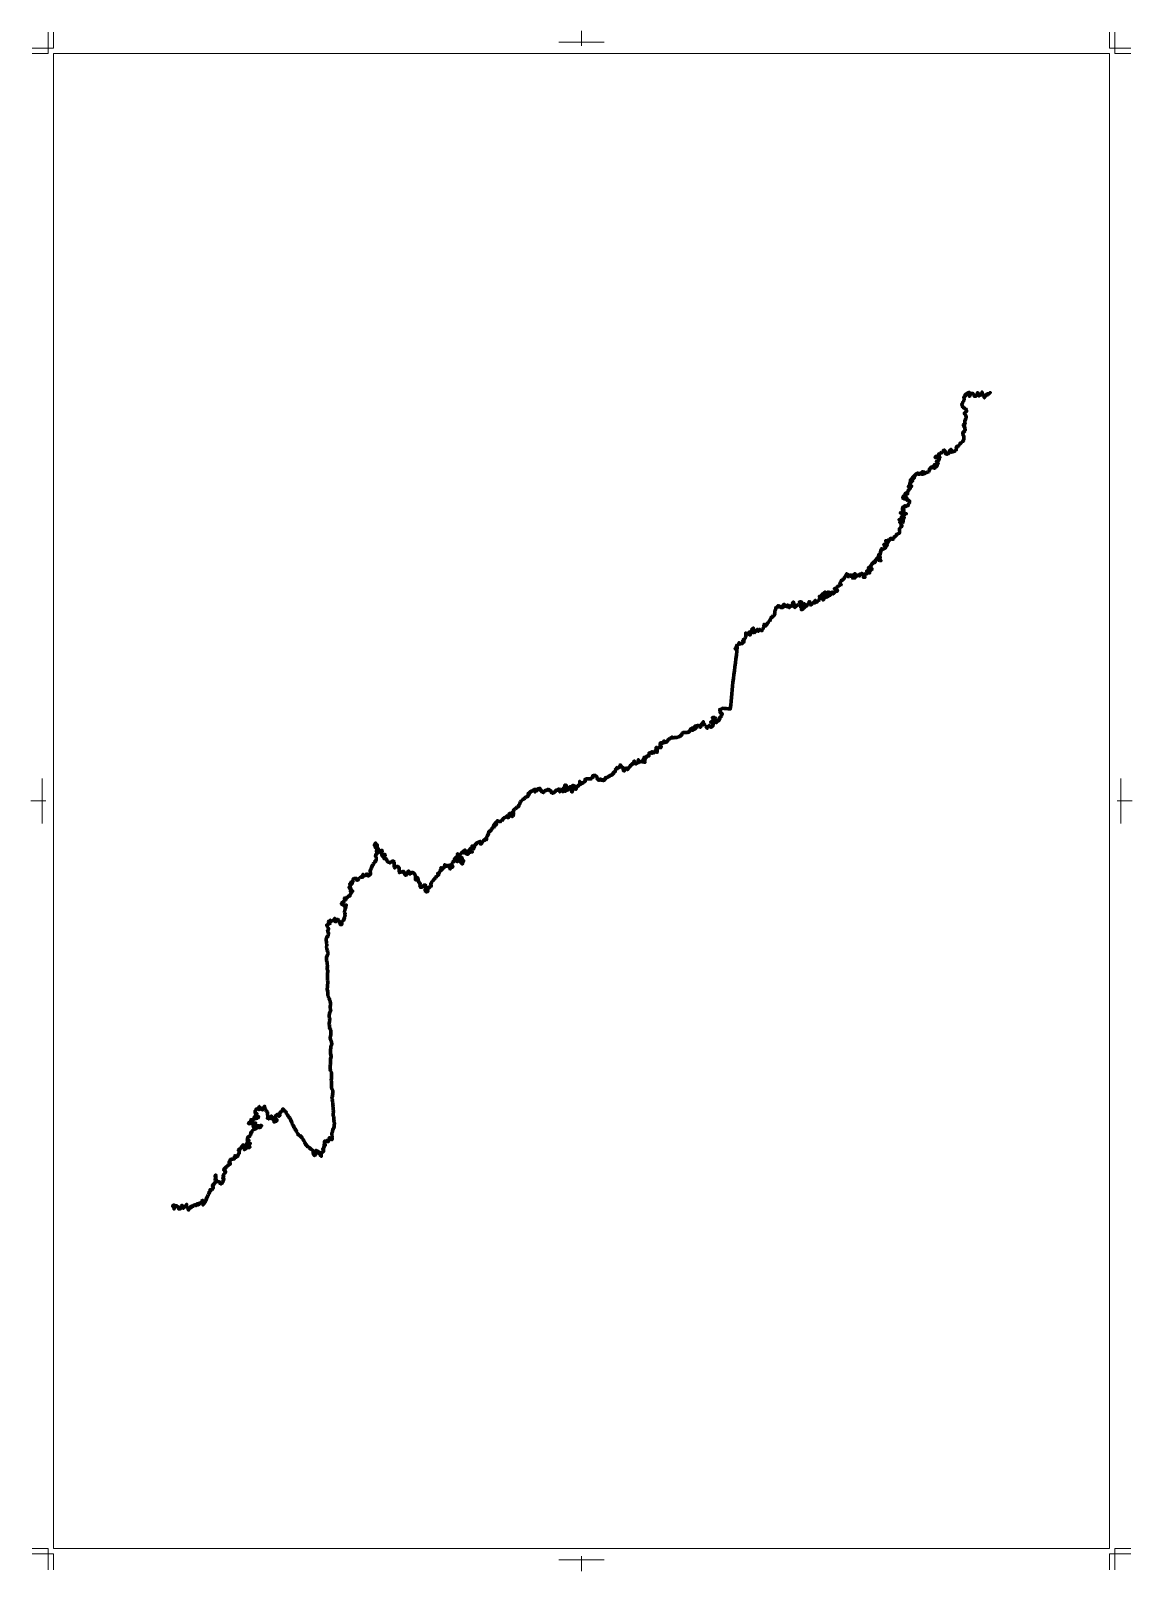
# Model space of a CAD drawing. Header units: inches. Extents: x -161 to 458, y -538 to 328.
import ezdxf

# ---------------------------------------------------------------- set-up
doc = ezdxf.new("R2010")
doc.units = ezdxf.units.IN
doc.header["$MEASUREMENT"] = 0
doc.layers.add('_U+30EC_U+30A4_U+30E4_U+30FC 1', color=7, linetype='Continuous')

# ---------------------------------------------------------------- blocks, each defined once
blk = doc.blocks.new('block 3')
at = {"layer": '_U+30EC_U+30A4_U+30E4_U+30FC 1', "color": 7, "lineweight": 9, "true_color": 0xffffff}
for points in [[(-160.5, -525.5), (-151.5, -525.5), (-151.5, -537.5)], [(-148.5, -537.5), (-148.5, -528.5), (-160.5, -528.5)]]:
    blk.add_lwpolyline(points, dxfattribs=at)
blk = doc.blocks.new('block 4')
at = {"layer": '_U+30EC_U+30A4_U+30E4_U+30FC 1', "color": 7, "lineweight": 9, "true_color": 0xffffff}
for points in [[(-160.5, 315.5), (-151.5, 315.5), (-151.5, 327.5)], [(-148.5, 327.5), (-148.5, 318.5), (-160.5, 318.5)]]:
    blk.add_lwpolyline(points, dxfattribs=at)
blk = doc.blocks.new('block 5')
at = {"layer": '_U+30EC_U+30A4_U+30E4_U+30FC 1', "color": 7, "lineweight": 9, "true_color": 0xffffff}
for points in [[(445.5, 327.5), (445.5, 318.5), (457.5, 318.5)], [(457.5, 315.5), (448.5, 315.5), (448.5, 327.5)]]:
    blk.add_lwpolyline(points, dxfattribs=at)
blk = doc.blocks.new('block 6')
at = {"layer": '_U+30EC_U+30A4_U+30E4_U+30FC 1', "color": 7, "lineweight": 9, "true_color": 0xffffff}
for points in [[(445.5, -537.5), (445.5, -528.5), (457.5, -528.5)], [(457.5, -525.5), (448.5, -525.5), (448.5, -537.5)]]:
    blk.add_lwpolyline(points, dxfattribs=at)
blk = doc.blocks.new('block 7')
at = {"layer": '_U+30EC_U+30A4_U+30E4_U+30FC 1', "color": 7, "lineweight": 9, "true_color": 0xffffff}
for points in [[(-154.85, -92.3), (-154.85, -117.7)], [(-161.2, -105), (-152.73, -105)]]:
    blk.add_lwpolyline(points, dxfattribs=at)
blk = doc.blocks.new('block 8')
at = {"layer": '_U+30EC_U+30A4_U+30E4_U+30FC 1', "color": 7, "lineweight": 9, "true_color": 0xffffff}
for points in [[(451.85, -117.7), (451.85, -92.3)], [(458.2, -105), (449.73, -105)]]:
    blk.add_lwpolyline(points, dxfattribs=at)
blk = doc.blocks.new('block 9')
at = {"layer": '_U+30EC_U+30A4_U+30E4_U+30FC 1', "color": 7, "lineweight": 9, "true_color": 0xffffff}
for points in [[(135.8, 321.85), (161.2, 321.85)], [(148.5, 328.2), (148.5, 319.73)]]:
    blk.add_lwpolyline(points, dxfattribs=at)
blk = doc.blocks.new('block 10')
at = {"layer": '_U+30EC_U+30A4_U+30E4_U+30FC 1', "color": 7, "lineweight": 9, "true_color": 0xffffff}
for points in [[(161.2, -531.85), (135.8, -531.85)], [(148.5, -538.2), (148.5, -529.73)]]:
    blk.add_lwpolyline(points, dxfattribs=at)
blk = doc.blocks.new('block 2')
at = {"layer": '_U+30EC_U+30A4_U+30E4_U+30FC 1'}
for name in ['block 4', 'block 9', 'block 5', 'block 7', 'block 8', 'block 3', 'block 6', 'block 10']:
    blk.add_blockref(name, (0, 0), dxfattribs=at)

msp = doc.modelspace()

# ---------------------------------------------------------------- linework, layer by layer
at = {"layer": '_U+30EC_U+30A4_U+30E4_U+30FC 1', "lineweight": 0}
msp.add_lwpolyline([(445.5, -525.5), (-148.5, -525.5), (-148.5, 315.5), (445.5, 315.5), (445.5, -525.5)], dxfattribs=at)
at = {"layer": '_U+30EC_U+30A4_U+30E4_U+30FC 1', "color": 250, "lineweight": 211, "true_color": 0x3e3a39}
msp.add_open_spline([(-81.5, -332.8), (-81.5, -332.84), (-81.5, -332.88), (-81.5, -332.92), (-81.46, -332.88), (-81.43, -332.84), (-81.39, -332.8), (-81.28, -332.68), (-81.2, -332.51), (-81.06, -332.43), (-80.99, -332.39), (-80.92, -332.31), (-80.84, -332.31), (-80.81, -332.31), (-80.77, -332.31), (-80.73, -332.31), (-80.7, -332.35), (-80.66, -332.39), (-80.62, -332.43), (-80.62, -332.64), (-80.66, -332.85), (-80.62, -333.05), (-80.55, -333.41), (-80.48, -333.78), (-80.4, -334.15), (-80.51, -334.23), (-80.62, -334.31), (-80.73, -334.39), (-80.55, -334.02), (-80.45, -333.59), (-80.18, -333.29), (-80, -333.09), (-79.82, -332.88), (-79.64, -332.68), (-79.45, -332.68), (-79.27, -332.68), (-79.09, -332.68), (-79.09, -332.72), (-79.09, -332.76), (-79.09, -332.8), (-79.09, -332.84), (-79.09, -332.88), (-79.09, -332.92), (-78.98, -332.92), (-78.87, -332.92), (-78.76, -332.92), (-78.76, -332.96), (-78.76, -333), (-78.76, -333.05), (-78.58, -333.25), (-78.39, -333.45), (-78.21, -333.66), (-78.18, -333.9), (-78.14, -334.15), (-78.1, -334.39), (-77.85, -334.39), (-77.59, -334.39), (-77.34, -334.39), (-77.12, -334.15), (-76.78, -333.98), (-76.68, -333.66), (-76.6, -333.41), (-76.6, -333.13), (-76.46, -332.92), (-76.35, -332.76), (-76.24, -332.6), (-76.13, -332.43), (-76.13, -332.48), (-76.13, -332.52), (-76.13, -332.56), (-76.06, -332.64), (-75.98, -332.72), (-75.91, -332.8), (-75.84, -332.88), (-75.75, -332.95), (-75.69, -333.05), (-75.58, -333.21), (-75.47, -333.37), (-75.36, -333.53), (-75.36, -333.7), (-75.36, -333.86), (-75.36, -334.02), (-75.36, -333.98), (-75.36, -333.94), (-75.36, -333.9), (-75.11, -333.74), (-74.79, -333.66), (-74.6, -333.41), (-74.38, -333.13), (-74.09, -332.89), (-73.94, -332.56), (-73.83, -332.31), (-73.72, -332.07), (-73.61, -331.82), (-73.65, -332.03), (-73.78, -332.24), (-73.72, -332.43), (-73.65, -332.68), (-73.66, -332.99), (-73.5, -333.17), (-73.46, -333.21), (-73.44, -333.26), (-73.39, -333.29), (-73.24, -333.37), (-73.1, -333.45), (-72.95, -333.53), (-72.84, -333.78), (-72.62, -333.99), (-72.62, -334.27), (-72.62, -334.43), (-72.62, -334.59), (-72.62, -334.76), (-72.62, -334.8), (-72.62, -334.84), (-72.62, -334.88), (-72.62, -334.92), (-72.62, -334.96), (-72.62, -335), (-72.59, -335), (-72.55, -335), (-72.51, -335), (-72.44, -334.8), (-72.37, -334.59), (-72.29, -334.39), (-72.07, -334.23), (-71.82, -334.11), (-71.64, -333.9), (-71.53, -333.78), (-71.41, -333.67), (-71.31, -333.53), (-71.12, -333.29), (-70.94, -333.05), (-70.76, -332.8), (-70.72, -332.8), (-70.69, -332.8), (-70.65, -332.8), (-70.65, -333), (-70.65, -333.21), (-70.65, -333.41), (-70.65, -333.45), (-70.65, -333.49), (-70.65, -333.53), (-70.65, -333.49), (-70.65, -333.45), (-70.65, -333.41), (-70.61, -333.41), (-70.58, -333.41), (-70.54, -333.41), (-70.32, -333.17), (-70.14, -332.87), (-69.88, -332.68), (-69.66, -332.52), (-69.44, -332.35), (-69.22, -332.19), (-69.19, -332.19), (-69.15, -332.19), (-69.12, -332.19), (-69.04, -332.19), (-68.97, -332.19), (-68.9, -332.19), (-68.86, -332.15), (-68.82, -332.11), (-68.79, -332.07), (-68.75, -332.07), (-68.71, -332.07), (-68.68, -332.07), (-68.68, -332.11), (-68.68, -332.15), (-68.68, -332.19), (-68.6, -332.23), (-68.52, -332.25), (-68.46, -332.31), (-68.38, -332.39), (-68.31, -332.48), (-68.24, -332.56), (-67.98, -332.19), (-67.73, -331.82), (-67.47, -331.46), (-67.43, -331.62), (-67.4, -331.78), (-67.36, -331.95), (-67.29, -332.03), (-67.22, -332.11), (-67.14, -332.19), (-66.74, -331.82), (-66.34, -331.46), (-65.94, -331.09), (-65.83, -331.09), (-65.72, -331.09), (-65.61, -331.09), (-65.5, -330.89), (-65.42, -330.66), (-65.28, -330.48), (-65.06, -330.19), (-64.84, -329.91), (-64.62, -329.62), (-64.62, -329.79), (-64.62, -329.95), (-64.62, -330.11), (-64.62, -330.32), (-64.62, -330.52), (-64.62, -330.72), (-64.51, -330.89), (-64.4, -331.05), (-64.29, -331.21), (-64.29, -331.5), (-64.29, -331.78), (-64.29, -332.07), (-64.29, -332.11), (-64.29, -332.15), (-64.29, -332.19), (-64.26, -332.11), (-64.23, -332.02), (-64.18, -331.95), (-64.07, -331.74), (-63.96, -331.54), (-63.85, -331.33), (-63.71, -331.25), (-63.56, -331.17), (-63.42, -331.09), (-63.38, -330.89), (-63.34, -330.68), (-63.31, -330.48), (-63.2, -330.36), (-63.05, -330.27), (-62.98, -330.11), (-62.83, -329.79), (-62.64, -329.48), (-62.54, -329.14), (-62.43, -328.77), (-62.46, -328.31), (-62.21, -328.04), (-62.17, -327.99), (-62.12, -327.97), (-62.1, -327.91), (-62.06, -327.79), (-62.03, -327.67), (-61.99, -327.55), (-61.95, -327.55), (-61.92, -327.55), (-61.88, -327.55), (-61.85, -327.55), (-61.81, -327.55), (-61.77, -327.55), (-61.81, -327.67), (-61.85, -327.79), (-61.88, -327.91), (-61.92, -327.87), (-61.95, -327.83), (-61.99, -327.79), (-61.92, -327.55), (-61.94, -327.24), (-61.77, -327.06), (-61.7, -326.98), (-61.61, -326.91), (-61.55, -326.81), (-61.44, -326.65), (-61.3, -326.51), (-61.22, -326.32), (-61.11, -326.04), (-60.9, -325.78), (-60.9, -325.47), (-60.9, -325.31), (-60.9, -325.14), (-60.9, -324.98), (-60.9, -325.02), (-60.9, -325.06), (-60.9, -325.1), (-60.82, -325.1), (-60.75, -325.1), (-60.68, -325.1), (-60.68, -325.06), (-60.68, -325.02), (-60.68, -324.98), (-60.6, -324.86), (-60.52, -324.75), (-60.46, -324.61), (-60.42, -324.53), (-60.35, -324.46), (-60.35, -324.37), (-60.35, -324.13), (-60.35, -323.88), (-60.35, -323.64), (-60.27, -323.76), (-60.2, -323.88), (-60.13, -324), (-59.98, -323.92), (-59.82, -323.87), (-59.69, -323.76), (-59.54, -323.64), (-59.39, -323.52), (-59.25, -323.39), (-59.07, -323.23), (-58.89, -323.07), (-58.7, -322.9), (-58.67, -322.78), (-58.57, -322.66), (-58.59, -322.54), (-58.63, -322.29), (-58.58, -322.01), (-58.7, -321.8), (-58.78, -321.68), (-58.85, -321.56), (-58.92, -321.44), (-59, -321.48), (-59.07, -321.52), (-59.14, -321.56), (-59.07, -321.48), (-58.97, -321.42), (-58.92, -321.32), (-58.89, -321.23), (-58.87, -321.14), (-58.81, -321.07), (-58.7, -320.95), (-58.59, -320.83), (-58.48, -320.7), (-58.37, -320.58), (-58.26, -320.46), (-58.16, -320.34), (-57.86, -320.01), (-57.57, -319.69), (-57.28, -319.36), (-57.24, -319.16), (-57.21, -318.95), (-57.17, -318.75), (-57.21, -318.75), (-57.24, -318.75), (-57.28, -318.75), (-57.31, -318.71), (-57.35, -318.67), (-57.39, -318.63), (-57.46, -318.3), (-57.53, -317.98), (-57.61, -317.65), (-57.53, -317.45), (-57.46, -317.24), (-57.39, -317.04), (-57.46, -316.67), (-57.53, -316.31), (-57.61, -315.94), (-57.5, -315.73), (-57.39, -315.53), (-57.28, -315.33), (-57.24, -315.61), (-57.17, -315.89), (-57.17, -316.18), (-57.17, -316.22), (-57.17, -316.26), (-57.17, -316.31), (-57.17, -316.43), (-57.17, -316.55), (-57.17, -316.67), (-57.17, -316.71), (-57.17, -316.75), (-57.17, -316.79), (-57.13, -317.08), (-57.1, -317.36), (-57.06, -317.65), (-57.02, -317.65), (-56.99, -317.65), (-56.95, -317.65), (-56.69, -318.14), (-56.44, -318.63), (-56.18, -319.12), (-55.96, -319.12), (-55.73, -319.04), (-55.52, -319.12), (-55.42, -319.16), (-55.3, -319.18), (-55.2, -319.24), (-55.12, -319.28), (-55.05, -319.32), (-54.98, -319.36), (-54.98, -319.48), (-54.98, -319.6), (-54.98, -319.73), (-54.94, -319.73), (-54.9, -319.73), (-54.87, -319.73), (-54.68, -319.97), (-54.5, -320.22), (-54.32, -320.46), (-54.32, -320.34), (-54.32, -320.22), (-54.32, -320.09), (-54.14, -320.09), (-53.95, -320.09), (-53.77, -320.09), (-53.63, -319.81), (-53.48, -319.52), (-53.33, -319.24), (-53.19, -318.95), (-53.03, -318.68), (-52.89, -318.38), (-52.86, -318.3), (-52.82, -318.22), (-52.78, -318.14), (-52.71, -317.93), (-52.64, -317.73), (-52.57, -317.53), (-52.6, -317.49), (-52.64, -317.45), (-52.68, -317.4), (-52.71, -317.36), (-52.74, -317.31), (-52.78, -317.28), (-52.93, -317.2), (-53.08, -317.12), (-53.22, -317.04), (-53.11, -316.83), (-53, -316.63), (-52.89, -316.43), (-52.86, -316.43), (-52.82, -316.43), (-52.78, -316.43), (-52.75, -316.26), (-52.71, -316.1), (-52.68, -315.94), (-52.71, -315.94), (-52.75, -315.94), (-52.78, -315.94), (-52.86, -315.86), (-52.93, -315.78), (-53, -315.69), (-53.04, -315.69), (-53.08, -315.69), (-53.11, -315.69), (-53.08, -315.65), (-53.04, -315.61), (-53, -315.57), (-52.86, -315.41), (-52.66, -315.29), (-52.57, -315.08), (-52.46, -314.84), (-52.41, -314.54), (-52.24, -314.35), (-52.05, -314.15), (-51.87, -313.94), (-51.69, -313.74), (-51.69, -313.66), (-51.66, -313.57), (-51.69, -313.49), (-51.76, -313.29), (-51.82, -313.08), (-51.91, -312.88), (-51.98, -312.72), (-52.05, -312.56), (-52.13, -312.39), (-52.16, -312.31), (-52.2, -312.23), (-52.24, -312.15), (-52.27, -312.19), (-52.32, -312.22), (-52.35, -312.27), (-52.42, -312.39), (-52.49, -312.52), (-52.57, -312.64), (-52.57, -312.68), (-52.57, -312.72), (-52.57, -312.76), (-52.53, -312.44), (-52.49, -312.11), (-52.46, -311.78), (-52.46, -311.78), (-52.35, -311.78), (-52.35, -311.78), (-52.31, -311.78), (-52.27, -311.78), (-52.24, -311.78), (-52.09, -311.66), (-51.88, -311.6), (-51.8, -311.42), (-51.76, -311.34), (-51.73, -311.25), (-51.69, -311.17), (-51.69, -311.21), (-51.69, -311.25), (-51.69, -311.3), (-51.73, -311.3), (-51.76, -311.3), (-51.8, -311.3), (-51.51, -311.09), (-51.11, -311), (-50.92, -310.68), (-50.78, -310.44), (-50.72, -310.08), (-50.48, -309.95), (-50.34, -309.87), (-50.2, -309.77), (-50.04, -309.71), (-49.86, -309.63), (-49.67, -309.58), (-49.5, -309.46), (-49.31, -309.34), (-49.13, -309.22), (-48.95, -309.1), (-48.99, -309.05), (-49.04, -309.03), (-49.06, -308.97), (-49.09, -308.85), (-49.09, -308.7), (-49.17, -308.61), (-49.2, -308.57), (-49.23, -308.5), (-49.28, -308.48), (-49.39, -308.44), (-49.5, -308.42), (-49.61, -308.36), (-49.68, -308.32), (-49.75, -308.28), (-49.83, -308.24), (-49.72, -308.16), (-49.59, -308.1), (-49.5, -308), (-49.42, -307.91), (-49.35, -307.83), (-49.28, -307.75), (-49.24, -307.55), (-49.2, -307.34), (-49.17, -307.14), (-49.06, -307.02), (-48.95, -306.9), (-48.84, -306.77), (-48.88, -306.9), (-48.91, -307.02), (-48.95, -307.14), (-48.84, -306.98), (-48.7, -306.83), (-48.62, -306.65), (-48.58, -306.57), (-48.55, -306.49), (-48.51, -306.41), (-48.18, -306.41), (-47.85, -306.41), (-47.52, -306.41), (-47.23, -306.37), (-46.94, -306.33), (-46.65, -306.29), (-46.65, -305.88), (-46.65, -305.47), (-46.65, -305.06), (-46.54, -304.9), (-46.43, -304.74), (-46.32, -304.57), (-46.28, -304.57), (-46.25, -304.57), (-46.21, -304.57), (-46.14, -304.66), (-46.06, -304.74), (-45.99, -304.82), (-45.99, -304.86), (-45.99, -304.9), (-45.99, -304.94), (-45.88, -305.1), (-45.77, -305.27), (-45.66, -305.43), (-45.51, -305.27), (-45.36, -305.12), (-45.22, -304.94), (-45, -304.66), (-44.65, -304.45), (-44.56, -304.09), (-44.53, -303.92), (-44.49, -303.76), (-44.46, -303.6), (-44.27, -303.39), (-44.09, -303.19), (-43.91, -302.99), (-43.94, -302.82), (-44.02, -302.67), (-44.02, -302.5), (-44.02, -302.29), (-44.02, -302.09), (-44.02, -301.89), (-43.91, -301.72), (-43.8, -301.56), (-43.69, -301.4), (-43.72, -301.4), (-43.76, -301.4), (-43.8, -301.4), (-44.02, -301.4), (-44.24, -301.4), (-44.46, -301.4), (-44.31, -301.28), (-44.16, -301.16), (-44.02, -301.03), (-43.8, -300.83), (-43.56, -300.64), (-43.36, -300.42), (-43.21, -300.26), (-43.07, -300.09), (-42.92, -299.93), (-42.77, -299.77), (-42.62, -299.62), (-42.48, -299.44), (-42.23, -299.12), (-41.97, -298.79), (-41.72, -298.46), (-41.75, -298.46), (-41.79, -298.46), (-41.82, -298.46), (-41.86, -298.46), (-41.9, -298.46), (-41.93, -298.46), (-41.61, -298.79), (-41.28, -299.12), (-40.95, -299.44), (-40.88, -299.28), (-40.8, -299.12), (-40.73, -298.95), (-40.69, -298.95), (-40.65, -298.97), (-40.62, -298.95), (-40.55, -298.91), (-40.46, -298.89), (-40.4, -298.83), (-40.07, -298.55), (-39.74, -298.26), (-39.41, -297.98), (-39.23, -297.98), (-39.05, -297.98), (-38.87, -297.98), (-38.61, -297.81), (-38.35, -297.65), (-38.1, -297.49), (-37.99, -297.53), (-37.88, -297.57), (-37.77, -297.61), (-38.1, -297.85), (-38.52, -297.99), (-38.76, -298.34), (-38.87, -298.51), (-39.03, -298.64), (-39.08, -298.83), (-39.16, -299.12), (-39.23, -299.4), (-39.3, -299.69), (-39.23, -299.73), (-39.17, -299.81), (-39.08, -299.81), (-38.76, -299.81), (-38.43, -299.81), (-38.1, -299.81), (-38.1, -299.69), (-38.1, -299.56), (-38.1, -299.44), (-38.24, -299.44), (-38.39, -299.41), (-38.54, -299.44), (-38.72, -299.48), (-38.91, -299.48), (-39.08, -299.56), (-39.34, -299.69), (-39.6, -299.81), (-39.85, -299.93), (-39.85, -299.97), (-39.85, -300.01), (-39.85, -300.05), (-40.29, -300.38), (-40.73, -300.7), (-41.17, -301.03), (-41.13, -300.91), (-41.09, -300.79), (-41.06, -300.66), (-41.02, -300.54), (-40.98, -300.42), (-40.95, -300.3), (-40.77, -300.13), (-40.58, -299.97), (-40.4, -299.81), (-40.22, -299.81), (-40.03, -299.81), (-39.85, -299.81), (-39.78, -299.93), (-39.71, -300.05), (-39.63, -300.18), (-39.74, -300.09), (-39.85, -300.01), (-39.96, -299.93), (-39.96, -299.89), (-39.96, -299.85), (-39.96, -299.81), (-39.89, -299.69), (-39.82, -299.56), (-39.74, -299.44), (-39.74, -299.24), (-39.74, -299.03), (-39.74, -298.83), (-39.82, -298.83), (-39.89, -298.83), (-39.96, -298.83), (-40.03, -298.83), (-40.11, -298.83), (-40.18, -298.83), (-40.22, -298.83), (-40.25, -298.83), (-40.29, -298.83), (-40.33, -298.83), (-40.36, -298.83), (-40.4, -298.83), (-40.36, -298.71), (-40.33, -298.59), (-40.29, -298.46), (-40.11, -298.38), (-39.93, -298.3), (-39.74, -298.22), (-39.74, -298.1), (-39.78, -297.97), (-39.74, -297.85), (-39.56, -297.36), (-39.38, -296.88), (-39.19, -296.39), (-38.94, -296.22), (-38.68, -296.06), (-38.43, -295.9), (-38.54, -295.94), (-38.65, -295.98), (-38.76, -296.02), (-38.9, -295.86), (-39.05, -295.69), (-39.19, -295.53), (-39.23, -295.57), (-39.27, -295.61), (-39.3, -295.65), (-39.3, -295.86), (-39.3, -296.06), (-39.3, -296.27), (-39.27, -296.27), (-39.23, -296.27), (-39.19, -296.27), (-39.3, -296.1), (-39.41, -295.94), (-39.52, -295.78), (-39.52, -295.74), (-39.52, -295.69), (-39.52, -295.65), (-39.45, -295.53), (-39.38, -295.41), (-39.3, -295.29), (-39.3, -295), (-39.3, -294.72), (-39.3, -294.43), (-39.05, -294.15), (-38.79, -293.86), (-38.54, -293.58), (-38.35, -293.58), (-38.17, -293.58), (-37.99, -293.58), (-37.81, -292.97), (-37.44, -292.39), (-37.44, -291.74), (-37.44, -291.58), (-37.44, -291.42), (-37.44, -291.26), (-37.26, -291.21), (-37.08, -291.17), (-36.89, -291.13), (-36.89, -291.09), (-36.89, -291.05), (-36.89, -291.01), (-36.6, -290.6), (-36.45, -289.98), (-36.02, -289.79), (-35.65, -289.63), (-35.27, -289.5), (-34.92, -289.3), (-34.63, -289.14), (-34.35, -288.93), (-34.04, -288.81), (-33.31, -288.53), (-32.58, -288.24), (-31.85, -287.96), (-31.96, -288.12), (-32.03, -288.33), (-32.18, -288.44), (-32.29, -288.53), (-32.4, -288.61), (-32.51, -288.69), (-32.29, -288.44), (-32.07, -288.2), (-31.85, -287.96), (-31.78, -287.87), (-31.72, -287.76), (-31.63, -287.71), (-31.56, -287.67), (-31.49, -287.63), (-31.41, -287.59), (-31.56, -287.55), (-31.71, -287.51), (-31.85, -287.47), (-31.96, -287.51), (-32.07, -287.54), (-32.18, -287.59), (-32.36, -287.67), (-32.55, -287.75), (-32.73, -287.83), (-32.95, -287.75), (-33.17, -287.67), (-33.39, -287.59), (-33.46, -287.63), (-33.52, -287.7), (-33.6, -287.71), (-33.93, -287.75), (-34.26, -287.78), (-34.59, -287.83), (-34.85, -287.87), (-35.1, -287.92), (-35.36, -287.96), (-35.4, -288), (-35.43, -288.04), (-35.47, -288.08), (-35.58, -288.08), (-35.69, -288.08), (-35.8, -288.08), (-35.83, -288.16), (-35.87, -288.24), (-35.91, -288.32), (-35.98, -288.24), (-36.05, -288.16), (-36.13, -288.08), (-36.09, -287.83), (-36.15, -287.54), (-36.02, -287.35), (-35.91, -287.18), (-35.82, -287), (-35.69, -286.86), (-35.61, -286.77), (-35.56, -286.67), (-35.47, -286.61), (-35.29, -286.49), (-35.07, -286.41), (-34.92, -286.25), (-34.88, -286.2), (-34.85, -286.16), (-34.81, -286.12), (-34.92, -286.16), (-35.02, -286.25), (-35.14, -286.25), (-35.4, -286.25), (-35.65, -286.25), (-35.91, -286.25), (-36.13, -286.25), (-36.36, -286.15), (-36.56, -286.25), (-36.75, -286.33), (-36.93, -286.41), (-37.11, -286.49), (-37.26, -286.41), (-37.4, -286.33), (-37.55, -286.25), (-37.95, -286.33), (-38.35, -286.41), (-38.76, -286.49), (-38.76, -286.45), (-38.76, -286.41), (-38.76, -286.37), (-38.5, -286.12), (-38.32, -285.71), (-37.99, -285.63), (-37.81, -285.59), (-37.62, -285.55), (-37.44, -285.51), (-37.44, -285.47), (-37.44, -285.43), (-37.44, -285.39), (-37.33, -285.27), (-37.22, -285.15), (-37.11, -285.02), (-37.19, -284.78), (-37.26, -284.53), (-37.33, -284.29), (-37.4, -284.49), (-37.55, -284.68), (-37.55, -284.9), (-37.55, -284.94), (-37.55, -284.98), (-37.55, -285.02), (-37.37, -285.02), (-37.19, -285.02), (-37, -285.02), (-36.86, -284.9), (-36.67, -284.82), (-36.56, -284.66), (-36.45, -284.49), (-36.34, -284.34), (-36.24, -284.17), (-36.09, -283.92), (-36.02, -283.59), (-35.8, -283.43), (-35.61, -283.31), (-35.43, -283.19), (-35.25, -283.07), (-35.25, -283.31), (-35.25, -283.56), (-35.25, -283.8), (-35.18, -283.72), (-35.1, -283.64), (-35.03, -283.56), (-34.99, -283.56), (-34.96, -283.56), (-34.92, -283.56), (-34.55, -283.52), (-34.19, -283.48), (-33.82, -283.43), (-33.64, -283.27), (-33.46, -283.11), (-33.28, -282.95), (-33.24, -282.82), (-33.2, -282.7), (-33.17, -282.58), (-33.2, -282.54), (-33.24, -282.5), (-33.28, -282.46), (-33.31, -282.46), (-33.35, -282.46), (-33.39, -282.46), (-33.42, -282.46), (-33.46, -282.46), (-33.5, -282.46), (-33.75, -282.46), (-34.01, -282.46), (-34.26, -282.46), (-34.3, -282.46), (-34.34, -282.46), (-34.37, -282.46), (-34.66, -282.46), (-34.96, -282.46), (-35.25, -282.46), (-35.14, -282.34), (-35.06, -282.17), (-34.92, -282.09), (-34.85, -282.05), (-34.75, -282.04), (-34.7, -281.97), (-34.45, -281.6), (-34.19, -281.24), (-33.93, -280.87), (-34.08, -280.87), (-34.23, -280.87), (-34.37, -280.87), (-34.48, -280.87), (-34.59, -280.87), (-34.7, -280.87), (-34.74, -280.87), (-34.77, -280.87), (-34.81, -280.87), (-34.77, -280.71), (-34.74, -280.54), (-34.7, -280.38), (-34.74, -280.38), (-34.77, -280.38), (-34.81, -280.38), (-34.85, -280.38), (-34.88, -280.38), (-34.92, -280.38), (-34.92, -280.34), (-34.92, -280.3), (-34.92, -280.26), (-34.96, -280.26), (-34.99, -280.26), (-35.03, -280.26), (-35.03, -279.97), (-35.03, -279.69), (-35.03, -279.4), (-34.74, -279), (-34.45, -278.59), (-34.15, -278.18), (-33.86, -278.06), (-33.5, -278.06), (-33.28, -277.81), (-33.24, -277.77), (-33.22, -277.71), (-33.17, -277.69), (-33.06, -277.65), (-32.95, -277.61), (-32.84, -277.57), (-32.76, -277.33), (-32.69, -277.08), (-32.62, -276.84), (-32.66, -276.84), (-32.69, -276.84), (-32.73, -276.84), (-32.87, -277.41), (-33.02, -277.98), (-33.17, -278.55), (-33.09, -278.59), (-33.02, -278.63), (-32.95, -278.67), (-32.73, -278.55), (-32.44, -278.52), (-32.29, -278.3), (-32.18, -278.14), (-32.07, -277.98), (-31.96, -277.81), (-31.92, -277.81), (-31.89, -277.81), (-31.85, -277.81), (-31.74, -277.81), (-31.63, -277.81), (-31.52, -277.81), (-31.49, -277.81), (-31.45, -277.81), (-31.41, -277.81), (-31.34, -278.06), (-31.27, -278.3), (-31.19, -278.55), (-31.12, -278.59), (-31.05, -278.63), (-30.97, -278.67), (-30.86, -278.63), (-30.74, -278.62), (-30.65, -278.55), (-30.43, -278.38), (-30.21, -278.22), (-29.99, -278.06), (-29.95, -277.61), (-29.92, -277.16), (-29.88, -276.71), (-29.81, -276.84), (-29.73, -276.96), (-29.66, -277.08), (-29.66, -277.12), (-29.66, -277.16), (-29.66, -277.2), (-29.66, -277.53), (-29.66, -277.85), (-29.66, -278.18), (-29.51, -278.34), (-29.36, -278.5), (-29.22, -278.67), (-28.82, -279.16), (-28.42, -279.65), (-28.02, -280.14), (-28.05, -280.5), (-28.17, -280.87), (-28.12, -281.24), (-28.05, -281.81), (-27.91, -282.37), (-27.91, -282.95), (-27.91, -283.03), (-27.91, -283.11), (-27.91, -283.19), (-27.98, -283.27), (-28.05, -283.35), (-28.12, -283.43), (-27.87, -283.56), (-27.61, -283.68), (-27.36, -283.8), (-27.21, -283.72), (-27.07, -283.64), (-26.92, -283.56), (-26.85, -283.39), (-26.82, -283.2), (-26.7, -283.07), (-26.44, -282.78), (-26.19, -282.5), (-25.93, -282.21), (-25.82, -282.42), (-25.73, -282.63), (-25.6, -282.82), (-25.49, -282.99), (-25.38, -283.15), (-25.28, -283.31), (-25.28, -283.39), (-25.28, -283.48), (-25.28, -283.56), (-25.17, -283.68), (-25.03, -283.78), (-24.95, -283.92), (-24.87, -284.05), (-24.8, -284.17), (-24.73, -284.29), (-24.73, -284.33), (-24.73, -284.37), (-24.73, -284.41), (-24.51, -284.62), (-24.29, -284.82), (-24.07, -285.02), (-24.03, -284.98), (-24, -284.94), (-23.96, -284.9), (-23.92, -284.86), (-23.89, -284.82), (-23.85, -284.78), (-23.78, -284.78), (-23.7, -284.78), (-23.63, -284.78), (-23.63, -284.82), (-23.63, -284.86), (-23.63, -284.9), (-23.85, -285.06), (-24.1, -285.18), (-24.29, -285.39), (-24.36, -285.47), (-24.44, -285.55), (-24.51, -285.63), (-24.18, -285.47), (-23.88, -285.21), (-23.52, -285.15), (-23.3, -285.1), (-23.08, -285.06), (-22.86, -285.02), (-22.86, -284.7), (-22.86, -284.37), (-22.86, -284.05), (-22.9, -284.05), (-22.94, -284.04), (-22.97, -284.05), (-23.19, -284.09), (-23.41, -284.13), (-23.63, -284.17), (-23.67, -284.05), (-23.7, -283.92), (-23.74, -283.8), (-23.78, -283.68), (-23.85, -283.56), (-23.85, -283.43), (-23.85, -283.15), (-23.85, -282.86), (-23.85, -282.58), (-23.74, -282.42), (-23.65, -282.23), (-23.52, -282.09), (-23.49, -282.05), (-23.45, -282.01), (-23.41, -281.97), (-23.19, -281.76), (-22.97, -281.56), (-22.75, -281.36), (-22.54, -281.36), (-22.32, -281.36), (-22.1, -281.36), (-22.1, -281.6), (-22.1, -281.85), (-22.1, -282.09), (-21.95, -282.17), (-21.8, -282.25), (-21.66, -282.34), (-21.44, -282.17), (-21.22, -282.01), (-21, -281.85), (-21.04, -281.85), (-21.07, -281.85), (-21.11, -281.85), (-21.15, -281.85), (-21.18, -281.85), (-21.22, -281.85), (-21.26, -281.85), (-21.29, -281.85), (-21.33, -281.85), (-21.33, -281.76), (-21.33, -281.68), (-21.33, -281.6), (-21.33, -281.32), (-21.33, -281.03), (-21.33, -280.75), (-21.18, -280.62), (-21, -280.54), (-20.89, -280.38), (-20.78, -280.22), (-20.71, -280.01), (-20.56, -279.89), (-20.42, -279.77), (-20.28, -279.64), (-20.12, -279.52), (-19.9, -279.36), (-19.58, -279.3), (-19.47, -279.04), (-19.36, -278.79), (-19.25, -278.55), (-19.14, -278.3), (-19.21, -278.3), (-19.28, -278.3), (-19.36, -278.3), (-19.39, -278.26), (-19.43, -278.22), (-19.47, -278.18), (-19.47, -278.22), (-19.47, -278.26), (-19.47, -278.3), (-19.36, -278.47), (-19.27, -278.65), (-19.14, -278.79), (-19.03, -278.91), (-18.92, -279.04), (-18.81, -279.16), (-18.81, -279.2), (-18.81, -279.24), (-18.81, -279.28), (-18.55, -279.36), (-18.3, -279.44), (-18.04, -279.52), (-17.93, -279.69), (-17.79, -279.83), (-17.71, -280.01), (-17.68, -280.09), (-17.64, -280.18), (-17.6, -280.26), (-17.57, -280.34), (-17.54, -280.43), (-17.49, -280.5), (-17.35, -280.75), (-17.17, -280.97), (-17.06, -281.24), (-16.95, -281.48), (-16.9, -281.78), (-16.73, -281.97), (-16.43, -282.29), (-16.09, -282.57), (-15.85, -282.95), (-15.67, -283.23), (-15.52, -283.55), (-15.3, -283.8), (-15.19, -283.92), (-15.08, -284.05), (-14.97, -284.17), (-14.94, -284.45), (-14.9, -284.74), (-14.86, -285.02), (-14.83, -285.06), (-14.8, -285.11), (-14.75, -285.15), (-14.64, -285.23), (-14.53, -285.31), (-14.42, -285.39), (-14.42, -285.55), (-14.49, -285.73), (-14.42, -285.88), (-14.39, -285.96), (-14.34, -286.04), (-14.32, -286.12), (-14.24, -286.41), (-14.27, -286.75), (-14.1, -286.98), (-13.91, -287.22), (-13.69, -287.43), (-13.55, -287.71), (-13.37, -288.08), (-13.23, -288.48), (-13, -288.81), (-12.89, -288.97), (-12.77, -289.13), (-12.67, -289.3), (-12.45, -289.67), (-12.2, -290.01), (-12.01, -290.4), (-11.76, -290.93), (-11.56, -291.5), (-11.25, -291.99), (-11.06, -292.27), (-10.98, -292.68), (-10.7, -292.84), (-10.22, -293.13), (-9.66, -293.27), (-9.27, -293.7), (-9.05, -293.94), (-8.79, -294.14), (-8.62, -294.43), (-8.47, -294.68), (-8.33, -294.92), (-8.18, -295.17), (-7.92, -295.57), (-7.61, -295.94), (-7.41, -296.39), (-7.23, -296.79), (-7.09, -297.23), (-6.86, -297.61), (-6.79, -297.73), (-6.72, -297.86), (-6.64, -297.98), (-6.53, -298.14), (-6.45, -298.33), (-6.31, -298.46), (-5.91, -298.87), (-5.61, -299.46), (-5.11, -299.69), (-4.93, -299.77), (-4.7, -299.78), (-4.56, -299.93), (-4.49, -300.01), (-4.41, -300.09), (-4.34, -300.18), (-4.27, -300.26), (-4.21, -300.35), (-4.12, -300.42), (-3.87, -300.62), (-3.63, -300.86), (-3.36, -301.03), (-3.03, -301.23), (-2.7, -301.44), (-2.37, -301.64), (-2.41, -302.05), (-2.48, -302.45), (-2.48, -302.86), (-2.48, -302.9), (-2.48, -302.95), (-2.48, -302.99), (-2.44, -302.99), (-2.41, -302.99), (-2.37, -302.99), (-2.33, -303.15), (-2.3, -303.31), (-2.26, -303.47), (-2.22, -303.47), (-2.19, -303.47), (-2.15, -303.47), (-2.15, -303.52), (-2.16, -303.56), (-2.15, -303.6), (-2.08, -303.84), (-2, -304.09), (-1.93, -304.33), (-1.86, -304.33), (-1.78, -304.33), (-1.71, -304.33), (-1.46, -304.17), (-1.2, -304), (-0.94, -303.84), (-0.91, -303.52), (-0.88, -303.19), (-0.83, -302.86), (-0.8, -302.62), (-0.73, -302.38), (-0.73, -302.13), (-0.73, -301.93), (-0.73, -301.72), (-0.73, -301.52), (-0.58, -301.64), (-0.45, -301.8), (-0.29, -301.89), (-0.07, -302.01), (0.15, -302.13), (0.37, -302.25), (0.37, -302.21), (0.37, -302.17), (0.37, -302.13), (0.41, -302.13), (0.44, -302.13), (0.48, -302.13), (0.55, -302.33), (0.56, -302.59), (0.7, -302.74), (0.77, -302.82), (0.86, -302.89), (0.92, -302.99), (1.14, -303.31), (1.36, -303.64), (1.58, -303.96), (1.58, -304), (1.58, -304.04), (1.58, -304.09), (1.76, -304.33), (1.94, -304.57), (2.12, -304.82), (2.12, -304.49), (2.09, -304.17), (2.12, -303.84), (2.16, -303.47), (2.2, -303.11), (2.23, -302.74), (2.64, -302.54), (3.04, -302.33), (3.44, -302.13), (3.44, -302.09), (3.45, -302.05), (3.44, -302.01), (3.4, -301.85), (3.33, -301.69), (3.33, -301.52), (3.33, -301.36), (3.33, -301.19), (3.33, -301.03), (3.33, -301.15), (3.33, -301.28), (3.33, -301.4), (3.33, -301.03), (3.33, -300.66), (3.33, -300.3), (3.22, -300.46), (3.11, -300.62), (3, -300.79), (3, -300.83), (3, -300.87), (3, -300.91), (3.11, -300.91), (3.22, -300.91), (3.33, -300.91), (3.33, -300.99), (3.33, -301.07), (3.33, -301.15), (3.29, -300.87), (3.26, -300.58), (3.22, -300.3), (3.26, -300.3), (3.29, -300.3), (3.33, -300.3), (3.48, -299.97), (3.77, -299.68), (3.77, -299.32), (3.77, -298.95), (3.77, -298.59), (3.77, -298.22), (3.84, -298.26), (3.91, -298.3), (3.99, -298.34), (4.13, -298.42), (4.28, -298.51), (4.43, -298.59), (4.43, -298.51), (4.43, -298.42), (4.43, -298.34), (4.39, -298.34), (4.35, -298.34), (4.32, -298.34), (4.24, -298.26), (4.17, -298.18), (4.1, -298.1), (4.06, -297.49), (4.02, -296.88), (3.99, -296.27), (4.06, -296.43), (4.13, -296.59), (4.21, -296.75), (4.24, -296.75), (4.28, -296.75), (4.32, -296.75), (4.54, -296.63), (4.73, -296.39), (4.97, -296.39), (5.01, -296.39), (5.05, -296.39), (5.08, -296.39), (5.16, -296.22), (5.23, -296.06), (5.3, -295.9), (5.45, -295.98), (5.6, -296.06), (5.74, -296.14), (5.81, -296.1), (5.89, -296.06), (5.96, -296.02), (5.96, -296.06), (5.96, -296.1), (5.96, -296.14), (5.85, -296.27), (5.74, -296.39), (5.63, -296.51), (5.74, -296.55), (5.85, -296.63), (5.96, -296.63), (6, -296.63), (6.03, -296.63), (6.07, -296.63), (6.11, -296.43), (6.14, -296.22), (6.18, -296.02), (6.58, -295.74), (6.98, -295.45), (7.39, -295.17), (7.35, -295.17), (7.31, -295.17), (7.28, -295.17), (7.06, -294.92), (6.84, -294.68), (6.62, -294.43), (6.65, -294.51), (6.69, -294.6), (6.73, -294.68), (6.76, -294.68), (6.8, -294.68), (6.84, -294.68), (6.84, -294.76), (6.84, -294.84), (6.84, -294.92), (7.17, -294.88), (7.49, -294.84), (7.82, -294.8), (7.86, -294.84), (7.91, -294.87), (7.93, -294.92), (8.01, -295.08), (8.08, -295.25), (8.15, -295.41), (8.19, -295.37), (8.23, -295.33), (8.26, -295.29), (8.23, -294.88), (8.19, -294.47), (8.15, -294.07), (8.19, -294.07), (8.23, -294.07), (8.26, -294.07), (8.3, -293.86), (8.34, -293.66), (8.37, -293.45), (8.3, -293.25), (8.15, -293.06), (8.15, -292.84), (8.15, -292.8), (8.15, -292.76), (8.15, -292.72), (8.15, -292.52), (8.15, -292.31), (8.15, -292.11), (8.15, -291.95), (8.15, -291.78), (8.15, -291.62), (8.19, -291.62), (8.23, -291.62), (8.26, -291.62), (8.34, -291.34), (8.42, -291.05), (8.48, -290.77), (8.59, -290.28), (8.59, -289.74), (8.81, -289.3), (8.99, -288.93), (9.36, -288.62), (9.36, -288.2), (9.36, -287.83), (9.25, -287.45), (9.36, -287.1), (9.43, -286.86), (9.62, -286.62), (9.58, -286.37), (9.54, -286.16), (9.51, -285.96), (9.47, -285.76), (9.39, -285.43), (9.25, -285.11), (9.25, -284.78), (9.25, -284.62), (9.25, -284.45), (9.25, -284.29), (9.25, -283.92), (9.33, -283.55), (9.25, -283.19), (9.21, -283.03), (9.19, -282.86), (9.14, -282.7), (9.07, -282.5), (8.92, -282.31), (8.92, -282.09), (8.92, -281.76), (8.92, -281.44), (8.92, -281.11), (8.92, -280.46), (9.02, -279.8), (8.92, -279.16), (8.88, -278.91), (8.79, -278.67), (8.81, -278.42), (8.85, -278.06), (9, -277.68), (8.92, -277.33), (8.85, -277), (8.7, -276.68), (8.7, -276.35), (8.7, -275.94), (8.79, -275.52), (8.7, -275.13), (8.63, -274.8), (8.51, -274.48), (8.48, -274.15), (8.44, -273.74), (8.47, -273.32), (8.37, -272.93), (8.3, -272.64), (8.23, -272.36), (8.15, -272.07), (8.26, -271.66), (8.48, -271.27), (8.48, -270.85), (8.48, -270.6), (8.44, -270.36), (8.48, -270.12), (8.55, -269.67), (8.7, -269.23), (8.7, -268.77), (8.7, -268.53), (8.8, -268.26), (8.7, -268.04), (8.63, -267.88), (8.57, -267.7), (8.48, -267.55), (8.3, -267.22), (8.12, -266.9), (7.93, -266.57), (7.93, -266.45), (7.94, -266.33), (7.93, -266.21), (7.9, -265.72), (7.82, -265.23), (7.82, -264.74), (7.82, -264.66), (7.82, -264.58), (7.82, -264.49), (7.82, -264.29), (7.82, -264.09), (7.82, -263.88), (7.82, -263.48), (7.87, -263.07), (7.82, -262.66), (7.79, -262.34), (7.75, -262.01), (7.71, -261.68), (7.79, -261.56), (7.86, -261.44), (7.93, -261.32), (7.93, -260.83), (7.99, -260.34), (7.93, -259.85), (7.9, -259.53), (7.82, -259.2), (7.82, -258.87), (7.82, -258.47), (7.82, -258.06), (7.82, -257.65), (7.71, -257.45), (7.57, -257.26), (7.49, -257.04), (7.39, -256.72), (7.17, -256.41), (7.17, -256.06), (7.17, -255.7), (7.17, -255.33), (7.17, -254.96), (7.17, -254.72), (7.14, -254.47), (7.17, -254.23), (7.2, -253.82), (7.28, -253.42), (7.28, -253.01), (7.28, -252.72), (7.28, -252.44), (7.28, -252.15), (7.28, -251.62), (7.28, -251.09), (7.28, -250.56), (7.28, -250.36), (7.19, -250.14), (7.28, -249.95), (7.42, -249.63), (7.71, -249.34), (7.71, -248.98), (7.71, -248.73), (7.8, -248.47), (7.71, -248.24), (7.57, -247.88), (7.28, -247.54), (7.28, -247.14), (7.28, -246.7), (7.28, -246.25), (7.28, -245.8), (7.28, -245.68), (7.26, -245.55), (7.28, -245.43), (7.35, -244.94), (7.44, -244.46), (7.49, -243.97), (7.53, -243.64), (7.49, -243.29), (7.6, -242.99), (7.79, -242.5), (7.97, -242.01), (8.15, -241.52), (8.04, -241.11), (7.94, -240.7), (7.82, -240.3), (7.79, -240.18), (7.8, -240.02), (7.71, -239.93), (7.68, -239.89), (7.64, -239.85), (7.6, -239.81), (7.46, -239.2), (7.03, -238.59), (7.17, -237.98), (7.28, -237.49), (7.49, -237.02), (7.49, -236.51), (7.49, -236.15), (7.46, -235.78), (7.49, -235.41), (7.53, -235.05), (7.7, -234.67), (7.6, -234.31), (7.53, -234.03), (7.51, -233.72), (7.39, -233.46), (7.2, -233.09), (6.84, -232.78), (6.84, -232.36), (6.84, -232.15), (6.87, -231.95), (6.84, -231.75), (6.76, -231.34), (6.58, -230.94), (6.62, -230.52), (6.65, -230.12), (6.67, -229.71), (6.73, -229.3), (6.76, -229.06), (6.8, -228.81), (6.84, -228.57), (6.87, -228.33), (7, -228.08), (6.95, -227.84), (6.87, -227.47), (6.82, -227.1), (6.73, -226.74), (6.65, -226.45), (6.51, -226.18), (6.51, -225.88), (6.51, -225.72), (6.51, -225.56), (6.51, -225.39), (6.62, -225.19), (6.81, -225.02), (6.84, -224.78), (6.87, -224.46), (6.77, -224.07), (6.95, -223.8), (7.06, -223.64), (7.23, -223.51), (7.28, -223.32), (7.35, -222.99), (7.42, -222.66), (7.49, -222.34), (7.46, -222.3), (7.4, -222.27), (7.39, -222.22), (7.31, -221.97), (7.17, -221.74), (7.17, -221.48), (7.17, -221.12), (7.05, -220.73), (7.17, -220.38), (7.28, -220.06), (7.39, -219.73), (7.49, -219.41), (7.42, -219.16), (7.32, -218.92), (7.28, -218.67), (7.17, -218.1), (7.17, -217.49), (6.95, -216.96), (6.73, -216.43), (6.51, -215.9), (6.29, -215.37), (6.29, -215.37), (6.13, -215.19), (6.13, -215.19), (6.02, -214.62), (5.81, -214.06), (5.81, -213.48), (5.81, -213.15), (5.85, -212.82), (5.81, -212.5), (5.77, -212.22), (5.81, -211.9), (5.7, -211.65), (5.62, -211.48), (5.48, -211.34), (5.48, -211.16), (5.48, -210.87), (5.38, -210.57), (5.48, -210.3), (5.55, -210.1), (5.7, -209.91), (5.7, -209.69), (5.7, -209.16), (5.6, -208.62), (5.7, -208.1), (5.73, -207.9), (5.81, -207.7), (5.81, -207.49), (5.81, -207.29), (5.83, -207.08), (5.81, -206.88), (5.77, -206.51), (5.73, -206.15), (5.7, -205.78), (5.66, -205.41), (5.59, -205.05), (5.59, -204.68), (5.59, -204.27), (5.59, -203.87), (5.59, -203.46), (5.59, -203.13), (5.54, -202.8), (5.59, -202.48), (5.62, -202.2), (5.67, -201.91), (5.7, -201.63), (5.73, -201.26), (5.87, -200.89), (5.81, -200.53), (5.77, -200.32), (5.77, -200.11), (5.7, -199.92), (5.59, -199.63), (5.48, -199.34), (5.37, -199.06), (5.44, -198.73), (5.59, -198.42), (5.59, -198.08), (5.59, -197.84), (5.62, -197.59), (5.59, -197.35), (5.55, -197.1), (5.5, -196.86), (5.48, -196.62), (5.44, -196.25), (5.45, -195.87), (5.37, -195.52), (5.29, -195.19), (5.15, -194.87), (5.15, -194.54), (5.15, -194.33), (5.17, -194.13), (5.15, -193.93), (5.11, -193.52), (5.07, -193.11), (5.04, -192.71), (5.15, -192.54), (5.24, -192.36), (5.37, -192.22), (5.48, -192.09), (5.64, -192.01), (5.7, -191.85), (5.77, -191.65), (5.91, -191.46), (5.91, -191.24), (5.91, -191.12), (5.91, -190.99), (5.91, -190.87), (5.91, -190.63), (6, -190.37), (5.91, -190.14), (5.77, -189.73), (5.58, -189.34), (5.48, -188.92), (5.4, -188.63), (5.3, -188.35), (5.26, -188.06), (5.22, -187.82), (5.15, -187.58), (5.15, -187.33), (5.15, -187.29), (5.15, -187.25), (5.15, -187.21), (5.15, -187.08), (5.12, -186.96), (5.15, -186.84), (5.22, -186.56), (5.29, -186.27), (5.37, -185.98), (5.29, -185.7), (5.15, -185.43), (5.15, -185.13), (5.15, -184.84), (5.21, -184.55), (5.15, -184.27), (5.04, -183.79), (4.82, -183.31), (4.82, -182.81), (4.82, -182.77), (4.82, -182.73), (4.82, -182.69), (4.86, -182.64), (4.91, -182.62), (4.93, -182.56), (5, -182.28), (5.07, -181.99), (5.15, -181.71), (5.44, -181.42), (5.73, -181.14), (6.02, -180.85), (6.02, -180.81), (6.02, -180.77), (6.02, -180.73), (6.06, -180.45), (6.13, -180.16), (6.13, -179.88), (6.13, -179.71), (6.13, -179.55), (6.13, -179.39), (6.13, -179.26), (6.13, -179.14), (6.13, -179.02), (6.13, -178.98), (6.13, -178.94), (6.13, -178.9), (6.1, -178.9), (6.06, -178.9), (6.02, -178.9), (5.99, -178.78), (5.97, -178.65), (5.91, -178.53), (5.84, -178.37), (5.7, -178.22), (5.7, -178.04), (5.7, -178), (5.7, -177.96), (5.7, -177.92), (5.81, -177.8), (5.95, -177.71), (6.02, -177.55), (6.06, -177.47), (6.11, -177.4), (6.13, -177.31), (6.17, -177.15), (6.21, -176.98), (6.24, -176.82), (6.21, -176.82), (6.17, -176.82), (6.13, -176.82), (6.1, -176.7), (6.08, -176.57), (6.02, -176.45), (5.77, -175.97), (5.51, -175.48), (5.26, -174.99), (5.26, -174.91), (5.26, -174.82), (5.26, -174.74), (5.59, -174.62), (5.91, -174.5), (6.24, -174.38), (6.24, -174.34), (6.24, -174.3), (6.24, -174.25), (6.43, -174.13), (6.61, -174.01), (6.79, -173.89), (6.86, -173.89), (6.94, -173.89), (7.01, -173.89), (7.08, -173.72), (7.16, -173.56), (7.23, -173.4), (7.16, -173.28), (7.08, -173.15), (7.01, -173.03), (6.86, -173.03), (6.72, -173.03), (6.57, -173.03), (6.65, -172.87), (6.72, -172.71), (6.79, -172.54), (6.75, -172.54), (6.72, -172.54), (6.68, -172.54), (6.57, -172.63), (6.43, -172.67), (6.35, -172.79), (6.28, -172.91), (6.21, -173.03), (6.13, -173.15), (6.28, -172.99), (6.41, -172.81), (6.57, -172.67), (6.79, -172.46), (7.01, -172.26), (7.23, -172.05), (7.27, -172.05), (7.3, -172.05), (7.34, -172.05), (7.34, -172.22), (7.34, -172.38), (7.34, -172.54), (7.41, -172.54), (7.49, -172.54), (7.56, -172.54), (7.89, -172.46), (8.28, -172.52), (8.55, -172.3), (8.69, -172.18), (8.85, -172.08), (8.98, -171.93), (9.02, -171.89), (9.06, -171.85), (9.09, -171.81), (9.09, -171.77), (9.09, -171.73), (9.09, -171.69), (9.24, -171.65), (9.39, -171.61), (9.53, -171.57), (9.57, -171.4), (9.6, -171.24), (9.64, -171.08), (9.6, -171.12), (9.57, -171.16), (9.53, -171.2), (9.6, -171.2), (9.68, -171.2), (9.75, -171.2), (9.75, -171.4), (9.75, -171.61), (9.75, -171.81), (9.75, -171.97), (9.75, -172.14), (9.75, -172.3), (9.75, -172.34), (9.75, -172.38), (9.75, -172.42), (9.82, -172.46), (9.91, -172.48), (9.97, -172.54), (10.08, -172.67), (10.19, -172.79), (10.3, -172.91), (10.34, -172.87), (10.37, -172.83), (10.41, -172.79), (10.44, -172.75), (10.49, -172.71), (10.52, -172.67), (10.63, -172.5), (10.78, -172.37), (10.85, -172.18), (10.92, -171.97), (10.99, -171.77), (11.07, -171.57), (11.18, -171.57), (11.29, -171.57), (11.39, -171.57), (11.58, -171.73), (11.76, -171.89), (11.94, -172.05), (11.98, -172.26), (11.94, -172.5), (12.05, -172.67), (12.16, -172.83), (12.25, -173.01), (12.38, -173.15), (12.53, -173.32), (12.67, -173.48), (12.82, -173.64), (12.82, -173.93), (12.82, -174.21), (12.82, -174.5), (13.11, -174.5), (13.4, -174.5), (13.7, -174.5), (13.7, -174.21), (13.7, -173.93), (13.7, -173.64), (13.73, -173.6), (13.77, -173.56), (13.81, -173.52), (13.77, -173.48), (13.73, -173.44), (13.7, -173.4), (13.7, -173.36), (13.68, -173.31), (13.7, -173.28), (13.77, -173.07), (13.84, -172.87), (13.92, -172.67), (14.17, -172.5), (14.43, -172.34), (14.68, -172.18), (14.83, -171.81), (15.03, -171.47), (15.12, -171.08), (15.19, -170.75), (15.28, -170.43), (15.34, -170.1), (15.41, -169.69), (15.47, -169.28), (15.56, -168.88), (15.6, -168.71), (15.63, -168.55), (15.67, -168.39), (15.6, -168.39), (15.52, -168.39), (15.45, -168.39), (15.38, -168.1), (15.35, -167.8), (15.23, -167.53), (15.19, -167.45), (15.16, -167.37), (15.12, -167.29), (15.19, -167.04), (15.25, -166.8), (15.34, -166.56), (15.41, -166.35), (15.5, -166.15), (15.56, -165.95), (15.6, -165.82), (15.64, -165.7), (15.67, -165.58), (15.74, -165.25), (15.79, -164.92), (15.89, -164.6), (15.92, -164.48), (16, -164.36), (16, -164.23), (16, -164.11), (16, -163.99), (16, -163.87), (15.96, -163.95), (15.92, -164.03), (15.89, -164.11), (16, -163.99), (16.11, -163.87), (16.22, -163.75), (16.22, -163.66), (16.22, -163.58), (16.22, -163.5), (16.14, -163.5), (16.07, -163.5), (16, -163.5), (15.89, -163.58), (15.78, -163.66), (15.67, -163.75), (15.67, -163.7), (15.67, -163.66), (15.67, -163.62), (15.67, -163.58), (15.67, -163.54), (15.67, -163.5), (15.63, -163.5), (15.6, -163.5), (15.56, -163.5), (15.52, -163.5), (15.49, -163.5), (15.45, -163.5), (15.38, -163.5), (15.3, -163.5), (15.23, -163.5), (15.23, -163.54), (15.23, -163.58), (15.23, -163.62), (15.19, -163.62), (15.16, -163.62), (15.12, -163.62), (15.12, -163.79), (15.12, -163.95), (15.12, -164.11), (15.08, -164.11), (15.05, -164.11), (15.01, -164.11), (14.97, -164.11), (14.94, -164.11), (14.9, -164.11), (14.9, -164.07), (14.9, -164.03), (14.9, -163.99), (14.94, -163.99), (14.97, -163.99), (15.01, -163.99), (14.97, -163.99), (14.94, -163.99), (14.9, -163.99), (14.9, -163.95), (14.9, -163.91), (14.9, -163.87), (14.9, -163.83), (14.9, -163.79), (14.9, -163.75), (14.87, -163.75), (14.83, -163.75), (14.79, -163.75), (14.79, -163.7), (14.79, -163.66), (14.79, -163.62), (14.76, -163.62), (14.72, -163.62), (14.68, -163.62), (14.68, -163.58), (14.68, -163.54), (14.68, -163.5), (14.65, -163.5), (14.61, -163.5), (14.57, -163.5), (14.54, -163.5), (14.5, -163.5), (14.46, -163.5), (14.46, -163.46), (14.46, -163.42), (14.46, -163.38), (14.28, -163.3), (14.09, -163.23), (13.92, -163.13), (13.84, -163.09), (13.77, -163.05), (13.7, -163.01), (13.7, -162.97), (13.7, -162.93), (13.7, -162.89), (13.7, -162.93), (13.7, -162.97), (13.7, -163.01), (13.66, -163.01), (13.62, -163.01), (13.59, -163.01), (13.59, -162.89), (13.59, -162.77), (13.59, -162.65), (13.59, -162.61), (13.59, -162.56), (13.59, -162.52), (13.66, -162.44), (13.73, -162.36), (13.81, -162.28), (13.88, -162.2), (13.93, -162.09), (14.03, -162.03), (14.24, -161.91), (14.49, -161.83), (14.68, -161.67), (15.12, -161.3), (15.56, -160.94), (16, -160.57), (15.96, -160.57), (15.92, -160.57), (15.89, -160.57), (15.74, -160.57), (15.6, -160.57), (15.45, -160.57), (15.34, -160.32), (15.23, -160.08), (15.12, -159.84), (15.3, -159.71), (15.46, -159.53), (15.67, -159.47), (15.92, -159.39), (16.18, -159.31), (16.44, -159.22), (16.44, -159.43), (16.44, -159.63), (16.44, -159.84), (16.55, -159.67), (16.67, -159.52), (16.77, -159.35), (16.87, -159.14), (16.98, -158.94), (17.09, -158.74), (17.5, -158.61), (17.9, -158.49), (18.3, -158.37), (18.26, -158.37), (18.23, -158.37), (18.19, -158.37), (18.15, -158.37), (18.12, -158.37), (18.08, -158.37), (18.19, -158.12), (18.26, -157.85), (18.41, -157.64), (18.66, -157.27), (18.92, -156.9), (19.18, -156.54), (19.18, -156.5), (19.18, -156.45), (19.18, -156.41), (19.25, -156.41), (19.32, -156.41), (19.4, -156.41), (19.47, -156.25), (19.54, -156.09), (19.61, -155.93), (19.54, -155.93), (19.47, -155.93), (19.4, -155.93), (19.36, -155.93), (19.32, -155.93), (19.29, -155.93), (19.47, -155.8), (19.65, -155.68), (19.83, -155.56), (19.8, -155.56), (19.76, -155.56), (19.72, -155.56), (19.72, -155.64), (19.72, -155.72), (19.72, -155.8), (19.5, -155.84), (19.29, -155.88), (19.07, -155.93), (19.18, -155.88), (19.29, -155.84), (19.4, -155.8), (19.4, -155.76), (19.4, -155.72), (19.4, -155.68), (19.4, -155.72), (19.4, -155.76), (19.4, -155.8), (19.43, -155.8), (19.47, -155.8), (19.5, -155.8), (19.18, -155.8), (18.85, -155.8), (18.52, -155.8), (18.56, -155.68), (18.55, -155.53), (18.63, -155.44), (18.7, -155.35), (18.77, -155.27), (18.85, -155.19), (18.85, -154.87), (18.85, -154.54), (18.85, -154.21), (18.81, -154.21), (18.77, -154.2), (18.74, -154.21), (18.66, -154.26), (18.59, -154.3), (18.52, -154.34), (18.26, -154.09), (18.01, -153.85), (17.75, -153.6), (17.97, -153.4), (18.19, -153.2), (18.41, -152.99), (18.41, -152.79), (18.41, -152.59), (18.41, -152.38), (18.56, -152.26), (18.7, -152.14), (18.85, -152.01), (18.92, -151.81), (18.98, -151.6), (19.07, -151.4), (19.1, -151.32), (19.14, -151.24), (19.18, -151.16), (19.21, -151.16), (19.25, -151.16), (19.29, -151.16), (19.14, -151.2), (18.99, -151.24), (18.85, -151.28), (18.85, -151.32), (18.85, -151.36), (18.85, -151.4), (18.63, -151.49), (18.41, -151.57), (18.19, -151.65), (18.23, -151.73), (18.26, -151.81), (18.3, -151.89), (18.52, -151.81), (18.74, -151.73), (18.96, -151.65), (18.99, -151.65), (19.03, -151.65), (19.07, -151.65), (19.21, -151.53), (19.38, -151.43), (19.5, -151.28), (19.54, -151.24), (19.58, -151.2), (19.61, -151.16), (19.58, -151.16), (19.54, -151.16), (19.5, -151.16), (19.43, -151.24), (19.34, -151.31), (19.29, -151.4), (19.21, -151.53), (19.14, -151.65), (19.07, -151.77), (18.99, -151.77), (18.92, -151.77), (18.85, -151.77), (18.85, -151.73), (18.85, -151.69), (18.85, -151.65), (18.96, -151.53), (19.06, -151.39), (19.18, -151.28), (19.36, -151.12), (19.54, -150.96), (19.72, -150.79), (19.4, -150.83), (19.07, -150.87), (18.74, -150.92), (18.88, -150.79), (19.03, -150.67), (19.18, -150.55), (19.29, -150.63), (19.4, -150.71), (19.5, -150.79), (19.5, -150.75), (19.5, -150.71), (19.5, -150.67), (19.61, -150.51), (19.79, -150.38), (19.83, -150.18), (19.94, -149.69), (20.05, -149.2), (20.16, -148.72), (20.38, -148.68), (20.6, -148.63), (20.82, -148.59), (21.15, -148.59), (21.48, -148.59), (21.81, -148.59), (21.81, -148.84), (21.81, -149.08), (21.81, -149.33), (21.99, -149.37), (22.17, -149.41), (22.35, -149.45), (22.32, -149.45), (22.28, -149.45), (22.24, -149.45), (22.35, -149.45), (22.46, -149.45), (22.57, -149.45), (22.65, -149.41), (22.74, -149.4), (22.79, -149.33), (22.98, -149.08), (23.12, -148.79), (23.34, -148.59), (23.52, -148.43), (23.68, -148.22), (23.89, -148.1), (24.4, -147.82), (24.91, -147.53), (25.42, -147.25), (25.17, -147.37), (24.91, -147.49), (24.66, -147.62), (24.73, -147.74), (24.8, -147.86), (24.88, -147.98), (25.09, -147.9), (25.31, -147.82), (25.53, -147.74), (25.57, -147.45), (25.69, -147.17), (25.64, -146.88), (25.61, -146.68), (25.57, -146.48), (25.53, -146.27), (25.57, -146.31), (25.62, -146.34), (25.64, -146.39), (25.68, -146.48), (25.69, -146.58), (25.75, -146.64), (25.9, -146.76), (26.04, -146.88), (26.19, -147.01), (26.41, -146.96), (26.67, -147.02), (26.85, -146.88), (27.21, -146.6), (27.58, -146.31), (27.94, -146.03), (27.98, -146.15), (28.02, -146.27), (28.05, -146.39), (28.09, -146.52), (28.11, -146.65), (28.16, -146.76), (28.2, -146.84), (28.24, -146.92), (28.27, -147.01), (28.38, -147.01), (28.49, -147.01), (28.6, -147.01), (28.71, -147.01), (28.82, -147.01), (28.93, -147.01), (29.08, -146.76), (29.18, -146.48), (29.37, -146.27), (29.41, -146.23), (29.44, -146.19), (29.48, -146.15), (29.62, -146.11), (29.77, -146.07), (29.92, -146.03), (29.92, -145.99), (29.93, -145.94), (29.92, -145.91), (29.81, -145.54), (29.7, -145.17), (29.59, -144.81), (29.62, -144.68), (29.67, -144.56), (29.7, -144.44), (29.73, -144.28), (29.77, -144.11), (29.81, -143.95), (29.73, -144.11), (29.66, -144.28), (29.59, -144.44), (29.66, -144.15), (29.65, -143.82), (29.81, -143.58), (29.99, -143.3), (30.17, -143.01), (30.36, -142.73), (30.36, -142.69), (30.34, -142.64), (30.36, -142.61), (30.46, -142.24), (30.68, -141.89), (30.68, -141.51), (30.68, -141.47), (30.68, -141.42), (30.68, -141.38), (30.83, -141.26), (31.02, -141.18), (31.12, -141.02), (31.31, -140.73), (31.5, -140.45), (31.67, -140.16), (31.82, -139.92), (31.92, -139.64), (32.11, -139.43), (32.22, -139.31), (32.33, -139.18), (32.44, -139.06), (32.58, -138.9), (32.73, -138.74), (32.88, -138.57), (32.95, -138.25), (33.1, -137.93), (33.1, -137.6), (33.1, -137.39), (33.17, -137.17), (33.1, -136.99), (32.99, -136.7), (32.88, -136.41), (32.77, -136.13), (32.73, -136.13), (32.69, -136.13), (32.66, -136.13), (32.66, -136.01), (32.61, -135.87), (32.66, -135.76), (32.69, -135.68), (32.77, -135.61), (32.77, -135.52), (32.77, -135.44), (32.77, -135.36), (32.77, -135.27), (32.95, -135.15), (33.13, -135.03), (33.31, -134.91), (33.35, -134.7), (33.42, -134.5), (33.42, -134.3), (33.42, -134.17), (33.46, -134.05), (33.42, -133.93), (33.35, -133.69), (33.17, -133.45), (33.2, -133.2), (33.28, -132.71), (33.35, -132.22), (33.42, -131.73), (33.2, -131.57), (32.95, -131.45), (32.77, -131.24), (32.69, -131.16), (32.62, -131.08), (32.55, -131), (32.51, -130.55), (32.44, -130.1), (32.44, -129.65), (32.44, -129.41), (32.44, -129.16), (32.44, -128.92), (32.47, -128.92), (32.51, -128.92), (32.55, -128.92), (32.58, -128.84), (32.62, -128.76), (32.66, -128.68), (32.58, -128.92), (32.51, -129.16), (32.44, -129.41), (32.33, -129.41), (32.22, -129.41), (32.11, -129.41), (32.11, -129.61), (32.11, -129.82), (32.11, -130.02), (32.11, -130.06), (32.11, -130.1), (32.11, -130.14), (32.22, -130.06), (32.32, -129.96), (32.44, -129.9), (32.58, -129.82), (32.71, -129.68), (32.88, -129.65), (33.1, -129.61), (33.31, -129.57), (33.53, -129.53), (33.57, -129.73), (33.64, -129.93), (33.64, -130.14), (33.64, -130.26), (33.69, -130.4), (33.64, -130.51), (33.57, -130.67), (33.48, -130.82), (33.42, -131), (33.35, -131.24), (33.28, -131.49), (33.2, -131.73), (33.35, -131.65), (33.48, -131.49), (33.64, -131.49), (33.68, -131.49), (33.72, -131.49), (33.75, -131.49), (33.94, -131.61), (34.12, -131.73), (34.3, -131.85), (34.34, -132.06), (34.37, -132.26), (34.41, -132.46), (34.26, -132.3), (34.12, -132.14), (33.97, -131.98), (33.94, -132.18), (33.86, -132.38), (33.86, -132.59), (33.86, -132.71), (33.86, -132.83), (33.86, -132.95), (33.86, -133.07), (33.86, -133.2), (33.86, -133.32), (34.08, -133.56), (34.3, -133.81), (34.52, -134.05), (34.63, -133.89), (34.69, -133.65), (34.85, -133.56), (35, -133.48), (35.14, -133.4), (35.29, -133.32), (35.32, -133.24), (35.36, -133.16), (35.4, -133.07), (35.51, -133.07), (35.62, -133.07), (35.73, -133.07), (35.84, -132.95), (35.94, -132.83), (36.05, -132.71), (36.16, -132.83), (36.33, -132.91), (36.38, -133.07), (36.42, -133.2), (36.46, -133.32), (36.49, -133.44), (36.38, -133.73), (36.27, -134.01), (36.16, -134.3), (36.2, -134.62), (36.17, -134.97), (36.27, -135.27), (36.38, -135.6), (36.49, -135.93), (36.6, -136.25), (36.75, -135.93), (36.81, -135.53), (37.04, -135.27), (37.08, -135.23), (37.1, -135.18), (37.15, -135.15), (37.3, -135.07), (37.44, -134.99), (37.59, -134.91), (37.77, -135.11), (37.95, -135.32), (38.14, -135.52), (38.06, -135.72), (37.98, -135.92), (37.92, -136.13), (37.88, -136.25), (37.85, -136.38), (37.81, -136.5), (37.7, -136.78), (37.59, -137.07), (37.48, -137.35), (37.52, -137.35), (37.55, -137.35), (37.59, -137.35), (37.63, -137.35), (37.66, -137.36), (37.7, -137.35), (37.81, -137.31), (37.92, -137.27), (38.03, -137.23), (38.14, -137.23), (38.25, -137.23), (38.36, -137.23), (38.47, -137.39), (38.56, -137.57), (38.68, -137.72), (38.72, -137.76), (38.77, -137.79), (38.79, -137.84), (38.98, -138.21), (39.22, -138.54), (39.34, -138.94), (39.38, -139.06), (39.42, -139.18), (39.45, -139.31), (39.63, -139.35), (39.83, -139.35), (40, -139.43), (40.26, -139.55), (40.51, -139.67), (40.77, -139.8), (40.84, -139.75), (40.92, -139.72), (40.99, -139.67), (41.17, -139.55), (41.35, -139.43), (41.53, -139.31), (41.57, -139.31), (41.61, -139.31), (41.64, -139.31), (41.68, -139.27), (41.72, -139.23), (41.75, -139.18), (41.79, -139.18), (41.83, -139.18), (41.86, -139.18), (41.94, -139.06), (42.01, -138.94), (42.08, -138.82), (42.27, -138.82), (42.45, -138.82), (42.63, -138.82), (42.67, -138.86), (42.71, -138.89), (42.74, -138.94), (42.85, -139.1), (42.96, -139.27), (43.07, -139.43), (43.07, -139.51), (43.06, -139.59), (43.07, -139.67), (43.11, -140.12), (43.18, -140.57), (43.18, -141.02), (43.18, -141.26), (43.18, -141.51), (43.18, -141.75), (43.14, -141.79), (43.11, -141.83), (43.07, -141.87), (43.18, -142.12), (43.29, -142.36), (43.4, -142.61), (43.73, -142.36), (44.06, -142.12), (44.38, -141.87), (44.57, -141.87), (44.75, -141.87), (44.93, -141.87), (45.04, -141.87), (45.15, -141.87), (45.26, -141.87), (45.3, -141.87), (45.33, -141.87), (45.37, -141.87), (45.59, -142.24), (45.81, -142.61), (46.03, -142.97), (46.06, -142.97), (46.1, -142.97), (46.14, -142.97), (46.06, -143.18), (45.92, -143.36), (45.92, -143.58), (45.92, -143.83), (45.87, -144.08), (45.92, -144.32), (45.99, -144.64), (46.06, -144.97), (46.14, -145.29), (46.65, -145.17), (47.16, -145.05), (47.67, -144.93), (47.71, -144.89), (47.74, -144.84), (47.78, -144.81), (47.89, -144.72), (48, -144.64), (48.11, -144.56), (48.22, -144.6), (48.33, -144.64), (48.44, -144.68), (48.44, -144.72), (48.44, -144.76), (48.44, -144.81), (48.55, -144.81), (48.66, -144.81), (48.77, -144.81), (48.77, -145.09), (48.77, -145.38), (48.77, -145.66), (49.06, -146.03), (49.35, -146.39), (49.64, -146.76), (49.79, -146.64), (49.95, -146.54), (50.08, -146.39), (50.12, -146.35), (50.17, -146.32), (50.19, -146.27), (50.45, -145.74), (50.7, -145.09), (50.96, -144.56), (51.11, -144.56), (51.25, -144.56), (51.4, -144.56), (51.4, -144.56), (51.57, -144.5), (51.57, -144.5), (51.57, -144.54), (51.56, -144.58), (51.57, -144.62), (51.64, -144.91), (51.69, -145.2), (51.79, -145.48), (51.86, -145.68), (51.93, -145.88), (52.01, -146.09), (52.04, -146.09), (52.08, -146.09), (52.12, -146.09), (52.26, -145.93), (52.37, -145.7), (52.55, -145.6), (52.85, -145.44), (53.14, -145.27), (53.43, -145.11), (53.72, -145.31), (54.11, -145.41), (54.31, -145.72), (54.56, -146.13), (54.82, -146.54), (55.07, -146.94), (55.07, -147.23), (55.07, -147.51), (55.07, -147.8), (55.07, -148.21), (55.07, -148.61), (55.07, -149.02), (55.07, -149.06), (55.07, -149.1), (55.07, -149.14), (55.07, -149.18), (55.07, -149.22), (55.07, -149.27), (55.26, -149.31), (55.44, -149.35), (55.62, -149.39), (55.77, -149.31), (55.91, -149.22), (56.06, -149.14), (56.06, -148.86), (56.06, -148.57), (56.06, -148.29), (56.17, -148.25), (56.28, -148.21), (56.39, -148.17), (56.46, -148.37), (56.61, -148.56), (56.61, -148.78), (56.61, -148.82), (56.61, -148.86), (56.61, -148.9), (56.61, -149.06), (56.56, -149.23), (56.61, -149.39), (56.76, -149.84), (56.74, -150.39), (57.05, -150.73), (57.3, -151.02), (57.56, -151.3), (57.81, -151.59), (57.78, -151.71), (57.7, -151.83), (57.7, -151.95), (57.7, -152.24), (57.59, -152.55), (57.7, -152.81), (57.81, -153.05), (57.92, -153.3), (58.03, -153.54), (58.14, -153.54), (58.27, -153.6), (58.36, -153.54), (58.76, -153.3), (59.24, -153.17), (59.57, -152.81), (59.68, -152.69), (59.79, -152.56), (59.9, -152.44), (59.9, -152.4), (59.9, -152.36), (59.9, -152.32), (60.15, -152.28), (60.41, -152.24), (60.66, -152.2), (60.88, -152.81), (61.1, -153.42), (61.32, -154.03), (61.14, -154.11), (60.96, -154.19), (60.77, -154.28), (60.66, -154.52), (60.55, -154.76), (60.44, -155.01), (60.52, -155.17), (60.61, -155.32), (60.66, -155.5), (60.7, -155.62), (60.74, -155.74), (60.77, -155.86), (60.96, -155.74), (61.14, -155.62), (61.32, -155.5), (61.47, -155.5), (61.61, -155.5), (61.76, -155.5), (61.87, -155.5), (61.98, -155.5), (62.09, -155.5), (62.09, -155.54), (62.09, -155.58), (62.09, -155.62), (61.87, -155.78), (61.65, -155.95), (61.43, -156.11), (61.29, -156.03), (61.14, -155.95), (60.99, -155.86), (61.07, -155.95), (61.14, -156.03), (61.21, -156.11), (61.32, -155.95), (61.43, -155.78), (61.54, -155.62), (61.69, -155.42), (61.83, -155.21), (61.98, -155.01), (61.94, -155.01), (61.91, -155.01), (61.87, -155.01), (61.87, -154.89), (61.87, -154.76), (61.87, -154.64), (62.05, -154.56), (62.24, -154.48), (62.42, -154.4), (62.45, -154.32), (62.47, -154.22), (62.53, -154.15), (63.04, -153.58), (63.55, -153.01), (64.06, -152.44), (63.95, -152.28), (63.84, -152.12), (63.73, -151.95), (63.73, -151.83), (63.73, -151.71), (63.73, -151.59), (63.92, -151.3), (64.12, -151.03), (64.28, -150.73), (64.39, -150.53), (64.43, -150.25), (64.61, -150.12), (64.83, -149.96), (65.05, -149.8), (65.27, -149.63), (65.27, -149.59), (65.27, -149.55), (65.27, -149.51), (65.27, -149.39), (65.27, -149.27), (65.27, -149.14), (65.49, -149.06), (65.71, -148.98), (65.92, -148.9), (66.03, -148.61), (66.14, -148.33), (66.25, -148.04), (66.51, -147.84), (66.8, -147.68), (67.02, -147.43), (67.17, -147.27), (67.31, -147.11), (67.46, -146.94), (67.53, -146.86), (67.61, -146.78), (67.68, -146.7), (67.86, -146.66), (68.04, -146.62), (68.23, -146.58), (68.12, -146.37), (68.01, -146.17), (67.9, -145.97), (67.9, -145.84), (67.9, -145.72), (67.9, -145.6), (67.82, -145.64), (67.75, -145.68), (67.68, -145.72), (67.75, -145.76), (67.82, -145.8), (67.9, -145.84), (68.01, -145.8), (68.12, -145.76), (68.23, -145.72), (68.34, -145.56), (68.48, -145.42), (68.56, -145.23), (68.66, -144.95), (68.69, -144.6), (68.88, -144.38), (69.07, -144.17), (69.32, -144.02), (69.43, -143.77), (69.54, -143.52), (69.65, -143.28), (69.76, -143.03), (69.94, -143.03), (70.13, -143.03), (70.31, -143.03), (70.24, -143.28), (70.16, -143.52), (70.09, -143.77), (70.05, -143.6), (70.06, -143.42), (69.98, -143.28), (69.91, -143.16), (69.85, -143.02), (69.76, -142.91), (69.65, -142.79), (69.54, -142.67), (69.43, -142.54), (69.43, -142.63), (69.43, -142.71), (69.43, -142.79), (69.51, -142.79), (69.58, -142.78), (69.65, -142.79), (70.02, -142.83), (70.38, -142.87), (70.75, -142.91), (70.89, -142.67), (71.04, -142.42), (71.19, -142.18), (71.26, -142.06), (71.31, -141.92), (71.4, -141.81), (71.59, -141.61), (71.77, -141.4), (71.95, -141.2), (71.84, -141.08), (71.73, -140.96), (71.62, -140.83), (71.66, -140.96), (71.73, -141.07), (71.73, -141.2), (71.73, -141.28), (71.73, -141.36), (71.73, -141.45), (72.06, -141.53), (72.39, -141.61), (72.72, -141.69), (72.83, -141.57), (72.94, -141.45), (73.05, -141.32), (73.16, -141.32), (73.27, -141.32), (73.38, -141.32), (73.82, -141.24), (74.25, -141.16), (74.69, -141.08), (74.73, -141.12), (74.78, -141.15), (74.8, -141.2), (74.84, -141.28), (74.88, -141.36), (74.91, -141.45), (74.8, -141.85), (74.7, -142.26), (74.58, -142.67), (74.55, -142.79), (74.51, -142.91), (74.47, -143.03), (74.55, -143.12), (74.62, -143.2), (74.69, -143.28), (74.77, -143.03), (74.91, -142.8), (74.91, -142.54), (74.91, -142.46), (74.91, -142.38), (74.91, -142.3), (74.88, -142.3), (74.84, -142.29), (74.8, -142.3), (74.58, -142.38), (74.36, -142.46), (74.14, -142.54), (74.29, -142.54), (74.44, -142.54), (74.58, -142.54), (74.77, -142.54), (74.95, -142.54), (75.13, -142.54), (75.46, -142.22), (75.79, -141.89), (76.12, -141.57), (76.12, -141.61), (76.12, -141.65), (76.12, -141.69), (76.12, -141.73), (76.13, -141.78), (76.12, -141.81), (76.04, -141.97), (75.97, -142.14), (75.9, -142.3), (75.79, -142.18), (75.68, -142.06), (75.57, -141.93), (75.57, -141.65), (75.57, -141.36), (75.57, -141.08), (75.57, -140.83), (75.57, -140.59), (75.57, -140.35), (75.68, -140.14), (75.76, -139.91), (75.9, -139.73), (76.23, -139.33), (76.56, -138.92), (76.88, -138.51), (76.92, -138.23), (76.96, -137.94), (76.99, -137.66), (77.1, -137.62), (77.24, -137.63), (77.32, -137.53), (77.62, -137.21), (77.91, -136.88), (78.2, -136.56), (78.35, -136.39), (78.49, -136.23), (78.64, -136.07), (78.71, -136.07), (78.78, -136.07), (78.86, -136.07), (78.82, -136.31), (78.78, -136.56), (78.75, -136.8), (79.19, -136.96), (79.62, -137.13), (80.06, -137.29), (80.03, -137.17), (80.04, -137.02), (79.95, -136.92), (79.92, -136.88), (79.88, -136.84), (79.84, -136.8), (79.73, -136.92), (79.62, -137.05), (79.52, -137.17), (79.55, -137.37), (79.59, -137.58), (79.62, -137.78), (79.77, -137.94), (79.94, -138.08), (80.06, -138.27), (80.25, -138.55), (80.56, -138.78), (80.61, -139.12), (80.65, -139.37), (80.68, -139.61), (80.72, -139.86), (80.76, -139.78), (80.78, -139.69), (80.83, -139.61), (81.01, -139.33), (81.2, -139.04), (81.38, -138.76), (81.63, -138.68), (81.89, -138.59), (82.15, -138.51), (82.07, -138.8), (82.03, -139.1), (81.93, -139.37), (81.82, -139.65), (81.72, -139.95), (81.6, -140.22), (81.56, -140.3), (81.52, -140.39), (81.49, -140.47), (81.27, -140.18), (81.04, -139.91), (80.83, -139.61), (80.68, -139.41), (80.54, -139.2), (80.39, -139), (80.39, -138.96), (80.39, -138.92), (80.39, -138.88), (80.61, -138.63), (80.8, -138.35), (81.05, -138.15), (81.2, -138.02), (81.34, -137.9), (81.49, -137.78), (81.31, -137.41), (81.12, -137.05), (80.94, -136.68), (80.83, -136.84), (80.72, -137.01), (80.61, -137.17), (80.43, -137.17), (80.24, -137.21), (80.06, -137.17), (79.73, -137.09), (79.41, -137.01), (79.08, -136.92), (79, -137.13), (78.93, -137.33), (78.86, -137.53), (78.86, -137.13), (78.86, -136.72), (78.86, -136.31), (78.82, -136.6), (78.78, -136.88), (78.75, -137.17), (78.57, -137.21), (78.38, -137.25), (78.2, -137.29), (78.05, -137.74), (77.91, -138.19), (77.76, -138.63), (77.83, -138.47), (77.91, -138.31), (77.98, -138.15), (77.94, -138.15), (77.91, -138.15), (77.87, -138.15), (77.69, -138.15), (77.51, -138.15), (77.32, -138.15), (77.36, -138.11), (77.4, -138.06), (77.43, -138.02), (77.65, -138.31), (77.78, -138.74), (78.09, -138.88), (78.27, -138.96), (78.46, -139.04), (78.64, -139.12), (78.71, -138.92), (78.72, -138.67), (78.86, -138.51), (78.93, -138.43), (79, -138.35), (79.08, -138.27), (79.11, -138.11), (79.15, -137.94), (79.19, -137.78), (79.19, -137.94), (79.19, -138.11), (79.19, -138.27), (79, -138.39), (78.82, -138.51), (78.64, -138.63), (78.46, -138.63), (78.25, -138.73), (78.09, -138.63), (77.94, -138.55), (77.77, -138.52), (77.65, -138.39), (77.58, -138.31), (77.51, -138.23), (77.43, -138.15), (77.4, -138.15), (77.36, -138.15), (77.32, -138.15), (77.36, -138.15), (77.4, -138.15), (77.43, -138.15), (77.43, -138.11), (77.43, -138.06), (77.43, -138.02), (77.65, -137.86), (77.95, -137.79), (78.09, -137.53), (78.2, -137.33), (78.27, -137.09), (78.42, -136.92), (78.49, -136.84), (78.61, -136.79), (78.64, -136.68), (78.78, -136.11), (78.93, -135.54), (79.08, -134.97), (79.11, -135.17), (79.15, -135.38), (79.19, -135.58), (79.15, -135.58), (79.11, -135.58), (79.08, -135.58), (79.08, -135.34), (79.08, -135.09), (79.08, -134.85), (78.93, -134.81), (78.78, -134.77), (78.64, -134.72), (78.78, -134.93), (78.93, -135.13), (79.08, -135.34), (79.11, -135.34), (79.15, -135.34), (79.19, -135.34), (79.19, -135.38), (79.19, -135.42), (79.19, -135.46), (79.22, -135.46), (79.26, -135.46), (79.3, -135.46), (79.33, -135.74), (79.41, -136.03), (79.41, -136.31), (79.41, -136.52), (79.41, -136.72), (79.41, -136.92), (79.66, -136.64), (80.03, -136.44), (80.17, -136.07), (80.36, -135.58), (80.39, -134.98), (80.72, -134.6), (80.76, -134.56), (80.79, -134.52), (80.83, -134.48), (80.98, -134.32), (81.09, -134.11), (81.27, -133.99), (81.56, -133.79), (81.87, -133.6), (82.15, -133.38), (82.4, -133.18), (82.66, -132.97), (82.91, -132.77), (82.91, -132.73), (82.91, -132.69), (82.91, -132.65), (82.88, -132.65), (82.84, -132.65), (82.8, -132.65), (82.8, -132.69), (82.8, -132.73), (82.8, -132.77), (82.77, -132.77), (82.73, -132.77), (82.69, -132.77), (82.69, -133.22), (82.69, -133.67), (82.69, -134.11), (82.62, -134.15), (82.55, -134.2), (82.47, -134.24), (82.62, -134.03), (82.77, -133.83), (82.91, -133.62), (82.91, -133.58), (82.91, -133.54), (82.91, -133.5), (82.66, -133.38), (82.4, -133.26), (82.15, -133.14), (82.29, -133.22), (82.44, -133.3), (82.58, -133.38), (82.55, -133.67), (82.51, -133.95), (82.47, -134.24), (82.66, -134.11), (82.82, -133.93), (83.02, -133.87), (83.28, -133.79), (83.55, -133.75), (83.79, -133.62), (84.12, -133.46), (84.45, -133.3), (84.78, -133.14), (84.7, -133.14), (84.63, -133.14), (84.56, -133.14), (84.78, -133.5), (85, -133.87), (85.21, -134.24), (85.07, -134.44), (84.99, -134.75), (84.78, -134.85), (84.59, -134.93), (84.41, -135.01), (84.23, -135.09), (84.23, -135.05), (84.23, -135.01), (84.23, -134.97), (84.23, -134.93), (84.23, -134.89), (84.23, -134.85), (84.08, -134.81), (83.94, -134.77), (83.79, -134.72), (84.05, -134.64), (84.34, -134.66), (84.56, -134.48), (84.7, -134.36), (84.84, -134.23), (85, -134.11), (85.1, -134.03), (85.23, -133.97), (85.32, -133.87), (85.47, -133.71), (85.62, -133.54), (85.76, -133.38), (86.02, -133.38), (86.29, -133.27), (86.53, -133.38), (86.71, -133.46), (86.89, -133.54), (87.08, -133.62), (87.04, -133.62), (87, -133.62), (86.97, -133.62), (86.86, -133.62), (86.75, -133.61), (86.64, -133.62), (86.35, -133.67), (86.06, -133.75), (85.76, -133.75), (85.62, -133.75), (85.47, -133.75), (85.32, -133.75), (85.32, -133.54), (85.27, -133.33), (85.32, -133.14), (85.4, -132.89), (85.47, -132.65), (85.54, -132.4), (85.65, -132.32), (85.78, -132.26), (85.87, -132.16), (86.05, -131.95), (86.19, -131.68), (86.42, -131.55), (86.57, -131.47), (86.74, -131.43), (86.86, -131.3), (86.97, -131.18), (87.12, -131.09), (87.19, -130.94), (87.26, -130.77), (87.33, -130.61), (87.41, -130.45), (87.22, -130.41), (87.04, -130.37), (86.86, -130.33), (87.04, -130.33), (87.22, -130.33), (87.41, -130.33), (87.37, -130.65), (87.33, -130.98), (87.3, -131.3), (87.48, -131.51), (87.66, -131.71), (87.84, -131.91), (88.03, -131.22), (88.21, -130.53), (88.39, -129.84), (88.61, -129.67), (88.88, -129.57), (89.05, -129.35), (89.31, -129.02), (89.56, -128.7), (89.82, -128.37), (90.18, -128.25), (90.64, -128.3), (90.91, -128), (90.95, -127.96), (90.99, -127.92), (91.02, -127.88), (91.24, -127.88), (91.46, -127.88), (91.68, -127.88), (91.68, -127.96), (91.68, -128.04), (91.68, -128.13), (91.64, -127.96), (91.61, -127.8), (91.57, -127.64), (91.61, -127.88), (91.64, -128.13), (91.68, -128.37), (91.68, -128.33), (91.68, -128.29), (91.68, -128.25), (91.64, -128.53), (91.61, -128.82), (91.57, -129.1), (91.57, -129.02), (91.57, -128.94), (91.57, -128.86), (91.57, -128.94), (91.57, -129.02), (91.57, -129.1), (91.79, -129.1), (92.01, -129.1), (92.23, -129.1), (92.3, -128.9), (92.31, -128.65), (92.45, -128.49), (92.59, -128.33), (92.76, -128.18), (92.89, -128), (93.03, -127.8), (93.14, -127.56), (93.32, -127.39), (93.51, -127.23), (93.69, -127.07), (93.87, -126.9), (94.02, -126.99), (94.17, -127.07), (94.31, -127.15), (94.35, -126.94), (94.38, -126.74), (94.42, -126.54), (94.64, -126.54), (94.86, -126.54), (95.08, -126.54), (94.82, -126.66), (94.59, -126.9), (94.31, -126.9), (94.27, -126.9), (94.24, -126.9), (94.2, -126.9), (94.35, -126.66), (94.49, -126.42), (94.64, -126.17), (94.64, -126.13), (94.64, -126.09), (94.64, -126.05), (94.71, -126.05), (94.79, -126.05), (94.86, -126.05), (94.9, -125.89), (94.93, -125.72), (94.97, -125.56), (95.04, -125.64), (95.11, -125.72), (95.19, -125.8), (95.15, -125.8), (95.11, -125.8), (95.08, -125.8), (95.08, -125.85), (95.08, -125.89), (95.08, -125.93), (95.15, -125.6), (95.13, -125.23), (95.3, -124.95), (95.44, -124.7), (95.55, -124.42), (95.74, -124.22), (95.85, -124.09), (95.96, -123.97), (96.06, -123.85), (96.14, -123.48), (96.21, -123.12), (96.28, -122.75), (96.28, -122.79), (96.28, -122.83), (96.28, -122.87), (96.32, -122.87), (96.36, -122.87), (96.39, -122.87), (96.39, -122.83), (96.39, -122.79), (96.39, -122.75), (96.39, -122.51), (96.39, -122.26), (96.39, -122.02), (96.65, -122.02), (96.91, -122.02), (97.16, -122.02), (97.2, -122.02), (97.23, -122.02), (97.27, -122.02), (97.49, -121.65), (97.75, -121.31), (97.93, -120.92), (98, -120.75), (98.07, -120.59), (98.15, -120.43), (98.29, -120.35), (98.49, -120.33), (98.59, -120.18), (98.66, -120.06), (98.69, -119.88), (98.8, -119.82), (99.02, -119.69), (99.24, -119.57), (99.46, -119.45), (99.54, -119.29), (99.68, -119.14), (99.68, -118.96), (99.68, -118.64), (99.68, -118.31), (99.68, -117.98), (99.65, -117.98), (99.61, -117.98), (99.57, -117.98), (99.35, -118.39), (99.13, -118.8), (98.91, -119.21), (98.95, -119.21), (98.99, -119.21), (99.02, -119.21), (99.39, -118.68), (99.75, -118.15), (100.12, -117.62), (100.12, -117.66), (100.12, -117.7), (100.12, -117.74), (100.12, -117.78), (100.13, -117.82), (100.12, -117.86), (100.05, -118.15), (99.97, -118.43), (99.9, -118.72), (99.75, -118.72), (99.61, -118.72), (99.46, -118.72), (99.46, -118.68), (99.46, -118.64), (99.46, -118.59), (99.5, -118.59), (99.54, -118.59), (99.57, -118.59), (99.79, -118.59), (100.01, -118.59), (100.23, -118.59), (100.41, -118.35), (100.59, -118.11), (100.78, -117.86), (100.67, -118.07), (100.56, -118.27), (100.45, -118.47), (100.19, -118.27), (99.94, -118.07), (99.68, -117.86), (99.68, -117.9), (99.68, -117.94), (99.68, -117.98), (99.68, -118.02), (99.68, -118.07), (99.68, -118.11), (99.79, -118.27), (99.9, -118.43), (100.01, -118.59), (100.05, -118.47), (100.04, -118.32), (100.12, -118.23), (100.27, -118.07), (100.41, -117.9), (100.56, -117.74), (100.59, -117.45), (100.63, -117.17), (100.67, -116.88), (100.63, -117.17), (100.59, -117.45), (100.56, -117.74), (100.41, -117.82), (100.27, -117.9), (100.12, -117.98), (100.01, -117.82), (99.9, -117.66), (99.79, -117.5), (99.79, -117.54), (99.79, -117.58), (99.79, -117.62), (99.79, -117.74), (99.79, -117.86), (99.79, -117.98), (99.94, -117.74), (100.07, -117.49), (100.23, -117.25), (100.34, -117.09), (100.43, -116.91), (100.56, -116.76), (100.74, -116.56), (100.92, -116.35), (101.11, -116.15), (101.4, -116.23), (101.7, -116.29), (101.98, -116.4), (102.2, -116.48), (102.42, -116.56), (102.64, -116.64), (102.9, -116.48), (103.19, -116.37), (103.41, -116.15), (103.77, -115.78), (104.28, -115.54), (104.5, -115.05), (104.58, -114.89), (104.65, -114.73), (104.72, -114.56), (104.76, -114.56), (104.8, -114.58), (104.83, -114.56), (105.02, -114.48), (105.2, -114.42), (105.38, -114.32), (105.67, -114.16), (105.98, -114.02), (106.26, -113.83), (106.55, -113.63), (106.84, -113.42), (107.13, -113.22), (107.06, -113.34), (106.95, -113.44), (106.92, -113.58), (106.88, -113.75), (106.84, -113.91), (106.81, -114.07), (106.84, -114.16), (106.88, -114.24), (106.92, -114.32), (107.02, -114.32), (107.13, -114.32), (107.24, -114.32), (107.28, -114.32), (107.32, -114.32), (107.35, -114.32), (107.39, -114.16), (107.43, -113.99), (107.46, -113.83), (107.65, -113.71), (107.83, -113.58), (108.01, -113.46), (108.01, -113.42), (108.01, -113.38), (108.01, -113.34), (108.12, -113.26), (108.23, -113.18), (108.34, -113.1), (108.45, -113.01), (108.56, -112.93), (108.67, -112.85), (108.81, -112.85), (108.96, -112.85), (109.11, -112.85), (109.11, -112.89), (109.1, -112.94), (109.11, -112.97), (109.18, -113.22), (109.25, -113.46), (109.33, -113.71), (109.4, -113.71), (109.47, -113.71), (109.55, -113.71), (109.62, -113.67), (109.69, -113.63), (109.76, -113.58), (109.8, -113.58), (109.84, -113.58), (109.87, -113.58), (110.02, -113.18), (110.31, -112.8), (110.31, -112.36), (110.31, -112.24), (110.31, -112.12), (110.31, -112), (109.98, -112.36), (109.66, -112.73), (109.33, -113.1), (109.14, -112.97), (108.99, -112.78), (108.78, -112.73), (108.45, -112.65), (108.12, -112.57), (107.79, -112.49), (107.79, -112.44), (107.79, -112.4), (107.79, -112.36), (107.9, -112.28), (108.06, -112.25), (108.12, -112.12), (108.16, -112.04), (108.19, -111.96), (108.23, -111.87), (108.45, -111.83), (108.67, -111.82), (108.89, -111.75), (109.14, -111.67), (109.43, -111.67), (109.66, -111.51), (109.87, -111.34), (110.09, -111.18), (110.31, -111.02), (110.24, -110.86), (110.17, -110.69), (110.09, -110.53), (110.35, -110.24), (110.58, -109.93), (110.86, -109.67), (111.04, -109.51), (111.21, -109.32), (111.41, -109.19), (111.59, -109.06), (111.78, -108.96), (111.96, -108.82), (112.21, -108.62), (112.48, -108.43), (112.72, -108.21), (112.94, -108), (113.16, -107.8), (113.38, -107.6), (113.31, -107.68), (113.24, -107.76), (113.16, -107.84), (113.24, -107.56), (113.23, -107.23), (113.38, -106.99), (113.56, -106.7), (113.75, -106.42), (113.93, -106.13), (113.93, -106.09), (113.93, -106.05), (113.93, -106.01), (114.15, -105.64), (114.37, -105.28), (114.59, -104.91), (114.62, -104.91), (114.66, -104.91), (114.7, -104.91), (114.92, -104.71), (115.14, -104.5), (115.35, -104.3), (115.35, -104.26), (115.35, -104.22), (115.35, -104.18), (115.68, -104.01), (116.12, -104), (116.34, -103.69), (116.49, -103.48), (116.58, -103.21), (116.78, -103.08), (116.96, -102.95), (117.18, -102.88), (117.33, -102.71), (117.36, -102.67), (117.4, -102.63), (117.44, -102.59), (117.62, -102.59), (117.8, -102.59), (117.98, -102.59), (118.09, -102.47), (118.22, -102.36), (118.31, -102.22), (118.57, -101.85), (118.83, -101.49), (119.08, -101.12), (118.86, -101.12), (118.64, -101.12), (118.42, -101.12), (118.46, -101.28), (118.47, -101.46), (118.53, -101.61), (118.57, -101.69), (118.61, -101.77), (118.64, -101.85), (118.61, -101.57), (118.57, -101.28), (118.53, -101), (118.57, -100.92), (118.61, -100.84), (118.64, -100.75), (118.83, -100.63), (119.02, -100.53), (119.19, -100.39), (119.48, -100.14), (119.77, -99.9), (120.07, -99.65), (120.1, -99.65), (120.14, -99.65), (120.18, -99.65), (120.21, -99.61), (120.24, -99.56), (120.29, -99.53), (120.76, -99.29), (121.34, -99.21), (121.71, -98.8), (121.78, -98.72), (121.86, -98.64), (121.93, -98.56), (122.11, -98.51), (122.3, -98.47), (122.48, -98.43), (122.44, -98.6), (122.37, -98.75), (122.37, -98.92), (122.37, -99.04), (122.37, -99.17), (122.37, -99.29), (122.37, -99.53), (122.37, -99.78), (122.37, -100.02), (122.37, -99.94), (122.37, -99.86), (122.37, -99.78), (122.37, -99.7), (122.37, -99.61), (122.37, -99.53), (122.41, -99.53), (122.44, -99.53), (122.48, -99.53), (122.59, -99.49), (122.7, -99.47), (122.81, -99.41), (122.95, -99.33), (123.14, -99.3), (123.25, -99.17), (123.54, -98.8), (123.83, -98.43), (124.12, -98.07), (124.45, -97.98), (124.78, -97.9), (125.11, -97.82), (125.18, -98.03), (125.25, -98.23), (125.33, -98.43), (125.22, -98.51), (125.11, -98.6), (125, -98.68), (124.96, -98.56), (124.93, -98.43), (124.89, -98.31), (124.82, -98.43), (124.74, -98.56), (124.67, -98.68), (124.89, -98.72), (125.11, -98.76), (125.33, -98.8), (125.47, -98.76), (125.62, -98.72), (125.77, -98.68), (125.73, -98.68), (125.69, -98.68), (125.66, -98.68), (125.77, -98.96), (125.88, -99.25), (125.99, -99.53), (126.28, -99.74), (126.57, -99.94), (126.86, -100.14), (127.01, -100.14), (127.15, -100.14), (127.3, -100.14), (127.34, -99.98), (127.37, -99.82), (127.41, -99.65), (127.56, -99.49), (127.7, -99.33), (127.85, -99.17), (128.18, -99.13), (128.55, -99.24), (128.84, -99.04), (129.13, -98.84), (129.42, -98.64), (129.71, -98.43), (129.93, -98.68), (130.15, -98.92), (130.37, -99.17), (130.52, -99.13), (130.66, -99.08), (130.81, -99.04), (130.84, -99.04), (130.88, -99.03), (130.92, -99.04), (131.03, -99.08), (131.14, -99.13), (131.25, -99.17), (131.36, -99.37), (131.47, -99.57), (131.58, -99.78), (131.58, -99.94), (131.58, -100.1), (131.58, -100.27), (131.79, -100.39), (132.01, -100.51), (132.23, -100.63), (132.27, -100.59), (132.3, -100.54), (132.34, -100.51), (132.49, -100.39), (132.63, -100.27), (132.78, -100.14), (132.85, -100.14), (132.93, -100.14), (133, -100.14), (133.07, -100.1), (133.14, -100.06), (133.22, -100.02), (133.4, -99.94), (133.58, -99.86), (133.77, -99.78), (133.84, -99.49), (133.91, -99.21), (133.99, -98.92), (134.39, -98.92), (134.79, -98.92), (135.19, -98.92), (135.23, -98.92), (135.26, -98.92), (135.3, -98.92), (135.34, -98.88), (135.37, -98.84), (135.41, -98.8), (135.41, -98.76), (135.41, -98.72), (135.41, -98.68), (135.52, -98.6), (135.63, -98.51), (135.74, -98.43), (135.74, -98.35), (135.74, -98.27), (135.74, -98.19), (135.85, -98.35), (135.96, -98.51), (136.07, -98.68), (136.07, -98.72), (136.06, -98.76), (136.07, -98.8), (136.11, -99.13), (136.14, -99.45), (136.18, -99.78), (136.25, -99.78), (136.32, -99.78), (136.4, -99.78), (136.51, -99.61), (136.58, -99.41), (136.73, -99.29), (136.87, -99.17), (137.01, -99.03), (137.16, -98.92), (137.27, -98.84), (137.39, -98.76), (137.49, -98.68), (137.75, -98.47), (138, -98.27), (138.26, -98.07), (138.3, -98.15), (138.33, -98.23), (138.37, -98.31), (138.22, -98.6), (137.99, -98.84), (137.93, -99.17), (137.9, -99.37), (137.86, -99.57), (137.82, -99.78), (137.86, -99.7), (137.9, -99.61), (137.93, -99.53), (138.08, -99.57), (138.22, -99.61), (138.37, -99.65), (138.48, -99.45), (138.55, -99.21), (138.7, -99.04), (138.81, -98.92), (138.92, -98.8), (139.03, -98.68), (139.03, -98.72), (139.03, -98.76), (139.03, -98.8), (138.95, -98.88), (138.88, -98.96), (138.81, -99.04), (138.7, -99), (138.59, -98.96), (138.48, -98.92), (138.26, -99.04), (138.04, -99.17), (137.82, -99.29), (137.82, -99.21), (137.82, -99.13), (137.82, -99.04), (137.82, -99), (137.82, -98.96), (137.82, -98.92), (137.82, -98.8), (137.82, -98.68), (137.82, -98.56), (138.04, -98.43), (138.34, -98.41), (138.48, -98.19), (138.66, -97.9), (138.85, -97.62), (139.03, -97.33), (139.21, -97.25), (139.39, -97.17), (139.58, -97.09), (139.61, -97.09), (139.65, -97.09), (139.69, -97.09), (139.76, -96.93), (139.83, -96.76), (139.9, -96.6), (139.87, -96.56), (139.83, -96.52), (139.8, -96.48), (139.83, -96.4), (139.87, -96.31), (139.9, -96.23), (139.76, -96.23), (139.61, -96.23), (139.47, -96.23), (139.36, -96.15), (139.25, -96.07), (139.14, -95.99), (139.14, -96.36), (139.14, -96.72), (139.14, -97.09), (139.03, -97.09), (138.92, -97.09), (138.81, -97.09), (138.77, -97.29), (138.74, -97.5), (138.7, -97.7), (138.63, -97.66), (138.55, -97.62), (138.48, -97.58), (138.48, -97.86), (138.48, -98.15), (138.48, -98.43), (138.48, -98.72), (138.48, -99), (138.48, -99.29), (138.77, -99.37), (139.06, -99.45), (139.36, -99.53), (139.43, -99.45), (139.49, -99.35), (139.58, -99.29), (139.69, -99.21), (139.8, -99.13), (139.9, -99.04), (139.9, -99), (139.9, -98.96), (139.9, -98.92), (139.98, -98.92), (140.05, -98.92), (140.12, -98.92), (139.98, -98.96), (139.83, -99), (139.69, -99.04), (139.69, -99.08), (139.69, -99.13), (139.69, -99.17), (139.87, -99.13), (140.07, -99.15), (140.23, -99.04), (140.42, -98.92), (140.63, -98.85), (140.78, -98.68), (140.82, -98.64), (140.85, -98.6), (140.89, -98.56), (141, -98.43), (141.13, -98.33), (141.22, -98.19), (141.48, -97.78), (141.73, -97.37), (141.99, -96.97), (142.24, -97.09), (142.5, -97.21), (142.75, -97.33), (142.79, -97.21), (142.83, -97.09), (142.86, -96.97), (142.9, -96.97), (142.94, -96.97), (142.97, -96.97), (143.23, -97.41), (143.48, -97.86), (143.74, -98.31), (143.7, -98.56), (143.75, -98.83), (143.63, -99.04), (143.45, -99.37), (143.27, -99.7), (143.08, -100.02), (142.94, -99.53), (142.79, -99.04), (142.64, -98.56), (142.83, -98.31), (142.95, -97.99), (143.19, -97.82), (143.38, -97.7), (143.56, -97.58), (143.74, -97.46), (143.74, -97.37), (143.74, -97.29), (143.74, -97.21), (143.52, -97.17), (143.3, -97.13), (143.08, -97.09), (143.12, -97.05), (143.16, -97.01), (143.19, -96.97), (143.27, -96.89), (143.35, -96.81), (143.41, -96.72), (143.52, -96.56), (143.63, -96.4), (143.74, -96.23), (143.78, -96.23), (143.81, -96.23), (143.85, -96.23), (143.92, -96.36), (144, -96.48), (144.07, -96.6), (144.03, -96.64), (143.99, -96.67), (143.96, -96.72), (143.85, -96.93), (143.74, -97.13), (143.63, -97.33), (143.67, -97.33), (143.7, -97.33), (143.74, -97.33), (143.96, -97.13), (144.18, -96.93), (144.4, -96.72), (144.58, -96.72), (144.76, -96.72), (144.95, -96.72), (145.06, -96.97), (145.17, -97.21), (145.28, -97.46), (145.35, -97.62), (145.49, -97.76), (145.49, -97.94), (145.49, -98.11), (145.49, -98.27), (145.49, -98.43), (145.49, -98.27), (145.49, -98.11), (145.49, -97.94), (145.49, -97.9), (145.48, -97.86), (145.49, -97.82), (145.57, -97.58), (145.64, -97.33), (145.71, -97.09), (146.04, -96.89), (146.49, -96.83), (146.7, -96.48), (146.85, -96.23), (146.99, -95.99), (147.14, -95.74), (147.25, -95.74), (147.36, -95.74), (147.47, -95.74), (147.47, -95.54), (147.47, -95.34), (147.47, -95.13), (147.47, -94.77), (147.47, -94.4), (147.47, -94.03), (147.65, -94.48), (147.83, -94.93), (148.02, -95.38), (147.91, -95.46), (147.8, -95.54), (147.69, -95.62), (147.69, -95.58), (147.69, -95.54), (147.69, -95.5), (147.87, -95.5), (148.05, -95.5), (148.23, -95.5), (148.31, -95.42), (148.38, -95.34), (148.45, -95.26), (148.45, -95.22), (148.45, -95.17), (148.45, -95.13), (148.31, -95.05), (148.16, -94.97), (148.02, -94.89), (148.38, -94.97), (148.75, -95.05), (149.11, -95.13), (149.22, -94.97), (149.28, -94.75), (149.44, -94.64), (149.81, -94.4), (150.17, -94.16), (150.54, -93.91), (150.54, -93.99), (150.54, -94.07), (150.54, -94.16), (150.54, -93.91), (150.54, -93.67), (150.54, -93.42), (150.54, -93.26), (150.54, -93.1), (150.54, -92.93), (150.5, -93.06), (150.46, -93.18), (150.43, -93.3), (150.54, -93.1), (150.65, -92.89), (150.76, -92.69), (151.05, -92.61), (151.33, -92.45), (151.63, -92.45), (152, -92.45), (152.36, -92.45), (152.73, -92.45), (153.02, -92.45), (153.31, -92.45), (153.6, -92.45), (153.6, -92.53), (153.6, -92.61), (153.6, -92.69), (153.71, -92.53), (153.82, -92.36), (153.93, -92.2), (153.97, -92.2), (154.01, -92.2), (154.04, -92.2), (154.48, -91.88), (154.92, -91.55), (155.36, -91.22), (155.21, -91.1), (155.05, -91), (154.92, -90.86), (154.88, -90.82), (154.85, -90.78), (154.81, -90.73), (154.92, -90.78), (155.03, -90.82), (155.14, -90.86), (155.1, -90.86), (155.07, -90.86), (155.03, -90.86), (155.07, -90.82), (155.1, -90.78), (155.14, -90.73), (155.61, -90.73), (156.09, -90.73), (156.56, -90.73), (156.75, -90.9), (156.93, -91.06), (157.11, -91.22), (157.18, -91.55), (157.2, -91.9), (157.33, -92.2), (157.48, -92.53), (157.62, -92.85), (157.77, -93.18), (157.95, -93.22), (158.13, -93.26), (158.32, -93.3), (158.54, -93.22), (158.76, -93.14), (158.98, -93.06), (159.01, -93.06), (159.05, -93.06), (159.08, -93.06), (159.16, -92.89), (159.23, -92.73), (159.3, -92.57), (159.41, -92.81), (159.52, -93.06), (159.63, -93.3), (159.67, -93.3), (159.71, -93.3), (159.74, -93.3), (159.78, -93.3), (159.82, -93.3), (159.85, -93.3), (160, -93.3), (160.14, -93.3), (160.29, -93.3), (160.33, -93.3), (160.36, -93.3), (160.4, -93.3), (160.47, -93.3), (160.55, -93.3), (160.62, -93.3), (160.55, -93.18), (160.47, -93.06), (160.4, -92.93), (160.51, -93.14), (160.62, -93.34), (160.73, -93.55), (161.02, -93.34), (161.38, -93.23), (161.61, -92.93), (161.79, -92.69), (161.97, -92.45), (162.15, -92.2), (162.04, -92.2), (161.93, -92.2), (161.82, -92.2), (161.82, -92.12), (161.82, -92.04), (161.82, -91.96), (162.45, -91.75), (163.16, -91.76), (163.69, -91.35), (164.05, -91.06), (164.42, -90.78), (164.78, -90.49), (165.04, -90.49), (165.3, -90.49), (165.55, -90.49), (165.55, -90.45), (165.55, -90.41), (165.55, -90.37), (165.62, -90.33), (165.7, -90.29), (165.77, -90.25), (165.84, -90.25), (165.92, -90.25), (165.99, -90.25), (165.99, -89.96), (165.99, -89.68), (165.99, -89.39), (166.03, -89.39), (166.06, -89.39), (166.1, -89.39), (166.17, -89.55), (166.25, -89.72), (166.32, -89.88), (166.35, -89.88), (166.39, -89.88), (166.43, -89.88), (166.43, -89.55), (166.43, -89.23), (166.43, -88.9), (166.57, -88.9), (166.72, -88.9), (166.87, -88.9), (166.83, -88.9), (166.79, -88.9), (166.76, -88.9), (166.98, -88.78), (167.2, -88.66), (167.41, -88.54), (167.45, -88.54), (167.49, -88.54), (167.52, -88.54), (167.41, -88.49), (167.3, -88.45), (167.2, -88.41), (167.2, -88.37), (167.2, -88.33), (167.2, -88.29), (167.3, -88.33), (167.41, -88.37), (167.52, -88.41), (167.52, -88.17), (167.52, -87.92), (167.52, -87.68), (167.71, -87.35), (167.89, -87.03), (168.07, -86.7), (168.18, -86.74), (168.29, -86.78), (168.4, -86.82), (168.44, -86.7), (168.51, -86.59), (168.51, -86.46), (168.51, -86.38), (168.51, -86.29), (168.51, -86.21), (168.44, -86.21), (168.36, -86.21), (168.29, -86.21), (168.29, -86.42), (168.29, -86.62), (168.29, -86.82), (168.33, -86.82), (168.36, -86.82), (168.4, -86.82), (168.44, -86.82), (168.47, -86.82), (168.51, -86.82), (168.73, -86.66), (168.92, -86.43), (169.17, -86.34), (169.39, -86.25), (169.61, -86.17), (169.83, -86.09), (169.94, -85.93), (170.04, -85.77), (170.15, -85.6), (170.23, -85.6), (170.3, -85.6), (170.37, -85.6), (170.48, -85.68), (170.59, -85.77), (170.7, -85.85), (170.63, -85.52), (170.56, -85.2), (170.48, -84.87), (170.45, -84.83), (170.41, -84.79), (170.37, -84.75), (170.3, -84.79), (170.23, -84.83), (170.15, -84.87), (170.15, -84.91), (170.15, -84.95), (170.15, -84.99), (170.63, -85.36), (171.03, -85.89), (171.58, -86.09), (171.69, -86.13), (171.8, -86.17), (171.91, -86.21), (171.91, -86.21), (172.02, -86.21), (172.02, -86.21), (171.98, -86.62), (171.94, -87.03), (171.91, -87.44), (172.02, -87.6), (172.13, -87.76), (172.24, -87.92), (172.38, -87.96), (172.53, -88.01), (172.68, -88.05), (172.6, -87.64), (172.53, -87.23), (172.46, -86.82), (172.46, -86.87), (172.46, -86.91), (172.46, -86.95), (172.93, -86.82), (173.39, -86.58), (173.88, -86.58), (173.92, -86.58), (173.95, -86.58), (173.99, -86.58), (174.06, -86.82), (174.14, -87.07), (174.21, -87.31), (174.21, -87.27), (174.21, -87.23), (174.21, -87.19), (174.54, -86.87), (174.87, -86.54), (175.2, -86.21), (175.2, -86.17), (175.2, -86.13), (175.2, -86.09), (175.2, -86.01), (175.2, -85.93), (175.2, -85.85), (175.38, -85.85), (175.56, -85.85), (175.74, -85.85), (175.93, -85.48), (176.11, -85.11), (176.29, -84.75), (176.4, -84.75), (176.51, -84.75), (176.62, -84.75), (176.84, -84.42), (177.02, -84.06), (177.28, -83.77), (177.31, -83.73), (177.35, -83.69), (177.39, -83.65), (177.39, -83.81), (177.39, -83.97), (177.39, -84.14), (177.46, -84.01), (177.55, -83.9), (177.61, -83.77), (177.79, -83.32), (177.97, -82.87), (178.15, -82.43), (178.3, -82.87), (178.45, -83.32), (178.59, -83.77), (178.63, -83.73), (178.67, -83.69), (178.7, -83.65), (178.85, -83.81), (179, -83.97), (179.14, -84.14), (179.65, -83.73), (180.16, -83.32), (180.68, -82.91), (180.6, -82.55), (180.53, -82.18), (180.46, -81.81), (180.53, -82.38), (180.6, -82.95), (180.68, -83.53), (180.89, -83.28), (181.11, -83.04), (181.33, -82.79), (181.33, -82.87), (181.33, -82.95), (181.33, -83.04), (181.66, -82.87), (181.99, -82.71), (182.32, -82.55), (182.43, -82.71), (182.54, -82.87), (182.65, -83.04), (182.65, -83), (182.65, -82.95), (182.65, -82.91), (182.98, -82.67), (183.36, -82.49), (183.63, -82.18), (183.74, -82.06), (183.85, -81.94), (183.96, -81.81), (183.89, -81.77), (183.82, -81.73), (183.74, -81.69), (183.82, -81.65), (183.89, -81.61), (183.96, -81.57), (184.11, -81.12), (184.26, -80.67), (184.4, -80.23), (184.37, -80.59), (184.35, -80.96), (184.29, -81.33), (184.26, -81.57), (184.24, -81.82), (184.18, -82.06), (184.11, -82.34), (184.04, -82.63), (183.96, -82.91), (183.82, -82.91), (183.67, -82.91), (183.53, -82.91), (183.6, -82.67), (183.67, -82.43), (183.74, -82.18), (183.74, -82.3), (183.74, -82.43), (183.74, -82.55), (183.89, -82.71), (184.04, -82.87), (184.18, -83.04), (184.18, -83.12), (184.18, -83.2), (184.18, -83.28), (183.93, -83.04), (183.67, -82.79), (183.42, -82.55), (183.45, -82.38), (183.49, -82.22), (183.53, -82.06), (183.42, -82.14), (183.31, -82.22), (183.2, -82.3), (183.38, -82.1), (183.56, -81.9), (183.74, -81.69), (183.6, -81.61), (183.45, -81.53), (183.31, -81.45), (183.45, -81.41), (183.6, -81.37), (183.74, -81.33), (183.74, -81.04), (183.74, -80.76), (183.74, -80.47), (184.07, -80.47), (184.4, -80.47), (184.73, -80.47), (185.02, -80.19), (185.32, -79.9), (185.61, -79.61), (185.72, -79.61), (185.83, -79.59), (185.94, -79.61), (186.08, -79.66), (186.23, -79.7), (186.37, -79.74), (186.37, -79.57), (186.36, -79.41), (186.37, -79.25), (186.41, -78.84), (186.45, -78.43), (186.48, -78.03), (186.52, -78.03), (186.56, -78.03), (186.59, -78.03), (186.81, -77.94), (187.03, -77.86), (187.25, -77.78), (187.22, -77.78), (187.18, -77.78), (187.14, -77.78), (187.18, -77.82), (187.22, -77.86), (187.25, -77.9), (187.43, -77.9), (187.64, -77.81), (187.8, -77.9), (187.95, -77.99), (188.09, -78.07), (188.24, -78.15), (188.2, -77.86), (188.17, -77.58), (188.13, -77.29), (188.35, -77.5), (188.57, -77.7), (188.79, -77.9), (188.79, -77.94), (188.79, -77.99), (188.79, -78.03), (189.19, -77.74), (189.59, -77.46), (189.99, -77.17), (190.06, -77.17), (190.14, -77.17), (190.21, -77.17), (190.06, -77.01), (189.92, -76.85), (189.77, -76.68), (189.81, -76.68), (189.85, -76.68), (189.88, -76.68), (190.21, -76.97), (190.54, -77.25), (190.87, -77.54), (190.91, -77.5), (190.96, -77.47), (190.98, -77.42), (191.05, -77.25), (191.12, -77.09), (191.2, -76.93), (191.12, -76.76), (191.07, -76.59), (190.98, -76.44), (190.91, -76.32), (190.83, -76.19), (190.76, -76.07), (190.76, -76.23), (190.76, -76.4), (190.76, -76.56), (190.8, -76.56), (190.83, -76.56), (190.87, -76.56), (190.91, -76.56), (190.94, -76.56), (190.98, -76.56), (190.98, -76.52), (190.99, -76.47), (190.98, -76.44), (190.76, -75.95), (190.54, -75.46), (190.32, -74.97), (190.54, -74.97), (190.76, -74.97), (190.98, -74.97), (190.91, -74.97), (190.83, -74.97), (190.76, -74.97), (190.61, -75.18), (190.47, -75.38), (190.32, -75.58), (190.76, -75.5), (191.2, -75.42), (191.64, -75.34), (191.64, -75.3), (191.64, -75.26), (191.64, -75.22), (191.89, -75.09), (192.13, -74.92), (192.4, -74.85), (192.55, -74.81), (192.7, -74.77), (192.84, -74.73), (192.95, -74.85), (193.06, -74.97), (193.17, -75.09), (193.24, -74.89), (193.32, -74.69), (193.39, -74.48), (193.21, -74.28), (193.02, -74.08), (192.84, -73.87), (192.8, -73.83), (192.77, -73.79), (192.73, -73.75), (192.7, -73.51), (192.66, -73.26), (192.62, -73.02), (192.7, -72.81), (192.77, -72.61), (192.84, -72.41), (193.06, -72.32), (193.28, -72.24), (193.5, -72.16), (193.61, -72.36), (193.72, -72.57), (193.83, -72.77), (193.79, -72.73), (193.75, -72.69), (193.72, -72.65), (193.83, -72.49), (193.91, -72.3), (194.05, -72.16), (194.38, -71.84), (194.7, -71.51), (195.03, -71.18), (195.03, -71.43), (195.03, -71.67), (195.03, -71.92), (194.96, -71.92), (194.89, -71.92), (194.81, -71.92), (194.85, -71.92), (194.89, -71.92), (194.92, -71.92), (195, -72.04), (195.07, -72.16), (195.14, -72.28), (195.36, -72.16), (195.56, -71.96), (195.8, -71.92), (196.06, -71.88), (196.31, -71.84), (196.57, -71.79), (196.79, -71.39), (196.86, -70.82), (197.23, -70.57), (197.41, -70.45), (197.59, -70.32), (197.77, -70.21), (198.1, -70), (198.44, -69.81), (198.76, -69.6), (198.94, -69.47), (199.13, -69.35), (199.31, -69.23), (199.31, -69.15), (199.31, -69.07), (199.31, -68.98), (199.31, -69.11), (199.31, -69.23), (199.31, -69.35), (199.38, -69.35), (199.45, -69.35), (199.53, -69.35), (199.64, -69.43), (199.75, -69.51), (199.86, -69.6), (200.04, -69.51), (200.22, -69.43), (200.4, -69.35), (200.84, -69.35), (201.28, -69.35), (201.72, -69.35), (201.9, -69.31), (202.1, -69.31), (202.27, -69.23), (202.52, -69.11), (202.77, -68.96), (203.03, -68.86), (203.36, -68.74), (203.78, -68.77), (204.02, -68.5), (204.24, -68.25), (204.46, -68.01), (204.68, -67.76), (204.79, -67.64), (204.91, -67.53), (205.01, -67.4), (205.12, -67.23), (205.25, -67.09), (205.34, -66.91), (205.37, -66.83), (205.41, -66.74), (205.45, -66.66), (205.48, -66.66), (205.52, -66.66), (205.55, -66.66), (205.59, -66.66), (205.63, -66.66), (205.66, -66.66), (205.7, -66.58), (205.74, -66.5), (205.77, -66.42), (206.4, -66.46), (207.02, -66.5), (207.64, -66.54), (207.82, -66.5), (208.02, -66.51), (208.19, -66.42), (208.48, -66.26), (208.8, -66.15), (209.06, -65.93), (209.21, -65.81), (209.37, -65.71), (209.5, -65.56), (209.54, -65.52), (209.57, -65.48), (209.61, -65.44), (209.65, -65.44), (209.68, -65.44), (209.72, -65.44), (209.76, -65.44), (209.79, -65.44), (209.83, -65.44), (209.83, -65.07), (209.83, -64.71), (209.83, -64.34), (210.09, -64.22), (210.34, -64.1), (210.6, -63.97), (210.74, -64.38), (210.89, -64.79), (211.03, -65.2), (211.4, -64.91), (211.77, -64.63), (212.13, -64.34), (212.17, -64.34), (212.2, -64.34), (212.24, -64.34), (212.39, -64.22), (212.53, -64.09), (212.68, -63.97), (212.79, -63.89), (212.9, -63.81), (213.01, -63.73), (213.01, -63.49), (213.01, -63.24), (213.01, -63), (213.08, -62.96), (213.15, -62.92), (213.23, -62.87), (213.23, -62.79), (213.23, -62.71), (213.23, -62.63), (213.19, -62.63), (213.15, -62.63), (213.12, -62.63), (213.04, -62.75), (212.97, -62.87), (212.9, -63), (212.79, -63), (212.68, -63), (212.57, -63), (212.42, -63), (212.28, -63), (212.13, -63), (212.13, -63.32), (212.13, -63.65), (212.13, -63.97), (212.31, -63.77), (212.44, -63.48), (212.68, -63.36), (213.08, -63.16), (213.48, -62.96), (213.88, -62.75), (213.88, -62.63), (213.88, -62.51), (213.88, -62.39), (213.96, -62.47), (214.06, -62.53), (214.1, -62.63), (214.14, -62.71), (214.18, -62.79), (214.21, -62.87), (214.29, -62.79), (214.36, -62.71), (214.43, -62.63), (214.69, -62.59), (214.94, -62.55), (215.2, -62.51), (215.2, -62.55), (215.2, -62.59), (215.2, -62.63), (215.35, -62.83), (215.49, -63.04), (215.64, -63.24), (215.46, -63.28), (215.27, -63.32), (215.09, -63.36), (215.16, -63.4), (215.24, -63.44), (215.31, -63.49), (215.42, -63.28), (215.5, -63.06), (215.64, -62.87), (215.78, -62.67), (215.93, -62.47), (216.08, -62.26), (216.08, -62.22), (216.08, -62.18), (216.08, -62.14), (216, -62.06), (215.93, -61.98), (215.86, -61.9), (215.89, -61.9), (215.93, -61.9), (215.97, -61.9), (216.08, -61.82), (216.19, -61.73), (216.3, -61.65), (216.33, -61.65), (216.37, -61.65), (216.41, -61.65), (216.51, -61.49), (216.7, -61.36), (216.73, -61.16), (216.77, -60.96), (216.81, -60.76), (216.84, -60.55), (216.88, -60.51), (216.92, -60.47), (216.95, -60.43), (216.95, -60.39), (216.95, -60.35), (216.95, -60.31), (216.99, -60.67), (217.03, -61.04), (217.06, -61.41), (216.99, -61.53), (216.92, -61.65), (216.84, -61.77), (217.03, -61.77), (217.21, -61.77), (217.39, -61.77), (217.72, -62.18), (218.05, -62.59), (218.38, -63), (218.67, -63.36), (218.96, -63.73), (219.25, -64.1), (219.36, -63.81), (219.47, -63.53), (219.58, -63.24), (219.73, -63.16), (219.88, -63.08), (220.02, -63), (220.13, -62.79), (220.24, -62.59), (220.35, -62.39), (220.35, -62.55), (220.35, -62.71), (220.35, -62.87), (220.42, -62.83), (220.5, -62.79), (220.57, -62.75), (220.57, -62.71), (220.57, -62.67), (220.57, -62.63), (220.57, -62.75), (220.52, -62.89), (220.57, -63), (220.61, -63.08), (220.64, -63.16), (220.68, -63.24), (220.9, -63.32), (221.12, -63.4), (221.34, -63.49), (221.63, -63.24), (221.92, -63), (222.21, -62.75), (222.29, -62.75), (222.36, -62.75), (222.43, -62.75), (222.43, -62.63), (222.43, -62.51), (222.43, -62.39), (222.43, -62.26), (222.39, -62.13), (222.43, -62.02), (222.54, -61.73), (222.79, -61.47), (222.76, -61.16), (222.73, -60.76), (222.69, -60.35), (222.65, -59.94), (222.62, -60.02), (222.57, -60.1), (222.54, -60.19), (222.51, -60.31), (222.47, -60.43), (222.43, -60.55), (222.03, -60.55), (221.63, -60.55), (221.23, -60.55), (221.3, -60.63), (221.37, -60.72), (221.45, -60.8), (221.56, -60.8), (221.67, -60.8), (221.78, -60.8), (221.81, -60.8), (221.85, -60.8), (221.89, -60.8), (222.07, -60.59), (222.25, -60.39), (222.43, -60.19), (222.43, -59.9), (222.35, -59.6), (222.43, -59.33), (222.51, -59.09), (222.65, -58.86), (222.65, -58.6), (222.65, -58.39), (222.65, -58.19), (222.65, -57.99), (222.62, -57.99), (222.58, -57.99), (222.54, -57.99), (222.54, -58.03), (222.54, -58.07), (222.54, -58.11), (222.4, -58.11), (222.25, -58.11), (222.1, -58.11), (222.29, -58.27), (222.47, -58.43), (222.65, -58.6), (222.73, -58.52), (222.8, -58.43), (222.87, -58.35), (223.05, -58.31), (223.24, -58.27), (223.42, -58.23), (223.42, -58.19), (223.42, -58.15), (223.42, -58.11), (223.35, -58.11), (223.27, -58.11), (223.2, -58.11), (223.38, -58.19), (223.57, -58.27), (223.75, -58.35), (223.93, -58.64), (224.11, -58.92), (224.3, -59.21), (224.3, -59.53), (224.3, -59.86), (224.3, -60.19), (224.3, -60.39), (224.3, -60.59), (224.3, -60.8), (224.3, -60.67), (224.3, -60.55), (224.3, -60.43), (224.3, -60.35), (224.3, -60.27), (224.3, -60.19), (224.33, -60.43), (224.37, -60.67), (224.41, -60.92), (224.55, -60.63), (224.7, -60.35), (224.84, -60.06), (224.92, -60.06), (224.99, -60.06), (225.06, -60.06), (225.36, -59.94), (225.65, -59.82), (225.94, -59.7), (226.01, -59.45), (226.09, -59.21), (226.16, -58.96), (226.2, -58.96), (226.23, -58.96), (226.27, -58.96), (226.23, -58.64), (226.2, -58.31), (226.16, -57.99), (226.16, -58.31), (226.16, -58.64), (226.16, -58.96), (226.16, -58.84), (226.16, -58.72), (226.16, -58.6), (226.2, -58.56), (226.24, -58.52), (226.27, -58.48), (226.42, -58.27), (226.59, -58.09), (226.71, -57.86), (226.85, -57.58), (226.97, -57.27), (227.15, -57.01), (227.26, -56.85), (227.37, -56.69), (227.47, -56.52), (227.55, -56.4), (227.62, -56.28), (227.69, -56.15), (227.66, -56.15), (227.62, -56.15), (227.58, -56.15), (227.33, -55.91), (227.07, -55.66), (226.82, -55.42), (226.71, -55.42), (226.6, -55.42), (226.49, -55.42), (226.49, -55.18), (226.59, -54.91), (226.49, -54.69), (226.38, -54.44), (226.27, -54.2), (226.16, -53.95), (226.27, -53.83), (226.38, -53.71), (226.49, -53.59), (226.56, -53.59), (226.63, -53.59), (226.71, -53.59), (226.71, -53.55), (226.71, -53.51), (226.71, -53.47), (226.82, -53.42), (226.94, -53.41), (227.04, -53.34), (227.26, -53.18), (227.47, -53.02), (227.69, -52.85), (229.19, -52.98), (230.69, -53.1), (232.19, -53.22), (232.77, -47.52), (233.23, -41.8), (233.94, -36.11), (234.67, -30.25), (235.4, -24.38), (236.13, -18.52), (236.06, -18.84), (235.99, -19.17), (235.91, -19.5), (235.88, -19.66), (235.84, -19.82), (235.8, -19.98), (235.55, -19.78), (235.18, -19.69), (235.04, -19.37), (235, -19.29), (234.96, -19.21), (234.93, -19.13), (235.26, -18.93), (235.59, -18.72), (235.91, -18.52), (235.84, -18.48), (235.77, -18.44), (235.69, -18.4), (235.69, -18.15), (235.69, -17.91), (235.69, -17.66), (235.91, -17.5), (236.1, -17.27), (236.35, -17.17), (236.46, -17.13), (236.59, -17.12), (236.68, -17.05), (236.79, -16.97), (236.9, -16.89), (237.01, -16.81), (237.05, -16.52), (237.08, -16.24), (237.12, -15.95), (237.12, -15.99), (237.12, -16.03), (237.12, -16.07), (237.38, -16.24), (237.63, -16.4), (237.89, -16.56), (237.89, -16.6), (237.89, -16.64), (237.89, -16.68), (237.85, -16.6), (237.81, -16.52), (237.78, -16.44), (238.14, -16.44), (238.51, -16.44), (238.87, -16.44), (238.87, -16.4), (238.87, -16.36), (238.87, -16.32), (239.09, -16.16), (239.31, -15.99), (239.53, -15.83), (239.53, -15.79), (239.53, -15.75), (239.53, -15.71), (239.68, -15.59), (239.82, -15.46), (239.97, -15.34), (239.9, -15.42), (239.82, -15.5), (239.75, -15.59), (239.82, -15.3), (239.9, -15.01), (239.97, -14.73), (239.9, -14.53), (239.82, -14.32), (239.75, -14.12), (239.57, -14.36), (239.38, -14.61), (239.2, -14.85), (239.42, -14.69), (239.71, -14.6), (239.86, -14.36), (240.04, -14.08), (240.22, -13.79), (240.41, -13.51), (240.52, -13.34), (240.67, -13.21), (240.74, -13.02), (240.81, -12.82), (240.98, -12.63), (240.96, -12.41), (240.92, -12.12), (240.85, -11.84), (240.85, -11.55), (240.85, -11.23), (240.85, -10.9), (240.85, -10.58), (240.96, -10.82), (241.07, -11.06), (241.17, -11.31), (241.17, -11.27), (241.17, -11.23), (241.17, -11.19), (241.25, -11.27), (241.32, -11.35), (241.39, -11.43), (241.39, -11.39), (241.39, -11.35), (241.39, -11.31), (241.39, -11.27), (241.39, -11.23), (241.39, -11.19), (241.47, -11.15), (241.56, -11.13), (241.61, -11.06), (241.69, -10.98), (241.75, -10.88), (241.83, -10.82), (242.05, -10.66), (242.28, -10.51), (242.49, -10.33), (242.64, -10.21), (242.78, -10.09), (242.93, -9.96), (242.86, -10.13), (242.78, -10.29), (242.71, -10.45), (242.82, -10.86), (242.93, -11.27), (243.04, -11.67), (243.07, -11.63), (243.11, -11.6), (243.15, -11.55), (243.37, -11.27), (243.59, -10.98), (243.81, -10.7), (243.84, -10.7), (243.88, -10.7), (243.91, -10.7), (243.91, -10.41), (243.85, -10.12), (243.91, -9.84), (243.99, -9.52), (244.06, -9.19), (244.13, -8.86), (244.24, -8.74), (244.33, -8.59), (244.46, -8.5), (244.68, -8.33), (244.9, -8.17), (245.12, -8.01), (245.12, -7.93), (245.12, -7.85), (245.12, -7.76), (245.12, -8.17), (245.12, -8.58), (245.12, -8.99), (245.12, -9.31), (245.12, -9.64), (245.12, -9.96), (245.19, -10.09), (245.27, -10.21), (245.34, -10.33), (245.7, -10.05), (246.1, -9.81), (246.44, -9.48), (246.76, -9.15), (247.09, -8.82), (247.42, -8.5), (247.53, -8.62), (247.69, -8.7), (247.75, -8.86), (247.82, -9.07), (247.9, -9.27), (247.97, -9.48), (247.97, -9.23), (247.97, -8.99), (247.97, -8.74), (248.19, -8.66), (248.41, -8.58), (248.63, -8.5), (248.96, -8.7), (249.24, -9.11), (249.61, -9.11), (249.72, -9.11), (249.83, -9.11), (249.94, -9.11), (250.05, -8.95), (250.18, -8.8), (250.27, -8.62), (250.45, -8.25), (250.7, -7.92), (250.82, -7.52), (250.86, -7.4), (250.91, -7.28), (250.93, -7.15), (250.97, -6.91), (251, -6.67), (251.04, -6.42), (251.08, -6.18), (251.11, -5.93), (251.15, -5.69), (251.18, -5.69), (251.22, -5.69), (251.26, -5.69), (251.51, -5.97), (251.77, -6.26), (252.03, -6.54), (252.03, -6.5), (252.03, -6.46), (252.03, -6.42), (252.1, -6.3), (252.16, -6.16), (252.24, -6.05), (252.68, -5.52), (253.12, -5), (253.56, -4.47), (253.6, -4.47), (253.63, -4.47), (253.67, -4.47), (253.82, -4.18), (253.87, -3.81), (254.11, -3.61), (254.25, -3.49), (254.42, -3.39), (254.55, -3.24), (254.62, -3.16), (254.72, -3.11), (254.77, -3), (254.87, -2.71), (255.09, -2.45), (255.09, -2.14), (255.09, -1.98), (255.09, -1.82), (255.09, -1.66), (255.35, -1.66), (255.61, -1.66), (255.86, -1.66), (255.93, -1.53), (256.01, -1.41), (256.08, -1.29), (256.15, -1.17), (256.23, -1.04), (256.3, -0.92), (256.48, -0.88), (256.66, -0.84), (256.85, -0.8), (256.92, -0.6), (257.07, -0.41), (257.07, -0.19), (257.07, -0.15), (257.06, -0.11), (257.07, -0.07), (257.14, 0.34), (257.29, 0.74), (257.29, 1.16), (257.29, 1.4), (257.22, 1.66), (257.29, 1.89), (257.43, 2.38), (257.72, 2.84), (257.72, 3.35), (257.72, 3.44), (257.72, 3.52), (257.72, 3.6), (257.76, 3.64), (257.8, 3.68), (257.83, 3.72), (257.98, 3.76), (258.14, 3.76), (258.27, 3.84), (258.46, 3.97), (258.64, 4.09), (258.82, 4.21), (258.89, 4.37), (259.04, 4.52), (259.04, 4.7), (259.04, 4.78), (259.04, 4.86), (259.04, 4.94), (259.3, 4.74), (259.55, 4.54), (259.81, 4.33), (259.73, 4.41), (259.66, 4.5), (259.59, 4.58), (260.03, 4.29), (260.46, 4.01), (260.9, 3.72), (261.05, 3.76), (261.19, 3.8), (261.34, 3.84), (261.45, 4.13), (261.47, 4.48), (261.67, 4.7), (261.96, 5.02), (262.25, 5.35), (262.55, 5.68), (262.44, 5.43), (262.33, 5.19), (262.22, 4.94), (262.25, 4.94), (262.29, 4.94), (262.33, 4.94), (262.36, 5.02), (262.4, 5.11), (262.44, 5.19), (262.18, 5.02), (261.93, 4.86), (261.67, 4.7), (261.71, 4.7), (261.74, 4.7), (261.78, 4.7), (261.85, 4.7), (261.93, 4.7), (262, 4.7), (261.85, 4.37), (261.71, 4.05), (261.56, 3.72), (261.71, 3.88), (261.82, 4.09), (262, 4.21), (262.18, 4.33), (262.36, 4.45), (262.55, 4.58), (262.66, 4.58), (262.77, 4.58), (262.88, 4.58), (262.95, 4.58), (263.02, 4.58), (263.09, 4.58), (263.13, 4.7), (263.17, 4.82), (263.2, 4.94), (263.39, 4.82), (263.57, 4.7), (263.75, 4.58), (263.86, 4.66), (263.97, 4.74), (264.08, 4.82), (264.01, 4.62), (263.93, 4.41), (263.86, 4.21), (263.97, 4.33), (264.11, 4.43), (264.19, 4.58), (264.3, 4.78), (264.41, 4.98), (264.52, 5.19), (264.63, 5.02), (264.77, 4.88), (264.85, 4.7), (264.99, 4.37), (265.14, 4.05), (265.29, 3.72), (265.21, 3.93), (265.14, 4.13), (265.07, 4.33), (264.99, 4.33), (264.92, 4.33), (264.85, 4.33), (264.99, 4.25), (265.12, 4.09), (265.29, 4.09), (265.32, 4.09), (265.36, 4.09), (265.4, 4.09), (265.43, 4.09), (265.47, 4.09), (265.51, 4.09), (265.51, 4.13), (265.51, 4.17), (265.51, 4.21), (265.54, 4.25), (265.57, 4.31), (265.62, 4.33), (265.83, 4.41), (266.09, 4.43), (266.27, 4.58), (266.53, 4.78), (266.8, 4.96), (267.04, 5.19), (267.3, 5.43), (267.55, 5.68), (267.81, 5.92), (267.7, 5.8), (267.59, 5.68), (267.48, 5.55), (267.33, 5.51), (267.19, 5.47), (267.04, 5.43), (267.15, 5.76), (267.21, 6.11), (267.37, 6.41), (267.48, 6.61), (267.59, 6.82), (267.7, 7.02), (267.77, 6.78), (267.84, 6.53), (267.92, 6.29), (267.73, 5.88), (267.5, 5.5), (267.37, 5.07), (267.33, 4.94), (267.3, 4.82), (267.26, 4.7), (267.44, 4.7), (267.62, 4.7), (267.81, 4.7), (267.95, 4.82), (268.1, 4.94), (268.25, 5.07), (268.25, 5.23), (268.25, 5.39), (268.25, 5.55), (268.21, 5.19), (268.17, 4.82), (268.14, 4.45), (268.25, 4.25), (268.36, 4.05), (268.47, 3.84), (268.5, 3.84), (268.54, 3.84), (268.57, 3.84), (268.68, 4.05), (268.72, 4.33), (268.9, 4.45), (269.2, 4.66), (269.47, 4.89), (269.78, 5.07), (269.93, 5.15), (270.1, 5.19), (270.22, 5.31), (270.58, 5.68), (270.95, 6.04), (271.31, 6.41), (271.31, 6.45), (271.31, 6.49), (271.31, 6.53), (271.24, 6.65), (271.17, 6.78), (271.1, 6.9), (271.13, 6.9), (271.17, 6.9), (271.21, 6.9), (271.24, 6.9), (271.28, 6.9), (271.31, 6.9), (271.46, 6.98), (271.61, 7.06), (271.75, 7.14), (271.97, 7.06), (272.19, 6.98), (272.41, 6.9), (272.37, 6.9), (272.34, 6.91), (272.3, 6.9), (272.19, 6.86), (272.09, 6.78), (271.97, 6.78), (271.83, 6.78), (271.68, 6.78), (271.53, 6.78), (271.57, 6.78), (271.61, 6.78), (271.64, 6.78), (271.72, 6.21), (271.79, 5.64), (271.86, 5.07), (271.9, 5.07), (271.94, 5.07), (271.97, 5.07), (272.08, 5.15), (272.18, 5.25), (272.3, 5.31), (272.56, 5.43), (272.8, 5.6), (273.07, 5.68), (273.21, 5.72), (273.36, 5.76), (273.51, 5.8), (273.47, 5.8), (273.43, 5.81), (273.4, 5.8), (273.29, 5.76), (273.18, 5.72), (273.07, 5.68), (273.32, 5.8), (273.58, 5.92), (273.84, 6.04), (273.8, 5.84), (273.69, 5.64), (273.73, 5.43), (273.8, 5.02), (273.95, 4.63), (273.95, 4.21), (273.95, 4.05), (273.95, 3.88), (273.95, 3.72), (273.62, 3.8), (273.29, 3.88), (272.96, 3.97), (272.67, 3.52), (272.37, 3.07), (272.08, 2.62), (272.15, 2.62), (272.23, 2.62), (272.3, 2.62), (272.3, 2.62), (272.57, 2.62), (272.57, 2.62), (272.75, 2.7), (272.94, 2.78), (273.12, 2.87), (273.19, 3.07), (273.27, 3.27), (273.34, 3.48), (273.23, 3.6), (273.12, 3.72), (273.01, 3.84), (273.12, 4.01), (273.23, 4.17), (273.34, 4.33), (273.3, 4.33), (273.27, 4.33), (273.23, 4.33), (272.9, 4.33), (272.57, 4.33), (272.24, 4.33), (272.21, 4.29), (272.17, 4.25), (272.13, 4.21), (272.13, 4.17), (272.13, 4.13), (272.13, 4.09), (272.02, 4.01), (271.91, 3.93), (271.8, 3.84), (271.84, 4.05), (271.91, 4.25), (271.91, 4.45), (271.91, 4.62), (271.91, 4.78), (271.91, 4.94), (272.02, 4.9), (272.13, 4.83), (272.24, 4.82), (272.68, 4.78), (273.12, 4.74), (273.56, 4.7), (273.63, 4.78), (273.7, 4.86), (273.78, 4.94), (273.81, 4.94), (273.85, 4.94), (273.89, 4.94), (274.18, 4.82), (274.47, 4.7), (274.76, 4.58), (275.06, 4.86), (275.35, 5.15), (275.64, 5.43), (275.64, 5.51), (275.64, 5.6), (275.64, 5.68), (275.71, 5.76), (275.79, 5.84), (275.86, 5.92), (275.9, 5.92), (275.93, 5.92), (275.97, 5.92), (275.97, 5.96), (275.97, 6), (275.97, 6.04), (276.01, 6.04), (276.05, 6.02), (276.08, 6.04), (276.15, 6.08), (276.23, 6.12), (276.3, 6.17), (276.26, 6.17), (276.23, 6.17), (276.19, 6.17), (276.23, 6.08), (276.26, 6), (276.3, 5.92), (276.37, 6.04), (276.44, 6.17), (276.52, 6.29), (276.52, 6.33), (276.52, 6.37), (276.52, 6.41), (276.66, 6.57), (276.81, 6.74), (276.96, 6.9), (276.81, 6.98), (276.66, 7.06), (276.52, 7.14), (276.52, 6.94), (276.52, 6.74), (276.52, 6.53), (276.59, 6.53), (276.66, 6.53), (276.74, 6.53), (276.85, 6.37), (276.96, 6.21), (277.07, 6.04), (277.25, 5.76), (277.43, 5.47), (277.61, 5.19), (277.8, 5.47), (277.98, 5.76), (278.16, 6.04), (278.34, 6.12), (278.57, 6.13), (278.71, 6.29), (278.78, 6.37), (278.9, 6.42), (278.93, 6.53), (278.97, 6.65), (279, 6.78), (279.04, 6.9), (279.22, 6.82), (279.4, 6.74), (279.59, 6.65), (279.59, 6.57), (279.59, 6.49), (279.59, 6.41), (279.59, 6.65), (279.49, 6.92), (279.59, 7.14), (279.7, 7.39), (279.81, 7.63), (279.92, 7.88), (279.92, 7.43), (279.92, 6.98), (279.92, 6.53), (280.39, 6.82), (280.93, 7), (281.34, 7.39), (281.56, 7.59), (281.78, 7.79), (282, 8), (282, 8.04), (282, 8.08), (282, 8.12), (282, 8.04), (282, 7.96), (282, 7.88), (282.14, 8.12), (282.32, 8.35), (282.44, 8.61), (282.51, 8.77), (282.52, 8.99), (282.66, 9.1), (282.8, 9.22), (282.94, 9.36), (283.09, 9.46), (283.28, 9.59), (283.46, 9.71), (283.64, 9.83), (283.64, 9.91), (283.64, 9.99), (283.64, 10.08), (283.75, 10.16), (283.86, 10.24), (283.97, 10.32), (283.82, 10.28), (283.68, 10.2), (283.53, 10.2), (283.46, 10.2), (283.39, 10.2), (283.31, 10.2), (283.09, 10.03), (282.87, 9.87), (282.66, 9.71), (282.51, 9.87), (282.36, 10.03), (282.22, 10.2), (282.4, 9.91), (282.58, 9.63), (282.76, 9.34), (282.76, 9.55), (282.76, 9.75), (282.76, 9.95), (282.87, 10.03), (282.98, 10.13), (283.09, 10.2), (283.31, 10.32), (283.51, 10.56), (283.75, 10.56), (283.79, 10.56), (283.82, 10.56), (283.86, 10.56), (283.93, 10.28), (284.01, 9.99), (284.08, 9.71), (284.01, 9.55), (283.93, 9.38), (283.86, 9.22), (283.75, 9.34), (283.64, 9.46), (283.53, 9.59), (283.53, 9.71), (283.53, 9.83), (283.53, 9.95), (283.53, 10.03), (283.52, 10.12), (283.53, 10.2), (283.61, 10.56), (283.68, 10.93), (283.75, 11.3), (283.79, 11.3), (283.83, 11.28), (283.86, 11.3), (284.19, 11.42), (284.52, 11.54), (284.85, 11.66), (284.96, 11.83), (285.09, 11.97), (285.18, 12.15), (285.25, 12.32), (285.32, 12.48), (285.4, 12.64), (285.4, 12.6), (285.39, 12.56), (285.4, 12.52), (285.43, 12.36), (285.49, 12.2), (285.5, 12.03), (285.54, 11.42), (285.58, 10.81), (285.61, 10.2), (285.58, 10.2), (285.54, 10.2), (285.5, 10.2), (285.5, 10.16), (285.5, 10.12), (285.5, 10.08), (285.25, 9.79), (284.99, 9.51), (284.74, 9.22), (284.92, 9.38), (285.1, 9.55), (285.29, 9.71), (285.1, 9.63), (284.92, 9.55), (284.74, 9.46), (284.59, 9.22), (284.45, 8.98), (284.3, 8.73), (284.3, 8.53), (284.3, 8.32), (284.3, 8.12), (284.52, 8.36), (284.82, 8.54), (284.96, 8.85), (285.07, 9.1), (285.29, 9.31), (285.29, 9.59), (285.29, 9.67), (285.29, 9.75), (285.29, 9.83), (285.5, 9.91), (285.72, 9.99), (285.94, 10.08), (285.94, 10.03), (285.94, 9.99), (285.94, 9.95), (285.94, 9.79), (285.94, 9.63), (285.94, 9.46), (286.13, 9.67), (286.28, 9.92), (286.49, 10.08), (286.6, 10.16), (286.71, 10.24), (286.82, 10.32), (286.86, 10.32), (286.89, 10.32), (286.93, 10.32), (286.93, 10.2), (286.93, 10.08), (286.93, 9.95), (287.19, 10.16), (287.39, 10.48), (287.7, 10.56), (287.84, 10.61), (287.99, 10.63), (288.14, 10.69), (288.24, 10.73), (288.35, 10.77), (288.46, 10.81), (288.54, 11.01), (288.61, 11.22), (288.68, 11.42), (288.17, 11.83), (287.66, 12.23), (287.15, 12.64), (287.04, 12.4), (286.99, 12.1), (286.82, 11.91), (286.78, 11.87), (286.75, 11.83), (286.71, 11.79), (286.64, 11.7), (286.56, 11.62), (286.49, 11.54), (286.56, 11.38), (286.64, 11.22), (286.71, 11.05), (287, 11.13), (287.29, 11.22), (287.59, 11.3), (287.7, 11.42), (287.77, 11.62), (287.92, 11.66), (288.17, 11.75), (288.48, 11.72), (288.68, 11.91), (288.87, 12.07), (289.05, 12.23), (289.23, 12.4), (289.27, 12.4), (289.3, 12.4), (289.34, 12.4), (289.45, 12.4), (289.56, 12.4), (289.67, 12.4), (289.82, 12.23), (289.96, 12.07), (290.11, 11.91), (290.14, 11.87), (290.18, 11.83), (290.22, 11.79), (290.22, 11.75), (290.22, 11.7), (290.22, 11.66), (290.22, 11.62), (290.22, 11.58), (290.22, 11.54), (290.18, 11.54), (290.14, 11.54), (290.11, 11.54), (290.07, 11.54), (290.03, 11.54), (290, 11.54), (290, 11.58), (290, 11.62), (290, 11.66), (290.07, 11.75), (290.13, 11.84), (290.22, 11.91), (290.47, 12.11), (290.69, 12.4), (290.98, 12.52), (291.39, 12.68), (291.79, 12.85), (292.19, 13.01), (292.26, 13.13), (292.34, 13.25), (292.41, 13.37), (292.41, 13.42), (292.41, 13.46), (292.41, 13.5), (292.34, 13.58), (292.26, 13.66), (292.19, 13.74), (292.12, 13.74), (292.04, 13.7), (291.97, 13.74), (291.9, 13.78), (291.82, 13.82), (291.75, 13.86), (291.75, 13.99), (291.75, 14.11), (291.75, 14.23), (291.64, 14.35), (291.53, 14.47), (291.42, 14.6), (291.2, 14.56), (290.98, 14.52), (290.77, 14.47), (290.77, 14.43), (290.77, 14.39), (290.77, 14.35), (290.88, 14.27), (290.98, 14.19), (291.09, 14.11), (291.24, 14.23), (291.37, 14.38), (291.53, 14.47), (291.61, 14.52), (291.7, 14.53), (291.75, 14.6), (292.01, 14.92), (292.19, 15.35), (292.52, 15.57), (292.7, 15.7), (292.88, 15.82), (293.07, 15.94), (293.14, 15.94), (293.21, 15.94), (293.29, 15.94), (293.54, 16.1), (293.82, 16.23), (294.05, 16.43), (294.2, 16.55), (294.35, 16.67), (294.49, 16.8), (294.49, 16.76), (294.49, 16.71), (294.49, 16.67), (294.27, 16.71), (294.05, 16.76), (293.83, 16.8), (293.98, 17.37), (293.9, 18.09), (294.27, 18.51), (294.42, 18.67), (294.56, 18.83), (294.71, 19), (294.75, 19), (294.78, 19), (294.82, 19), (295.04, 19.16), (295.26, 19.32), (295.48, 19.48), (295.51, 19.61), (295.55, 19.73), (295.59, 19.85), (295.77, 19.93), (295.95, 20.01), (296.14, 20.1), (296.14, 20.14), (296.14, 20.18), (296.14, 20.22), (296.21, 20.3), (296.29, 20.37), (296.36, 20.46), (296.46, 20.63), (296.6, 20.77), (296.68, 20.95), (296.94, 21.48), (297.21, 22), (297.45, 22.54), (297.49, 22.62), (297.52, 22.7), (297.56, 22.78), (297.82, 22.62), (298.07, 22.46), (298.33, 22.3), (298.36, 22.21), (298.44, 22.14), (298.44, 22.05), (298.44, 22.01), (298.44, 21.97), (298.44, 21.93), (298.4, 21.68), (298.36, 21.44), (298.33, 21.2), (298.44, 21.2), (298.55, 21.2), (298.66, 21.2), (298.69, 21.2), (298.73, 21.2), (298.77, 21.2), (299.02, 21.28), (299.28, 21.36), (299.53, 21.44), (299.61, 21.64), (299.68, 21.85), (299.75, 22.05), (299.86, 22.05), (299.97, 22.05), (300.08, 22.05), (300.34, 21.89), (300.59, 21.72), (300.85, 21.56), (300.85, 21.4), (300.8, 21.23), (300.85, 21.07), (300.92, 20.83), (300.99, 20.58), (301.07, 20.34), (301.03, 20.5), (300.96, 20.66), (300.96, 20.83), (300.96, 20.87), (300.96, 20.91), (300.96, 20.95), (301.03, 20.99), (301.1, 21.03), (301.18, 21.07), (301.25, 21.32), (301.28, 21.59), (301.4, 21.81), (301.51, 22.01), (301.56, 22.27), (301.73, 22.42), (301.91, 22.58), (302.09, 22.74), (302.27, 22.91), (302.31, 22.54), (302.51, 22.15), (302.38, 21.81), (302.27, 21.52), (302.16, 21.24), (302.05, 20.95), (301.84, 20.79), (301.62, 20.63), (301.4, 20.46), (301.47, 20.5), (301.54, 20.54), (301.62, 20.58), (301.87, 20.54), (302.13, 20.5), (302.38, 20.46), (302.38, 20.5), (302.38, 20.54), (302.38, 20.58), (302.38, 20.75), (302.38, 20.91), (302.38, 21.07), (302.49, 21.15), (302.59, 21.25), (302.71, 21.32), (302.86, 21.4), (303, 21.48), (303.15, 21.56), (303.22, 21.72), (303.3, 21.89), (303.37, 22.05), (303.66, 21.97), (303.95, 21.89), (304.25, 21.81), (304.28, 21.89), (304.32, 21.97), (304.36, 22.05), (304.54, 21.89), (304.72, 21.72), (304.9, 21.56), (304.94, 21.56), (304.98, 21.56), (305.01, 21.56), (304.98, 21.77), (304.94, 21.97), (304.9, 22.17), (304.94, 22.25), (304.98, 22.34), (305.01, 22.42), (305.2, 22.54), (305.37, 22.68), (305.56, 22.78), (305.71, 22.87), (305.85, 22.95), (306, 23.03), (306.07, 22.87), (306.15, 22.7), (306.22, 22.54), (306.37, 22.5), (306.51, 22.46), (306.66, 22.42), (306.66, 22.34), (306.66, 22.25), (306.66, 22.17), (306.99, 22.34), (307.32, 22.5), (307.64, 22.66), (307.64, 22.62), (307.65, 22.58), (307.64, 22.54), (307.61, 22.21), (307.57, 21.89), (307.53, 21.56), (307.35, 21.32), (307.17, 21.07), (306.99, 20.83), (307.02, 20.83), (307.06, 20.83), (307.1, 20.83), (307.17, 20.87), (307.24, 20.91), (307.32, 20.95), (307.46, 20.95), (307.61, 20.95), (307.75, 20.95), (307.79, 20.91), (307.83, 20.87), (307.86, 20.83), (307.9, 20.83), (307.94, 20.83), (307.97, 20.83), (307.83, 20.87), (307.68, 20.91), (307.53, 20.95), (307.64, 21.24), (307.74, 21.53), (307.86, 21.81), (307.97, 22.05), (308, 22.38), (308.19, 22.54), (308.34, 22.66), (308.48, 22.78), (308.63, 22.91), (308.85, 22.91), (309.07, 22.91), (309.29, 22.91), (309.25, 22.91), (309.21, 22.91), (309.18, 22.91), (309.14, 23.27), (309.11, 23.64), (309.07, 24.01), (309, 24.05), (308.92, 24.09), (308.85, 24.13), (308.89, 24.13), (308.92, 24.13), (308.96, 24.13), (308.96, 24.21), (308.96, 24.29), (308.96, 24.37), (309.32, 24.41), (309.69, 24.45), (310.06, 24.49), (310.16, 24.74), (310.27, 24.98), (310.38, 25.23), (310.46, 25.27), (310.53, 25.31), (310.6, 25.35), (310.53, 25.15), (310.46, 24.94), (310.38, 24.74), (310.46, 24.7), (310.53, 24.66), (310.6, 24.62), (310.53, 24.37), (310.34, 24.14), (310.38, 23.88), (310.42, 23.68), (310.46, 23.48), (310.49, 23.27), (310.49, 23.31), (310.49, 23.35), (310.49, 23.39), (310.42, 23.44), (310.35, 23.48), (310.27, 23.52), (310.46, 23.8), (310.65, 24.08), (310.82, 24.37), (310.9, 24.49), (310.96, 24.62), (311.04, 24.74), (311.19, 24.94), (311.27, 25.23), (311.48, 25.35), (311.63, 25.43), (311.77, 25.51), (311.92, 25.59), (311.88, 25.51), (311.85, 25.43), (311.81, 25.35), (311.59, 25.63), (311.37, 25.92), (311.15, 26.21), (311.19, 26.25), (311.22, 26.29), (311.26, 26.33), (311.15, 26.37), (311.05, 26.47), (310.93, 26.45), (310.68, 26.41), (310.42, 26.37), (310.16, 26.33), (310.2, 26.33), (310.24, 26.33), (310.27, 26.33), (310.13, 26.21), (309.98, 26.08), (309.84, 25.96), (309.98, 25.92), (310.12, 25.84), (310.27, 25.84), (310.35, 25.84), (310.42, 25.84), (310.49, 25.84), (310.49, 26), (310.49, 26.16), (310.49, 26.33), (310.71, 26.61), (310.91, 26.92), (311.15, 27.18), (311.3, 27.35), (311.51, 27.46), (311.59, 27.67), (311.7, 27.96), (311.92, 28.22), (311.92, 28.53), (311.92, 28.57), (311.92, 28.61), (311.92, 28.65), (311.99, 28.65), (312.06, 28.65), (312.14, 28.65), (312.5, 28.97), (312.87, 29.3), (313.23, 29.63), (313.31, 29.59), (313.38, 29.55), (313.45, 29.5), (313.42, 29.5), (313.38, 29.5), (313.34, 29.5), (313.34, 29.34), (313.34, 29.18), (313.34, 29.02), (313.49, 29.34), (313.78, 29.63), (313.78, 29.99), (313.78, 30.16), (313.78, 30.32), (313.78, 30.48), (313.78, 30.44), (313.78, 30.4), (313.78, 30.36), (313.89, 30.48), (314, 30.6), (314.11, 30.73), (314.22, 30.85), (314.3, 31.02), (314.44, 31.09), (314.66, 31.22), (314.85, 31.46), (315.1, 31.46), (315.17, 31.46), (315.24, 31.46), (315.32, 31.46), (315.35, 31.5), (315.39, 31.54), (315.43, 31.58), (315.28, 31.54), (315.13, 31.5), (314.99, 31.46), (315.24, 31.17), (315.5, 30.89), (315.75, 30.6), (316.01, 30.56), (316.29, 30.61), (316.52, 30.48), (316.67, 30.4), (316.81, 30.32), (316.96, 30.24), (316.52, 30.32), (316.08, 30.4), (315.64, 30.48), (315.61, 30.52), (315.57, 30.56), (315.54, 30.6), (315.75, 30.77), (315.97, 30.93), (316.19, 31.09), (316.19, 31.3), (316.19, 31.5), (316.19, 31.7), (316.23, 31.7), (316.27, 31.69), (316.3, 31.7), (316.41, 31.74), (316.52, 31.79), (316.63, 31.83), (316.45, 32.15), (316.27, 32.48), (316.08, 32.8), (316.12, 33.01), (316.16, 33.21), (316.19, 33.41), (316.12, 33.58), (316.05, 33.74), (315.97, 33.9), (315.79, 33.46), (315.62, 33), (315.43, 32.56), (315.39, 32.48), (315.34, 32.4), (315.32, 32.31), (315.28, 32.15), (315.24, 31.99), (315.21, 31.83), (315.21, 31.87), (315.19, 31.91), (315.21, 31.95), (315.28, 32.19), (315.35, 32.44), (315.43, 32.68), (315.75, 32.93), (316.08, 33.17), (316.41, 33.41), (316.41, 33.54), (316.36, 33.67), (316.41, 33.78), (316.52, 34.03), (316.74, 34.24), (316.74, 34.51), (316.74, 34.72), (316.74, 34.92), (316.74, 35.13), (316.74, 35.29), (316.74, 35.45), (316.74, 35.61), (316.81, 35.65), (316.89, 35.7), (316.96, 35.74), (316.96, 35.82), (316.93, 35.91), (316.96, 35.98), (317, 36.06), (317.03, 36.14), (317.07, 36.23), (317.07, 36.14), (317.1, 36.05), (317.07, 35.98), (317, 35.82), (316.92, 35.65), (316.85, 35.49), (316.96, 35.86), (316.93, 36.32), (317.18, 36.59), (317.25, 36.67), (317.33, 36.75), (317.4, 36.84), (317.54, 36.8), (317.69, 36.71), (317.84, 36.71), (318.02, 36.71), (318.2, 36.71), (318.38, 36.71), (318.6, 36.84), (318.87, 36.89), (319.04, 37.08), (319.19, 37.24), (319.38, 37.37), (319.48, 37.57), (319.66, 37.94), (319.73, 38.42), (320.03, 38.67), (320.17, 38.79), (320.32, 38.91), (320.47, 39.04), (320.21, 39.08), (319.96, 39.12), (319.7, 39.16), (319.7, 38.99), (319.7, 38.83), (319.7, 38.67), (319.33, 38.87), (318.97, 39.08), (318.6, 39.28), (318.6, 39.24), (318.59, 39.2), (318.6, 39.16), (318.68, 38.91), (318.75, 38.67), (318.82, 38.42), (318.82, 38.47), (318.82, 38.51), (318.82, 38.55), (319.01, 38.55), (319.19, 38.55), (319.37, 38.55), (319.41, 38.67), (319.47, 38.79), (319.48, 38.91), (319.52, 39.24), (319.55, 39.57), (319.59, 39.89), (319.85, 40.09), (320.22, 40.19), (320.36, 40.5), (320.39, 40.58), (320.43, 40.66), (320.47, 40.75), (320.14, 40.99), (319.81, 41.24), (319.48, 41.48), (319.63, 41.36), (319.77, 41.24), (319.92, 41.11), (320.21, 41.11), (320.5, 41.11), (320.8, 41.11), (320.83, 41.28), (320.91, 41.43), (320.91, 41.6), (320.91, 41.64), (320.91, 41.68), (320.91, 41.72), (320.91, 41.28), (320.91, 40.83), (320.91, 40.38), (320.98, 40.66), (321.05, 40.95), (321.12, 41.24), (321.45, 41.56), (321.8, 41.87), (322.11, 42.21), (322.22, 42.33), (322.33, 42.46), (322.44, 42.58), (322.4, 42.66), (322.37, 42.74), (322.33, 42.82), (322.55, 42.74), (322.77, 42.66), (322.99, 42.58), (322.99, 42.54), (322.99, 42.5), (322.99, 42.46), (323.02, 42.46), (323.06, 42.46), (323.1, 42.46), (323.21, 42.33), (323.32, 42.21), (323.43, 42.09), (323.61, 42.33), (323.77, 42.6), (323.97, 42.82), (324.12, 42.99), (324.27, 43.15), (324.41, 43.31), (324.41, 43.35), (324.41, 43.39), (324.41, 43.43), (324.52, 43.52), (324.61, 43.64), (324.74, 43.68), (324.89, 43.72), (325.03, 43.76), (325.18, 43.8), (325.18, 43.96), (325.18, 44.13), (325.18, 44.29), (325.36, 44.41), (325.6, 44.47), (325.73, 44.66), (325.84, 44.82), (325.95, 44.98), (326.06, 45.15), (326.46, 45.31), (326.86, 45.47), (327.26, 45.63), (327.34, 45.96), (327.53, 46.28), (327.48, 46.61), (327.44, 46.86), (327.37, 47.1), (327.37, 47.34), (327.37, 47.71), (327.37, 48.08), (327.37, 48.44), (327.48, 48.44), (327.59, 48.44), (327.7, 48.44), (327.77, 48.65), (327.85, 48.85), (327.92, 49.06), (328.1, 49.14), (328.29, 49.22), (328.47, 49.3), (328.47, 49.38), (328.47, 49.46), (328.47, 49.54), (328.58, 49.67), (328.69, 49.79), (328.8, 49.91), (328.76, 49.91), (328.72, 49.9), (328.69, 49.91), (328.5, 49.99), (328.32, 50.07), (328.14, 50.16), (328.14, 50.2), (328.14, 50.24), (328.14, 50.28), (328.21, 50.36), (328.31, 50.42), (328.36, 50.52), (328.54, 50.89), (328.61, 51.36), (328.91, 51.62), (329.09, 51.78), (329.27, 51.95), (329.45, 52.11), (329.45, 52.4), (329.34, 52.71), (329.45, 52.97), (329.49, 53.05), (329.53, 53.13), (329.56, 53.21), (329.49, 53.62), (329.42, 54.02), (329.34, 54.43), (329.56, 54.39), (329.78, 54.35), (330, 54.31), (329.86, 54.31), (329.71, 54.31), (329.56, 54.31), (329.45, 54.43), (329.33, 54.54), (329.24, 54.68), (329.13, 54.84), (329.02, 55), (328.91, 55.17), (328.91, 55.08), (328.91, 55), (328.91, 54.92), (329.05, 54.88), (329.2, 54.84), (329.34, 54.8), (329.31, 54.51), (329.27, 54.23), (329.24, 53.94), (329.05, 53.7), (328.87, 53.45), (328.69, 53.21), (328.65, 53.21), (328.61, 53.21), (328.58, 53.21), (328.61, 53.41), (328.65, 53.62), (328.69, 53.82), (328.54, 53.33), (328.39, 52.84), (328.25, 52.35), (328.03, 52.27), (327.81, 52.19), (327.59, 52.11), (327.55, 51.99), (327.52, 51.87), (327.48, 51.74), (327.59, 51.78), (327.72, 51.79), (327.81, 51.87), (327.96, 51.99), (328.18, 52.05), (328.25, 52.23), (328.36, 52.52), (328.45, 52.81), (328.58, 53.09), (328.61, 53.17), (328.65, 53.25), (328.69, 53.33), (328.47, 53.05), (328.25, 52.76), (328.03, 52.48), (327.96, 52.72), (327.81, 52.95), (327.81, 53.21), (327.81, 53.25), (327.81, 53.29), (327.81, 53.33), (327.81, 53.29), (327.81, 53.25), (327.81, 53.21), (327.55, 53.21), (327.3, 53.21), (327.04, 53.21), (327.37, 53.21), (327.7, 53.21), (328.03, 53.21), (328.03, 53.33), (327.98, 53.47), (328.03, 53.58), (328.1, 53.74), (328.17, 53.91), (328.25, 54.07), (328.43, 54.43), (328.57, 54.83), (328.8, 55.17), (328.91, 55.33), (329, 55.51), (329.13, 55.65), (329.16, 55.69), (329.22, 55.72), (329.24, 55.78), (329.34, 56.1), (329.45, 56.43), (329.56, 56.75), (329.45, 56.59), (329.36, 56.41), (329.24, 56.27), (329.13, 56.14), (329.02, 56.02), (328.91, 55.9), (328.87, 56.02), (328.83, 56.14), (328.8, 56.27), (328.76, 56.27), (328.72, 56.27), (328.69, 56.27), (328.76, 56.27), (328.83, 56.27), (328.91, 56.27), (328.98, 56.39), (329.05, 56.51), (329.13, 56.63), (329.42, 56.63), (329.71, 56.63), (330, 56.63), (329.89, 56.35), (329.78, 56.06), (329.67, 55.78), (329.64, 55.78), (329.6, 55.78), (329.56, 55.78), (329.53, 55.74), (329.49, 55.69), (329.45, 55.65), (329.42, 55.65), (329.38, 55.65), (329.34, 55.65), (329.34, 55.33), (329.34, 55), (329.34, 54.68), (329.09, 54.47), (328.83, 54.27), (328.58, 54.07), (328.76, 54.27), (328.91, 54.52), (329.13, 54.68), (329.24, 54.76), (329.38, 54.8), (329.45, 54.92), (329.56, 55.08), (329.67, 55.25), (329.78, 55.41), (329.78, 55.53), (329.78, 55.65), (329.78, 55.78), (329.89, 55.9), (329.97, 56.07), (330.11, 56.14), (330.44, 56.31), (330.77, 56.47), (331.1, 56.63), (330.92, 56.51), (330.73, 56.39), (330.55, 56.27), (330.51, 56.39), (330.48, 56.51), (330.44, 56.63), (330.26, 56.79), (330.08, 56.96), (329.89, 57.12), (329.78, 57.08), (329.68, 57.03), (329.56, 57), (329.27, 56.92), (328.98, 56.84), (328.69, 56.75), (328.58, 56.96), (328.47, 57.16), (328.36, 57.36), (328.18, 57.24), (327.99, 57.12), (327.81, 57), (328.07, 57.16), (328.32, 57.32), (328.58, 57.49), (328.61, 57.41), (328.65, 57.32), (328.69, 57.24), (328.76, 57.28), (328.83, 57.32), (328.91, 57.36), (328.91, 57.57), (328.91, 57.77), (328.91, 57.98), (329.16, 58.06), (329.42, 58.14), (329.67, 58.22), (329.75, 58.34), (329.82, 58.46), (329.89, 58.59), (329.6, 58.71), (329.31, 58.83), (329.02, 58.95), (329.02, 59.16), (329.02, 59.36), (329.02, 59.56), (329.02, 59.52), (329.02, 59.48), (329.02, 59.44), (329.05, 59.73), (329.09, 60.01), (329.13, 60.3), (329.45, 60.46), (329.79, 60.61), (330.11, 60.79), (330.26, 60.87), (330.4, 60.95), (330.55, 61.03), (330.51, 61.03), (330.48, 61.03), (330.44, 61.03), (330.44, 60.95), (330.44, 60.87), (330.44, 60.79), (330.33, 60.58), (330.22, 60.38), (330.11, 60.18), (330.29, 60.34), (330.44, 60.58), (330.66, 60.66), (331.1, 60.83), (331.54, 60.99), (331.97, 61.15), (332.01, 61.15), (332.05, 61.15), (332.08, 61.15), (332.05, 61.15), (332.01, 61.15), (331.97, 61.15), (331.97, 61.19), (331.97, 61.23), (331.97, 61.27), (332.08, 61.4), (332.25, 61.48), (332.3, 61.64), (332.34, 61.76), (332.36, 61.89), (332.41, 62.01), (332.49, 62.17), (332.54, 62.35), (332.63, 62.5), (332.78, 62.74), (332.92, 62.99), (333.07, 63.23), (332.89, 63.52), (332.8, 63.93), (332.52, 64.09), (332.45, 64.13), (332.38, 64.2), (332.3, 64.21), (332.01, 64.25), (331.72, 64.29), (331.43, 64.33), (331.39, 64.29), (331.35, 64.25), (331.32, 64.21), (331.32, 64.25), (331.32, 64.29), (331.32, 64.33), (331.17, 64.57), (331.03, 64.82), (330.88, 65.06), (331.1, 65.06), (331.32, 65.06), (331.54, 65.06), (331.5, 65.19), (331.46, 65.31), (331.43, 65.43), (331.17, 65.67), (330.92, 65.92), (330.66, 66.16), (330.7, 66.12), (330.73, 66.08), (330.77, 66.04), (330.77, 66.08), (330.77, 66.12), (330.77, 66.16), (330.77, 66.2), (330.77, 66.24), (330.77, 66.28), (330.59, 66.37), (330.42, 66.53), (330.22, 66.53), (330, 66.53), (329.78, 66.53), (329.56, 66.53), (329.53, 66.28), (329.49, 66.04), (329.45, 65.8), (329.34, 65.8), (329.24, 65.8), (329.13, 65.8), (329.2, 65.8), (329.27, 65.8), (329.34, 65.8), (329.38, 65.8), (329.42, 65.8), (329.45, 65.8), (329.6, 65.55), (329.66, 65.19), (329.89, 65.06), (330.04, 64.98), (330.18, 64.9), (330.33, 64.82), (330.08, 65.02), (329.82, 65.23), (329.56, 65.43), (329.56, 65.39), (329.56, 65.35), (329.56, 65.31), (329.56, 65.27), (329.56, 65.23), (329.56, 65.19), (329.42, 65.31), (329.27, 65.43), (329.13, 65.55), (329.2, 65.71), (329.27, 65.88), (329.34, 66.04), (329.42, 66.08), (329.51, 66.1), (329.56, 66.16), (329.6, 66.2), (329.64, 66.24), (329.67, 66.28), (329.82, 66.33), (329.99, 66.31), (330.11, 66.41), (330.26, 66.53), (330.4, 66.65), (330.55, 66.77), (330.59, 67.02), (330.62, 67.26), (330.66, 67.51), (330.66, 67.47), (330.66, 67.43), (330.66, 67.38), (330.59, 67.38), (330.51, 67.38), (330.44, 67.38), (330.44, 67.55), (330.44, 67.71), (330.44, 67.87), (330.77, 68.04), (331.1, 68.2), (331.43, 68.36), (331.61, 68.24), (331.79, 68.12), (331.97, 68), (331.9, 67.87), (331.83, 67.75), (331.76, 67.63), (331.54, 67.71), (331.32, 67.79), (331.1, 67.87), (331.17, 67.87), (331.24, 67.87), (331.32, 67.87), (331.35, 67.91), (331.4, 67.94), (331.43, 68), (331.57, 68.32), (331.67, 68.68), (331.87, 68.97), (331.97, 69.14), (332.08, 69.3), (332.19, 69.46), (332.3, 69.62), (332.43, 69.78), (332.52, 69.95), (332.63, 70.15), (332.74, 70.36), (332.85, 70.56), (332.85, 70.56), (333.24, 70.75), (333.24, 70.75), (333.13, 70.66), (333.02, 70.58), (332.91, 70.5), (332.98, 70.46), (333.05, 70.42), (333.13, 70.38), (333.2, 70.46), (333.27, 70.54), (333.34, 70.62), (333.38, 70.79), (333.45, 70.94), (333.45, 71.11), (333.45, 71.23), (333.45, 71.36), (333.45, 71.48), (333.56, 71.52), (333.67, 71.56), (333.78, 71.6), (333.78, 71.68), (333.78, 71.76), (333.78, 71.84), (333.89, 71.93), (334, 72.01), (334.11, 72.09), (333.89, 72.09), (333.65, 72.2), (333.45, 72.09), (333.31, 72.01), (333.18, 71.84), (333.02, 71.84), (332.98, 71.84), (332.94, 71.85), (332.91, 71.84), (332.69, 71.8), (332.47, 71.76), (332.25, 71.72), (332.32, 71.72), (332.4, 71.72), (332.47, 71.72), (332.54, 71.84), (332.65, 71.95), (332.69, 72.09), (332.72, 72.21), (332.72, 72.36), (332.8, 72.46), (332.91, 72.58), (333.08, 72.66), (333.13, 72.82), (333.16, 72.94), (333.18, 73.08), (333.24, 73.19), (333.34, 73.39), (333.45, 73.6), (333.56, 73.8), (333.56, 73.84), (333.56, 73.88), (333.56, 73.92), (333.56, 73.84), (333.56, 73.76), (333.56, 73.68), (333.38, 73.64), (333.2, 73.6), (333.02, 73.56), (333.2, 73.84), (333.38, 74.13), (333.56, 74.41), (333.75, 74.49), (333.93, 74.57), (334.11, 74.66), (334.15, 74.82), (334.22, 74.98), (334.22, 75.14), (334.22, 75.35), (334.22, 75.55), (334.22, 75.75), (334.26, 75.51), (334.29, 75.27), (334.33, 75.02), (334.44, 75.02), (334.55, 75.02), (334.66, 75.02), (334.62, 74.98), (334.59, 74.93), (334.55, 74.9), (334.44, 74.82), (334.33, 74.74), (334.22, 74.66), (334, 74.74), (333.78, 74.82), (333.56, 74.9), (333.56, 75.18), (333.56, 75.47), (333.56, 75.75), (333.78, 75.92), (334.01, 76.07), (334.22, 76.24), (334.48, 76.45), (334.71, 76.7), (334.99, 76.85), (335.06, 76.9), (335.14, 76.94), (335.21, 76.98), (335.1, 77.14), (334.99, 77.3), (334.88, 77.47), (334.88, 77.22), (334.88, 76.98), (334.88, 76.73), (334.88, 76.69), (334.88, 76.65), (334.88, 76.61), (335.1, 76.57), (335.32, 76.53), (335.54, 76.49), (335.57, 76.57), (335.61, 76.65), (335.65, 76.73), (335.57, 76.9), (335.5, 77.06), (335.43, 77.22), (335.5, 77.22), (335.57, 77.22), (335.65, 77.22), (335.68, 77.51), (335.72, 77.79), (335.76, 78.08), (335.98, 78.2), (336.19, 78.32), (336.41, 78.44), (336.38, 78.4), (336.34, 78.36), (336.3, 78.32), (336.27, 78.32), (336.23, 78.32), (336.19, 78.32), (336.45, 78.52), (336.74, 78.68), (336.96, 78.93), (337, 78.97), (337.03, 79.02), (337.07, 79.05), (337.22, 79.18), (337.36, 79.3), (337.51, 79.42), (337.8, 79.26), (338.09, 79.09), (338.39, 78.93), (338.39, 78.89), (338.39, 78.85), (338.39, 78.81), (338.28, 78.77), (338.17, 78.73), (338.06, 78.69), (338.24, 78.85), (338.42, 79.01), (338.61, 79.18), (338.64, 79.18), (338.68, 79.19), (338.72, 79.18), (338.9, 79.09), (339.08, 79.01), (339.26, 78.93), (339.56, 78.97), (339.87, 78.92), (340.14, 79.05), (340.47, 79.22), (340.8, 79.38), (341.13, 79.54), (340.94, 79.38), (340.76, 79.22), (340.58, 79.05), (340.54, 79.05), (340.51, 79.05), (340.47, 79.05), (340.32, 78.93), (340.18, 78.81), (340.03, 78.69), (340.21, 78.77), (340.4, 78.85), (340.58, 78.93), (340.62, 78.93), (340.65, 78.93), (340.69, 78.93), (340.76, 79.14), (340.82, 79.35), (340.91, 79.54), (340.98, 79.71), (341.05, 79.87), (341.13, 80.03), (340.8, 80.07), (340.47, 80.11), (340.14, 80.15), (340.18, 80.15), (340.21, 80.15), (340.25, 80.15), (340.21, 80.03), (340.18, 79.91), (340.14, 79.79), (340.07, 79.79), (339.99, 79.79), (339.92, 79.79), (339.88, 79.79), (339.85, 79.79), (339.81, 79.79), (339.77, 79.71), (339.74, 79.62), (339.7, 79.54), (339.77, 79.62), (339.85, 79.71), (339.92, 79.79), (340.32, 79.67), (340.72, 79.54), (341.13, 79.42), (341.05, 79.3), (340.98, 79.18), (340.91, 79.05), (340.98, 79.05), (341.06, 79.01), (341.13, 79.05), (341.38, 79.22), (341.64, 79.38), (341.89, 79.54), (341.89, 79.58), (341.89, 79.62), (341.89, 79.67), (342.33, 79.79), (342.83, 79.75), (343.21, 80.03), (343.32, 80.11), (343.43, 80.18), (343.54, 80.28), (343.72, 80.44), (343.9, 80.6), (344.09, 80.76), (344.12, 81.05), (344.2, 81.33), (344.2, 81.62), (344.2, 81.66), (344.2, 81.7), (344.2, 81.74), (344.23, 81.74), (344.27, 81.74), (344.3, 81.74), (344.63, 82.07), (344.91, 82.47), (345.29, 82.72), (345.47, 82.84), (345.64, 83), (345.84, 83.09), (346.02, 83.17), (346.2, 83.25), (346.39, 83.33), (346.5, 83.53), (346.61, 83.74), (346.72, 83.94), (346.86, 84.02), (347.01, 84.1), (347.15, 84.19), (347.01, 83.58), (346.86, 82.96), (346.72, 82.35), (346.79, 82.27), (346.86, 82.19), (346.94, 82.11), (347.15, 82.27), (347.37, 82.43), (347.59, 82.6), (347.59, 82.64), (347.59, 82.68), (347.59, 82.72), (347.89, 82.92), (348.18, 83.13), (348.47, 83.33), (348.47, 83.58), (348.47, 83.82), (348.47, 84.06), (348.4, 83.94), (348.32, 83.82), (348.25, 83.7), (348.32, 83.9), (348.36, 84.13), (348.47, 84.31), (348.54, 84.43), (348.62, 84.55), (348.69, 84.68), (348.8, 84.72), (348.91, 84.76), (349.02, 84.8), (349.02, 84.88), (349.02, 84.96), (349.02, 85.04), (348.73, 85.29), (348.43, 85.53), (348.14, 85.77), (348.18, 85.82), (348.2, 85.87), (348.25, 85.9), (348.47, 86.02), (348.75, 86.06), (348.91, 86.26), (349.13, 86.55), (349.33, 86.85), (349.57, 87.12), (349.6, 87.16), (349.64, 87.2), (349.68, 87.24), (349.68, 87.36), (349.68, 87.49), (349.68, 87.61), (349.68, 87.65), (349.68, 87.69), (349.68, 87.73), (349.82, 87.93), (349.97, 88.14), (350.11, 88.34), (349.97, 88.42), (349.82, 88.5), (349.68, 88.59), (349.68, 88.71), (349.68, 88.83), (349.68, 88.95), (349.68, 88.99), (349.68, 89.03), (349.68, 89.07), (349.68, 89.24), (349.68, 89.4), (349.68, 89.56), (349.68, 89.69), (349.68, 89.81), (349.68, 89.93), (349.46, 89.52), (349.24, 89.11), (349.02, 88.71), (348.94, 88.79), (348.87, 88.87), (348.8, 88.95), (348.58, 88.95), (348.36, 88.95), (348.14, 88.95), (348.1, 88.91), (348.07, 88.87), (348.03, 88.83), (347.85, 88.63), (347.67, 88.42), (347.48, 88.22), (347.48, 88.18), (347.48, 88.14), (347.48, 88.1), (347.63, 88.34), (347.78, 88.59), (347.92, 88.83), (347.99, 88.83), (348.07, 88.83), (348.14, 88.83), (348.21, 88.71), (348.29, 88.59), (348.36, 88.46), (348.36, 88.38), (348.36, 88.3), (348.36, 88.22), (348.29, 88.22), (348.21, 88.22), (348.14, 88.22), (348.14, 88.26), (348.14, 88.3), (348.14, 88.34), (348.29, 88.42), (348.43, 88.52), (348.58, 88.59), (348.76, 88.67), (348.94, 88.75), (349.13, 88.83), (349.16, 88.95), (349.2, 89.07), (349.24, 89.2), (349.27, 89.32), (349.35, 89.43), (349.35, 89.56), (349.35, 89.6), (349.33, 89.65), (349.35, 89.69), (349.38, 89.81), (349.42, 89.93), (349.46, 90.05), (349.42, 90.05), (349.38, 90.05), (349.35, 90.05), (349.64, 90.17), (349.96, 90.24), (350.22, 90.42), (350.41, 90.54), (350.59, 90.66), (350.77, 90.78), (350.77, 90.83), (350.77, 90.87), (350.77, 90.91), (351.03, 91.07), (351.28, 91.23), (351.54, 91.4), (351.58, 91.4), (351.61, 91.4), (351.65, 91.4), (351.79, 91.6), (351.88, 91.89), (352.09, 92.01), (352.16, 92.05), (352.24, 92.08), (352.31, 92.13), (352.42, 92.21), (352.52, 92.29), (352.63, 92.37), (352.63, 92.25), (352.63, 92.13), (352.63, 92.01), (352.78, 91.88), (352.93, 91.76), (353.07, 91.64), (353.07, 91.56), (353.07, 91.48), (353.07, 91.4), (353.33, 91.03), (353.58, 90.66), (353.84, 90.3), (353.62, 90.3), (353.4, 90.3), (353.18, 90.3), (353.37, 90.46), (353.55, 90.62), (353.73, 90.78), (353.84, 90.7), (353.95, 90.62), (354.06, 90.54), (354.06, 90.38), (354.06, 90.21), (354.06, 90.05), (354.17, 90.13), (354.26, 90.27), (354.39, 90.3), (354.57, 90.34), (354.75, 90.38), (354.94, 90.42), (355.01, 90.5), (355.08, 90.58), (355.16, 90.66), (355.23, 90.66), (355.3, 90.66), (355.37, 90.66), (355.37, 90.7), (355.37, 90.74), (355.37, 90.78), (355.34, 90.78), (355.3, 90.78), (355.26, 90.78), (355.23, 90.87), (355.16, 90.94), (355.16, 91.03), (355.16, 91.15), (355.16, 91.27), (355.16, 91.4), (355.19, 91.44), (355.24, 91.47), (355.26, 91.52), (355.3, 91.6), (355.34, 91.68), (355.37, 91.76), (355.56, 91.88), (355.8, 91.93), (355.92, 92.13), (356.07, 92.37), (356.21, 92.62), (356.36, 92.86), (356.36, 92.82), (356.35, 92.78), (356.36, 92.74), (356.4, 92.5), (356.47, 92.25), (356.47, 92.01), (356.47, 91.93), (356.45, 91.84), (356.47, 91.76), (356.51, 91.6), (356.54, 91.44), (356.58, 91.27), (356.62, 91.27), (356.65, 91.26), (356.69, 91.27), (356.84, 91.31), (356.98, 91.36), (357.13, 91.4), (357.16, 91.4), (357.2, 91.4), (357.24, 91.4), (357.2, 91.4), (357.16, 91.4), (357.13, 91.4), (357.2, 91.44), (357.27, 91.52), (357.35, 91.52), (357.38, 91.52), (357.42, 91.52), (357.46, 91.52), (357.49, 91.56), (357.53, 91.6), (357.57, 91.64), (357.75, 91.64), (357.93, 91.64), (358.11, 91.64), (358.33, 91.8), (358.59, 91.92), (358.77, 92.13), (358.85, 92.21), (358.9, 92.32), (358.99, 92.37), (359.06, 92.41), (359.14, 92.45), (359.21, 92.5), (359.21, 92.7), (359.21, 92.9), (359.21, 93.11), (359.36, 93.35), (359.5, 93.6), (359.65, 93.84), (359.65, 93.8), (359.65, 93.76), (359.65, 93.72), (359.58, 93.68), (359.5, 93.64), (359.43, 93.6), (359.36, 93.72), (359.28, 93.84), (359.21, 93.96), (359.25, 93.88), (359.28, 93.8), (359.32, 93.72), (359.32, 93.76), (359.32, 93.8), (359.32, 93.84), (359.43, 93.84), (359.54, 93.84), (359.65, 93.84), (359.61, 93.84), (359.58, 93.84), (359.54, 93.84), (359.5, 93.84), (359.47, 93.84), (359.43, 93.84), (359.39, 93.84), (359.36, 93.84), (359.32, 93.84), (359.36, 93.96), (359.35, 94.12), (359.43, 94.21), (359.5, 94.29), (359.55, 94.41), (359.65, 94.45), (359.98, 94.57), (360.31, 94.7), (360.64, 94.82), (360.93, 95.27), (361.1, 95.85), (361.51, 96.16), (361.62, 96.24), (361.72, 96.34), (361.84, 96.41), (362.06, 96.53), (362.33, 96.58), (362.5, 96.77), (362.72, 97.02), (362.94, 97.26), (363.16, 97.51), (363.16, 97.55), (363.16, 97.59), (363.16, 97.63), (363.16, 97.67), (363.16, 97.71), (363.16, 97.75), (363.16, 97.79), (363.16, 97.83), (363.16, 97.87), (363.23, 97.91), (363.3, 97.95), (363.38, 97.99), (363.45, 98.16), (363.59, 98.3), (363.59, 98.48), (363.59, 98.69), (363.59, 98.89), (363.59, 99.09), (363.59, 99.42), (363.59, 99.75), (363.59, 100.07), (363.56, 100.11), (363.52, 100.15), (363.48, 100.19), (363.45, 100.23), (363.39, 100.26), (363.38, 100.32), (363.3, 100.56), (363.29, 100.84), (363.16, 101.05), (363.05, 101.21), (362.94, 101.38), (362.83, 101.54), (362.86, 101.74), (362.9, 101.95), (362.94, 102.15), (363.05, 102.23), (363.17, 102.29), (363.27, 102.39), (363.3, 102.43), (363.34, 102.48), (363.38, 102.52), (363.63, 102.76), (363.99, 102.91), (364.14, 103.25), (364.22, 103.41), (364.29, 103.57), (364.36, 103.74), (364.33, 103.9), (364.29, 104.06), (364.25, 104.23), (364.18, 104.31), (364.11, 104.39), (364.03, 104.47), (364.03, 104.59), (364.03, 104.71), (364.03, 104.84), (364.03, 104.96), (364.07, 105.09), (364.03, 105.2), (363.96, 105.41), (363.89, 105.61), (363.81, 105.81), (363.7, 105.81), (363.59, 105.81), (363.48, 105.81), (363.41, 105.98), (363.27, 106.12), (363.27, 106.3), (363.27, 106.34), (363.27, 106.38), (363.27, 106.43), (363.34, 106.55), (363.41, 106.67), (363.48, 106.79), (363.59, 106.79), (363.7, 106.79), (363.81, 106.79), (363.85, 106.79), (363.89, 106.79), (363.92, 106.79), (364.03, 107), (364.14, 107.2), (364.25, 107.4), (364.22, 107.44), (364.18, 107.48), (364.14, 107.53), (364.14, 107.65), (364.14, 107.77), (364.14, 107.89), (364.11, 107.89), (364.07, 107.89), (364.03, 107.89), (364.03, 107.93), (364.03, 107.97), (364.03, 108.01), (364.03, 108.34), (364.03, 108.67), (364.03, 108.99), (364.14, 109.15), (364.26, 109.31), (364.36, 109.48), (364.43, 109.6), (364.52, 109.72), (364.58, 109.85), (364.69, 110.09), (364.8, 110.34), (364.91, 110.58), (364.87, 110.91), (364.84, 111.23), (364.8, 111.56), (364.69, 111.64), (364.58, 111.72), (364.47, 111.8), (364.47, 111.84), (364.47, 111.88), (364.47, 111.92), (364.25, 112.33), (364.03, 112.74), (363.81, 113.15), (364, 113.19), (364.18, 113.23), (364.36, 113.27), (364.43, 113.51), (364.51, 113.76), (364.58, 114), (364.73, 114.08), (364.87, 114.16), (365.02, 114.25), (365.02, 114.37), (365.04, 114.49), (365.02, 114.61), (364.98, 114.82), (364.95, 115.02), (364.91, 115.22), (364.73, 115.31), (364.54, 115.39), (364.36, 115.47), (364.33, 115.59), (364.29, 115.71), (364.25, 115.83), (364, 115.88), (363.74, 115.92), (363.48, 115.96), (363.48, 116.04), (363.48, 116.12), (363.48, 116.2), (363.34, 116.32), (363.2, 116.45), (363.05, 116.57), (362.94, 116.65), (362.83, 116.73), (362.72, 116.81), (362.61, 117.3), (362.5, 117.79), (362.39, 118.28), (362.5, 118.48), (362.57, 118.72), (362.72, 118.89), (362.79, 118.97), (362.89, 119.03), (362.94, 119.13), (363.05, 119.38), (363.14, 119.63), (363.27, 119.87), (363.38, 120.07), (363.5, 120.27), (363.59, 120.48), (363.63, 120.56), (363.67, 120.64), (363.7, 120.72), (363.67, 121.05), (363.69, 121.39), (363.59, 121.7), (363.56, 121.82), (363.52, 121.94), (363.48, 122.07), (363.67, 122.19), (363.91, 122.24), (364.03, 122.43), (364.22, 122.72), (364.4, 123), (364.58, 123.29), (364.54, 123.29), (364.51, 123.29), (364.47, 123.29), (364.43, 123.29), (364.4, 123.29), (364.36, 123.29), (364.36, 123.33), (364.36, 123.37), (364.36, 123.41), (364.36, 123.53), (364.36, 123.66), (364.36, 123.78), (364.69, 123.78), (365.02, 123.78), (365.35, 123.78), (365.53, 124.06), (365.71, 124.35), (365.9, 124.63), (365.9, 124.51), (365.9, 124.39), (365.9, 124.27), (365.93, 124.27), (365.97, 124.25), (366.01, 124.27), (366.15, 124.35), (366.35, 124.36), (366.44, 124.51), (366.52, 124.63), (366.59, 124.75), (366.66, 124.88), (366.66, 124.84), (366.66, 124.8), (366.66, 124.75), (366.7, 124.71), (366.74, 124.67), (366.77, 124.63), (366.77, 124.43), (366.73, 124.22), (366.77, 124.02), (366.85, 123.66), (366.92, 123.29), (366.99, 122.92), (366.88, 122.84), (366.77, 122.76), (366.66, 122.68), (366.85, 123.08), (367.03, 123.49), (367.21, 123.9), (367.39, 124.02), (367.58, 124.14), (367.76, 124.27), (367.94, 124.27), (368.12, 124.27), (368.31, 124.27), (368.34, 124.27), (368.38, 124.27), (368.42, 124.27), (368.42, 124.23), (368.42, 124.18), (368.42, 124.14), (368.53, 124.1), (368.66, 124.11), (368.75, 124.02), (368.93, 123.82), (369.11, 123.61), (369.29, 123.41), (369.33, 123.17), (369.37, 122.92), (369.4, 122.68), (369.66, 122.68), (369.91, 122.68), (370.17, 122.68), (370.39, 122.92), (370.73, 123.08), (370.83, 123.41), (370.9, 123.66), (370.91, 123.94), (371.05, 124.14), (371.16, 124.31), (371.27, 124.47), (371.38, 124.63), (371.38, 124.59), (371.38, 124.55), (371.38, 124.51), (371.45, 124.43), (371.52, 124.35), (371.6, 124.27), (371.67, 124.18), (371.75, 124.11), (371.81, 124.02), (371.92, 123.86), (372.03, 123.7), (372.14, 123.53), (372.14, 123.29), (372.14, 123.04), (372.14, 122.8), (372.4, 123), (372.71, 123.14), (372.91, 123.41), (373.13, 123.7), (373.46, 123.91), (373.57, 124.27), (373.64, 124.51), (373.71, 124.75), (373.79, 125), (373.79, 124.84), (373.73, 124.66), (373.79, 124.51), (373.9, 124.23), (373.92, 123.87), (374.12, 123.66), (374.15, 123.61), (374.18, 123.56), (374.23, 123.53), (374.37, 123.45), (374.52, 123.37), (374.66, 123.29), (374.77, 123), (374.88, 122.72), (374.99, 122.43), (374.96, 122.31), (374.92, 122.19), (374.88, 122.07), (374.92, 122.07), (374.96, 122.07), (374.99, 122.07), (374.99, 121.99), (374.99, 121.9), (374.99, 121.82), (375.03, 121.82), (375.07, 121.82), (375.1, 121.82), (375.18, 122.03), (375.17, 122.3), (375.32, 122.43), (375.5, 122.6), (375.73, 122.71), (375.87, 122.92), (375.98, 123.08), (376.06, 123.28), (376.2, 123.41), (376.42, 123.61), (376.64, 123.82), (376.86, 124.02), (376.86, 123.86), (376.86, 123.7), (376.86, 123.53), (376.86, 123.49), (376.86, 123.45), (376.86, 123.41), (376.89, 123.41), (376.93, 123.41), (376.97, 123.41), (377.18, 123.66), (377.37, 123.95), (377.62, 124.14), (377.84, 124.31), (378.09, 124.42), (378.28, 124.63), (378.32, 124.67), (378.35, 124.71), (378.39, 124.75), (378.39, 124.71), (378.39, 124.67), (378.39, 124.63), (378.43, 124.63), (378.46, 124.63), (378.5, 124.63)], degree=3, knots=[0, 0, 0, 0, 1, 1, 1, 2, 2, 2, 3, 3, 3, 4, 4, 4, 5, 5, 5, 6, 6, 6, 7, 7, 7, 8, 8, 8, 9, 9, 9, 10, 10, 10, 11, 11, 11, 12, 12, 12, 13, 13, 13, 14, 14, 14, 15, 15, 15, 16, 16, 16, 17, 17, 17, 18, 18, 18, 19, 19, 19, 20, 20, 20, 21, 21, 21, 22, 22, 22, 23, 23, 23, 24, 24, 24, 25, 25, 25, 26, 26, 26, 27, 27, 27, 28, 28, 28, 29, 29, 29, 30, 30, 30, 31, 31, 31, 32, 32, 32, 33, 33, 33, 34, 34, 34, 35, 35, 35, 36, 36, 36, 37, 37, 37, 38, 38, 38, 39, 39, 39, 40, 40, 40, 41, 41, 41, 42, 42, 42, 43, 43, 43, 44, 44, 44, 45, 45, 45, 46, 46, 46, 47, 47, 47, 48, 48, 48, 49, 49, 49, 50, 50, 50, 51, 51, 51, 52, 52, 52, 53, 53, 53, 54, 54, 54, 55, 55, 55, 56, 56, 56, 57, 57, 57, 58, 58, 58, 59, 59, 59, 60, 60, 60, 61, 61, 61, 62, 62, 62, 63, 63, 63, 64, 64, 64, 65, 65, 65, 66, 66, 66, 67, 67, 67, 68, 68, 68, 69, 69, 69, 70, 70, 70, 71, 71, 71, 72, 72, 72, 73, 73, 73, 74, 74, 74, 75, 75, 75, 76, 76, 76, 77, 77, 77, 78, 78, 78, 79, 79, 79, 80, 80, 80, 81, 81, 81, 82, 82, 82, 83, 83, 83, 84, 84, 84, 85, 85, 85, 86, 86, 86, 87, 87, 87, 88, 88, 88, 89, 89, 89, 90, 90, 90, 91, 91, 91, 92, 92, 92, 93, 93, 93, 94, 94, 94, 95, 95, 95, 96, 96, 96, 97, 97, 97, 98, 98, 98, 99, 99, 99, 100, 100, 100, 101, 101, 101, 102, 102, 102, 103, 103, 103, 104, 104, 104, 105, 105, 105, 106, 106, 106, 107, 107, 107, 108, 108, 108, 109, 109, 109, 110, 110, 110, 111, 111, 111, 112, 112, 112, 113, 113, 113, 114, 114, 114, 115, 115, 115, 116, 116, 116, 117, 117, 117, 118, 118, 118, 119, 119, 119, 120, 120, 120, 121, 121, 121, 122, 122, 122, 123, 123, 123, 124, 124, 124, 125, 125, 125, 126, 126, 126, 127, 127, 127, 128, 128, 128, 129, 129, 129, 130, 130, 130, 131, 131, 131, 132, 132, 132, 133, 133, 133, 134, 134, 134, 135, 135, 135, 136, 136, 136, 137, 137, 137, 138, 138, 138, 139, 139, 139, 140, 140, 140, 141, 141, 141, 142, 142, 142, 143, 143, 143, 144, 144, 144, 145, 145, 145, 146, 146, 146, 147, 147, 147, 148, 148, 148, 149, 149, 149, 150, 150, 150, 151, 151, 151, 152, 152, 152, 153, 153, 153, 154, 154, 154, 155, 155, 155, 156, 156, 156, 157, 157, 157, 158, 158, 158, 159, 159, 159, 160, 160, 160, 161, 161, 161, 162, 162, 162, 163, 163, 163, 164, 164, 164, 165, 165, 165, 166, 166, 166, 167, 167, 167, 168, 168, 168, 169, 169, 169, 170, 170, 170, 171, 171, 171, 172, 172, 172, 173, 173, 173, 174, 174, 174, 175, 175, 175, 176, 176, 176, 177, 177, 177, 178, 178, 178, 179, 179, 179, 180, 180, 180, 181, 181, 181, 182, 182, 182, 183, 183, 183, 184, 184, 184, 185, 185, 185, 186, 186, 186, 187, 187, 187, 188, 188, 188, 189, 189, 189, 190, 190, 190, 191, 191, 191, 192, 192, 192, 193, 193, 193, 194, 194, 194, 195, 195, 195, 196, 196, 196, 197, 197, 197, 198, 198, 198, 199, 199, 199, 200, 200, 200, 201, 201, 201, 202, 202, 202, 203, 203, 203, 204, 204, 204, 205, 205, 205, 206, 206, 206, 207, 207, 207, 208, 208, 208, 209, 209, 209, 210, 210, 210, 211, 211, 211, 212, 212, 212, 213, 213, 213, 214, 214, 214, 215, 215, 215, 216, 216, 216, 217, 217, 217, 218, 218, 218, 219, 219, 219, 220, 220, 220, 221, 221, 221, 222, 222, 222, 223, 223, 223, 224, 224, 224, 225, 225, 225, 226, 226, 226, 227, 227, 227, 228, 228, 228, 229, 229, 229, 230, 230, 230, 231, 231, 231, 232, 232, 232, 233, 233, 233, 234, 234, 234, 235, 235, 235, 236, 236, 236, 237, 237, 237, 238, 238, 238, 239, 239, 239, 240, 240, 240, 241, 241, 241, 242, 242, 242, 243, 243, 243, 244, 244, 244, 245, 245, 245, 246, 246, 246, 247, 247, 247, 248, 248, 248, 249, 249, 249, 250, 250, 250, 251, 251, 251, 252, 252, 252, 253, 253, 253, 254, 254, 254, 255, 255, 255, 256, 256, 256, 257, 257, 257, 258, 258, 258, 259, 259, 259, 260, 260, 260, 261, 261, 261, 262, 262, 262, 263, 263, 263, 264, 264, 264, 265, 265, 265, 266, 266, 266, 267, 267, 267, 268, 268, 268, 269, 269, 269, 270, 270, 270, 271, 271, 271, 272, 272, 272, 273, 273, 273, 274, 274, 274, 275, 275, 275, 276, 276, 276, 277, 277, 277, 278, 278, 278, 279, 279, 279, 280, 280, 280, 281, 281, 281, 282, 282, 282, 283, 283, 283, 284, 284, 284, 285, 285, 285, 286, 286, 286, 287, 287, 287, 288, 288, 288, 289, 289, 289, 290, 290, 290, 291, 291, 291, 292, 292, 292, 293, 293, 293, 294, 294, 294, 295, 295, 295, 296, 296, 296, 297, 297, 297, 298, 298, 298, 299, 299, 299, 300, 300, 300, 301, 301, 301, 302, 302, 302, 303, 303, 303, 304, 304, 304, 305, 305, 305, 306, 306, 306, 307, 307, 307, 308, 308, 308, 309, 309, 309, 310, 310, 310, 311, 311, 311, 312, 312, 312, 313, 313, 313, 314, 314, 314, 315, 315, 315, 316, 316, 316, 317, 317, 317, 318, 318, 318, 319, 319, 319, 320, 320, 320, 321, 321, 321, 322, 322, 322, 323, 323, 323, 324, 324, 324, 325, 325, 325, 326, 326, 326, 327, 327, 327, 328, 328, 328, 329, 329, 329, 330, 330, 330, 331, 331, 331, 332, 332, 332, 333, 333, 333, 334, 334, 334, 335, 335, 335, 336, 336, 336, 337, 337, 337, 338, 338, 338, 339, 339, 339, 340, 340, 340, 341, 341, 341, 342, 342, 342, 343, 343, 343, 344, 344, 344, 345, 345, 345, 346, 346, 346, 347, 347, 347, 348, 348, 348, 349, 349, 349, 350, 350, 350, 351, 351, 351, 352, 352, 352, 353, 353, 353, 354, 354, 354, 355, 355, 355, 356, 356, 356, 357, 357, 357, 358, 358, 358, 359, 359, 359, 360, 360, 360, 361, 361, 361, 362, 362, 362, 363, 363, 363, 364, 364, 364, 365, 365, 365, 366, 366, 366, 367, 367, 367, 368, 368, 368, 369, 369, 369, 370, 370, 370, 371, 371, 371, 372, 372, 372, 373, 373, 373, 374, 374, 374, 375, 375, 375, 376, 376, 376, 377, 377, 377, 378, 378, 378, 379, 379, 379, 380, 380, 380, 381, 381, 381, 382, 382, 382, 383, 383, 383, 384, 384, 384, 385, 385, 385, 386, 386, 386, 387, 387, 387, 388, 388, 388, 389, 389, 389, 390, 390, 390, 391, 391, 391, 392, 392, 392, 393, 393, 393, 394, 394, 394, 395, 395, 395, 396, 396, 396, 397, 397, 397, 398, 398, 398, 399, 399, 399, 400, 400, 400, 401, 401, 401, 402, 402, 402, 403, 403, 403, 404, 404, 404, 405, 405, 405, 406, 406, 406, 407, 407, 407, 408, 408, 408, 409, 409, 409, 410, 410, 410, 411, 411, 411, 412, 412, 412, 413, 413, 413, 414, 414, 414, 415, 415, 415, 416, 416, 416, 417, 417, 417, 418, 418, 418, 419, 419, 419, 420, 420, 420, 421, 421, 421, 422, 422, 422, 423, 423, 423, 424, 424, 424, 425, 425, 425, 426, 426, 426, 427, 427, 427, 428, 428, 428, 429, 429, 429, 430, 430, 430, 431, 431, 431, 432, 432, 432, 433, 433, 433, 434, 434, 434, 435, 435, 435, 436, 436, 436, 437, 437, 437, 438, 438, 438, 439, 439, 439, 440, 440, 440, 441, 441, 441, 442, 442, 442, 443, 443, 443, 444, 444, 444, 445, 445, 445, 446, 446, 446, 447, 447, 447, 448, 448, 448, 449, 449, 449, 450, 450, 450, 451, 451, 451, 452, 452, 452, 453, 453, 453, 454, 454, 454, 455, 455, 455, 456, 456, 456, 457, 457, 457, 458, 458, 458, 459, 459, 459, 460, 460, 460, 461, 461, 461, 462, 462, 462, 463, 463, 463, 464, 464, 464, 465, 465, 465, 466, 466, 466, 467, 467, 467, 468, 468, 468, 469, 469, 469, 470, 470, 470, 471, 471, 471, 472, 472, 472, 473, 473, 473, 474, 474, 474, 475, 475, 475, 476, 476, 476, 477, 477, 477, 478, 478, 478, 479, 479, 479, 480, 480, 480, 481, 481, 481, 482, 482, 482, 483, 483, 483, 484, 484, 484, 485, 485, 485, 486, 486, 486, 487, 487, 487, 488, 488, 488, 489, 489, 489, 490, 490, 490, 491, 491, 491, 492, 492, 492, 493, 493, 493, 494, 494, 494, 495, 495, 495, 496, 496, 496, 497, 497, 497, 498, 498, 498, 499, 499, 499, 500, 500, 500, 501, 501, 501, 502, 502, 502, 503, 503, 503, 504, 504, 504, 505, 505, 505, 506, 506, 506, 507, 507, 507, 508, 508, 508, 509, 509, 509, 510, 510, 510, 511, 511, 511, 512, 512, 512, 513, 513, 513, 514, 514, 514, 515, 515, 515, 516, 516, 516, 517, 517, 517, 518, 518, 518, 519, 519, 519, 520, 520, 520, 521, 521, 521, 522, 522, 522, 523, 523, 523, 524, 524, 524, 525, 525, 525, 526, 526, 526, 527, 527, 527, 528, 528, 528, 529, 529, 529, 530, 530, 530, 531, 531, 531, 532, 532, 532, 533, 533, 533, 534, 534, 534, 535, 535, 535, 536, 536, 536, 537, 537, 537, 538, 538, 538, 539, 539, 539, 540, 540, 540, 541, 541, 541, 542, 542, 542, 543, 543, 543, 544, 544, 544, 545, 545, 545, 546, 546, 546, 547, 547, 547, 548, 548, 548, 549, 549, 549, 550, 550, 550, 551, 551, 551, 552, 552, 552, 553, 553, 553, 554, 554, 554, 555, 555, 555, 556, 556, 556, 557, 557, 557, 558, 558, 558, 559, 559, 559, 560, 560, 560, 561, 561, 561, 562, 562, 562, 563, 563, 563, 564, 564, 564, 565, 565, 565, 566, 566, 566, 567, 567, 567, 568, 568, 568, 569, 569, 569, 570, 570, 570, 571, 571, 571, 572, 572, 572, 573, 573, 573, 574, 574, 574, 575, 575, 575, 576, 576, 576, 577, 577, 577, 578, 578, 578, 579, 579, 579, 580, 580, 580, 581, 581, 581, 582, 582, 582, 583, 583, 583, 584, 584, 584, 585, 585, 585, 586, 586, 586, 587, 587, 587, 588, 588, 588, 589, 589, 589, 590, 590, 590, 591, 591, 591, 592, 592, 592, 593, 593, 593, 594, 594, 594, 595, 595, 595, 596, 596, 596, 597, 597, 597, 598, 598, 598, 599, 599, 599, 600, 600, 600, 601, 601, 601, 602, 602, 602, 603, 603, 603, 604, 604, 604, 605, 605, 605, 606, 606, 606, 607, 607, 607, 608, 608, 608, 609, 609, 609, 610, 610, 610, 611, 611, 611, 612, 612, 612, 613, 613, 613, 614, 614, 614, 615, 615, 615, 616, 616, 616, 617, 617, 617, 618, 618, 618, 619, 619, 619, 620, 620, 620, 621, 621, 621, 622, 622, 622, 623, 623, 623, 624, 624, 624, 625, 625, 625, 626, 626, 626, 627, 627, 627, 628, 628, 628, 629, 629, 629, 630, 630, 630, 631, 631, 631, 632, 632, 632, 633, 633, 633, 634, 634, 634, 635, 635, 635, 636, 636, 636, 637, 637, 637, 638, 638, 638, 639, 639, 639, 640, 640, 640, 641, 641, 641, 642, 642, 642, 643, 643, 643, 644, 644, 644, 645, 645, 645, 646, 646, 646, 647, 647, 647, 648, 648, 648, 649, 649, 649, 650, 650, 650, 651, 651, 651, 652, 652, 652, 653, 653, 653, 654, 654, 654, 655, 655, 655, 656, 656, 656, 657, 657, 657, 658, 658, 658, 659, 659, 659, 660, 660, 660, 661, 661, 661, 662, 662, 662, 663, 663, 663, 664, 664, 664, 665, 665, 665, 666, 666, 666, 667, 667, 667, 668, 668, 668, 669, 669, 669, 670, 670, 670, 671, 671, 671, 672, 672, 672, 673, 673, 673, 674, 674, 674, 675, 675, 675, 676, 676, 676, 677, 677, 677, 678, 678, 678, 679, 679, 679, 680, 680, 680, 681, 681, 681, 682, 682, 682, 683, 683, 683, 684, 684, 684, 685, 685, 685, 686, 686, 686, 687, 687, 687, 688, 688, 688, 689, 689, 689, 690, 690, 690, 691, 691, 691, 692, 692, 692, 693, 693, 693, 694, 694, 694, 695, 695, 695, 696, 696, 696, 697, 697, 697, 698, 698, 698, 699, 699, 699, 700, 700, 700, 701, 701, 701, 702, 702, 702, 703, 703, 703, 704, 704, 704, 705, 705, 705, 706, 706, 706, 707, 707, 707, 708, 708, 708, 709, 709, 709, 710, 710, 710, 711, 711, 711, 712, 712, 712, 713, 713, 713, 714, 714, 714, 715, 715, 715, 716, 716, 716, 717, 717, 717, 718, 718, 718, 719, 719, 719, 720, 720, 720, 721, 721, 721, 722, 722, 722, 723, 723, 723, 724, 724, 724, 725, 725, 725, 726, 726, 726, 727, 727, 727, 728, 728, 728, 729, 729, 729, 730, 730, 730, 731, 731, 731, 732, 732, 732, 733, 733, 733, 734, 734, 734, 735, 735, 735, 736, 736, 736, 737, 737, 737, 738, 738, 738, 739, 739, 739, 740, 740, 740, 741, 741, 741, 742, 742, 742, 743, 743, 743, 744, 744, 744, 745, 745, 745, 746, 746, 746, 747, 747, 747, 748, 748, 748, 749, 749, 749, 750, 750, 750, 751, 751, 751, 752, 752, 752, 753, 753, 753, 754, 754, 754, 755, 755, 755, 756, 756, 756, 757, 757, 757, 758, 758, 758, 759, 759, 759, 760, 760, 760, 761, 761, 761, 762, 762, 762, 763, 763, 763, 764, 764, 764, 765, 765, 765, 766, 766, 766, 767, 767, 767, 768, 768, 768, 769, 769, 769, 770, 770, 770, 771, 771, 771, 772, 772, 772, 773, 773, 773, 774, 774, 774, 775, 775, 775, 776, 776, 776, 777, 777, 777, 778, 778, 778, 779, 779, 779, 780, 780, 780, 781, 781, 781, 782, 782, 782, 783, 783, 783, 784, 784, 784, 785, 785, 785, 786, 786, 786, 787, 787, 787, 788, 788, 788, 789, 789, 789, 790, 790, 790, 791, 791, 791, 792, 792, 792, 793, 793, 793, 794, 794, 794, 795, 795, 795, 796, 796, 796, 797, 797, 797, 798, 798, 798, 799, 799, 799, 800, 800, 800, 801, 801, 801, 802, 802, 802, 803, 803, 803, 804, 804, 804, 805, 805, 805, 806, 806, 806, 807, 807, 807, 808, 808, 808, 809, 809, 809, 810, 810, 810, 811, 811, 811, 812, 812, 812, 813, 813, 813, 814, 814, 814, 815, 815, 815, 816, 816, 816, 817, 817, 817, 818, 818, 818, 819, 819, 819, 820, 820, 820, 821, 821, 821, 822, 822, 822, 823, 823, 823, 824, 824, 824, 825, 825, 825, 826, 826, 826, 827, 827, 827, 828, 828, 828, 829, 829, 829, 830, 830, 830, 831, 831, 831, 832, 832, 832, 833, 833, 833, 834, 834, 834, 835, 835, 835, 836, 836, 836, 837, 837, 837, 838, 838, 838, 839, 839, 839, 840, 840, 840, 841, 841, 841, 842, 842, 842, 843, 843, 843, 844, 844, 844, 845, 845, 845, 846, 846, 846, 847, 847, 847, 848, 848, 848, 849, 849, 849, 850, 850, 850, 851, 851, 851, 852, 852, 852, 853, 853, 853, 854, 854, 854, 855, 855, 855, 856, 856, 856, 857, 857, 857, 858, 858, 858, 859, 859, 859, 860, 860, 860, 861, 861, 861, 862, 862, 862, 863, 863, 863, 864, 864, 864, 865, 865, 865, 866, 866, 866, 867, 867, 867, 868, 868, 868, 869, 869, 869, 870, 870, 870, 871, 871, 871, 872, 872, 872, 873, 873, 873, 874, 874, 874, 875, 875, 875, 876, 876, 876, 877, 877, 877, 878, 878, 878, 879, 879, 879, 880, 880, 880, 881, 881, 881, 882, 882, 882, 883, 883, 883, 884, 884, 884, 885, 885, 885, 886, 886, 886, 887, 887, 887, 888, 888, 888, 889, 889, 889, 890, 890, 890, 891, 891, 891, 892, 892, 892, 893, 893, 893, 894, 894, 894, 895, 895, 895, 896, 896, 896, 897, 897, 897, 898, 898, 898, 899, 899, 899, 900, 900, 900, 901, 901, 901, 902, 902, 902, 903, 903, 903, 904, 904, 904, 905, 905, 905, 906, 906, 906, 907, 907, 907, 908, 908, 908, 909, 909, 909, 910, 910, 910, 911, 911, 911, 912, 912, 912, 913, 913, 913, 914, 914, 914, 915, 915, 915, 916, 916, 916, 917, 917, 917, 918, 918, 918, 919, 919, 919, 920, 920, 920, 921, 921, 921, 922, 922, 922, 923, 923, 923, 924, 924, 924, 925, 925, 925, 926, 926, 926, 927, 927, 927, 928, 928, 928, 929, 929, 929, 930, 930, 930, 931, 931, 931, 932, 932, 932, 933, 933, 933, 934, 934, 934, 935, 935, 935, 936, 936, 936, 937, 937, 937, 938, 938, 938, 939, 939, 939, 940, 940, 940, 941, 941, 941, 942, 942, 942, 943, 943, 943, 944, 944, 944, 945, 945, 945, 946, 946, 946, 947, 947, 947, 948, 948, 948, 949, 949, 949, 950, 950, 950, 951, 951, 951, 952, 952, 952, 953, 953, 953, 954, 954, 954, 955, 955, 955, 956, 956, 956, 957, 957, 957, 958, 958, 958, 959, 959, 959, 960, 960, 960, 961, 961, 961, 962, 962, 962, 963, 963, 963, 964, 964, 964, 965, 965, 965, 966, 966, 966, 967, 967, 967, 968, 968, 968, 969, 969, 969, 970, 970, 970, 971, 971, 971, 972, 972, 972, 973, 973, 973, 974, 974, 974, 975, 975, 975, 976, 976, 976, 977, 977, 977, 978, 978, 978, 979, 979, 979, 980, 980, 980, 981, 981, 981, 982, 982, 982, 983, 983, 983, 984, 984, 984, 985, 985, 985, 986, 986, 986, 987, 987, 987, 988, 988, 988, 989, 989, 989, 990, 990, 990, 991, 991, 991, 992, 992, 992, 993, 993, 993, 994, 994, 994, 995, 995, 995, 996, 996, 996, 997, 997, 997, 998, 998, 998, 999, 999, 999, 1000, 1000, 1000, 1001, 1001, 1001, 1002, 1002, 1002, 1003, 1003, 1003, 1004, 1004, 1004, 1005, 1005, 1005, 1006, 1006, 1006, 1007, 1007, 1007, 1008, 1008, 1008, 1009, 1009, 1009, 1010, 1010, 1010, 1011, 1011, 1011, 1012, 1012, 1012, 1013, 1013, 1013, 1014, 1014, 1014, 1015, 1015, 1015, 1016, 1016, 1016, 1017, 1017, 1017, 1018, 1018, 1018, 1019, 1019, 1019, 1020, 1020, 1020, 1021, 1021, 1021, 1022, 1022, 1022, 1023, 1023, 1023, 1024, 1024, 1024, 1025, 1025, 1025, 1026, 1026, 1026, 1027, 1027, 1027, 1028, 1028, 1028, 1029, 1029, 1029, 1030, 1030, 1030, 1031, 1031, 1031, 1032, 1032, 1032, 1033, 1033, 1033, 1034, 1034, 1034, 1035, 1035, 1035, 1036, 1036, 1036, 1037, 1037, 1037, 1038, 1038, 1038, 1039, 1039, 1039, 1040, 1040, 1040, 1041, 1041, 1041, 1042, 1042, 1042, 1043, 1043, 1043, 1044, 1044, 1044, 1045, 1045, 1045, 1046, 1046, 1046, 1047, 1047, 1047, 1048, 1048, 1048, 1049, 1049, 1049, 1050, 1050, 1050, 1051, 1051, 1051, 1052, 1052, 1052, 1053, 1053, 1053, 1054, 1054, 1054, 1055, 1055, 1055, 1056, 1056, 1056, 1057, 1057, 1057, 1058, 1058, 1058, 1059, 1059, 1059, 1060, 1060, 1060, 1061, 1061, 1061, 1062, 1062, 1062, 1063, 1063, 1063, 1064, 1064, 1064, 1065, 1065, 1065, 1066, 1066, 1066, 1067, 1067, 1067, 1068, 1068, 1068, 1069, 1069, 1069, 1070, 1070, 1070, 1071, 1071, 1071, 1072, 1072, 1072, 1073, 1073, 1073, 1074, 1074, 1074, 1075, 1075, 1075, 1076, 1076, 1076, 1077, 1077, 1077, 1078, 1078, 1078, 1079, 1079, 1079, 1080, 1080, 1080, 1081, 1081, 1081, 1082, 1082, 1082, 1083, 1083, 1083, 1084, 1084, 1084, 1085, 1085, 1085, 1086, 1086, 1086, 1087, 1087, 1087, 1088, 1088, 1088, 1089, 1089, 1089, 1090, 1090, 1090, 1091, 1091, 1091, 1092, 1092, 1092, 1093, 1093, 1093, 1094, 1094, 1094, 1095, 1095, 1095, 1096, 1096, 1096, 1097, 1097, 1097, 1098, 1098, 1098, 1099, 1099, 1099, 1100, 1100, 1100, 1101, 1101, 1101, 1102, 1102, 1102, 1103, 1103, 1103, 1104, 1104, 1104, 1105, 1105, 1105, 1106, 1106, 1106, 1107, 1107, 1107, 1108, 1108, 1108, 1109, 1109, 1109, 1110, 1110, 1110, 1111, 1111, 1111, 1112, 1112, 1112, 1113, 1113, 1113, 1114, 1114, 1114, 1115, 1115, 1115, 1116, 1116, 1116, 1117, 1117, 1117, 1118, 1118, 1118, 1119, 1119, 1119, 1120, 1120, 1120, 1121, 1121, 1121, 1122, 1122, 1122, 1123, 1123, 1123, 1124, 1124, 1124, 1125, 1125, 1125, 1126, 1126, 1126, 1127, 1127, 1127, 1128, 1128, 1128, 1129, 1129, 1129, 1130, 1130, 1130, 1131, 1131, 1131, 1132, 1132, 1132, 1133, 1133, 1133, 1134, 1134, 1134, 1135, 1135, 1135, 1136, 1136, 1136, 1137, 1137, 1137, 1138, 1138, 1138, 1139, 1139, 1139, 1140, 1140, 1140, 1141, 1141, 1141, 1142, 1142, 1142, 1143, 1143, 1143, 1144, 1144, 1144, 1145, 1145, 1145, 1146, 1146, 1146, 1147, 1147, 1147, 1148, 1148, 1148, 1149, 1149, 1149, 1150, 1150, 1150, 1151, 1151, 1151, 1152, 1152, 1152, 1153, 1153, 1153, 1154, 1154, 1154, 1155, 1155, 1155, 1156, 1156, 1156, 1157, 1157, 1157, 1158, 1158, 1158, 1159, 1159, 1159, 1160, 1160, 1160, 1161, 1161, 1161, 1162, 1162, 1162, 1163, 1163, 1163, 1164, 1164, 1164, 1165, 1165, 1165, 1166, 1166, 1166, 1167, 1167, 1167, 1168, 1168, 1168, 1169, 1169, 1169, 1170, 1170, 1170, 1171, 1171, 1171, 1172, 1172, 1172, 1173, 1173, 1173, 1174, 1174, 1174, 1175, 1175, 1175, 1176, 1176, 1176, 1177, 1177, 1177, 1178, 1178, 1178, 1179, 1179, 1179, 1180, 1180, 1180, 1181, 1181, 1181, 1182, 1182, 1182, 1183, 1183, 1183, 1184, 1184, 1184, 1185, 1185, 1185, 1186, 1186, 1186, 1187, 1187, 1187, 1188, 1188, 1188, 1189, 1189, 1189, 1190, 1190, 1190, 1191, 1191, 1191, 1192, 1192, 1192, 1193, 1193, 1193, 1194, 1194, 1194, 1195, 1195, 1195, 1196, 1196, 1196, 1197, 1197, 1197, 1198, 1198, 1198, 1199, 1199, 1199, 1200, 1200, 1200, 1201, 1201, 1201, 1202, 1202, 1202, 1203, 1203, 1203, 1204, 1204, 1204, 1205, 1205, 1205, 1206, 1206, 1206, 1207, 1207, 1207, 1208, 1208, 1208, 1209, 1209, 1209, 1210, 1210, 1210, 1211, 1211, 1211, 1212, 1212, 1212, 1213, 1213, 1213, 1214, 1214, 1214, 1215, 1215, 1215, 1216, 1216, 1216, 1217, 1217, 1217, 1218, 1218, 1218, 1219, 1219, 1219, 1220, 1220, 1220, 1221, 1221, 1221, 1222, 1222, 1222, 1223, 1223, 1223, 1224, 1224, 1224, 1225, 1225, 1225, 1226, 1226, 1226, 1227, 1227, 1227, 1228, 1228, 1228, 1229, 1229, 1229, 1230, 1230, 1230, 1231, 1231, 1231, 1232, 1232, 1232, 1233, 1233, 1233, 1234, 1234, 1234, 1235, 1235, 1235, 1236, 1236, 1236, 1237, 1237, 1237, 1238, 1238, 1238, 1239, 1239, 1239, 1240, 1240, 1240, 1241, 1241, 1241, 1242, 1242, 1242, 1243, 1243, 1243, 1244, 1244, 1244, 1245, 1245, 1245, 1246, 1246, 1246, 1247, 1247, 1247, 1248, 1248, 1248, 1249, 1249, 1249, 1250, 1250, 1250, 1251, 1251, 1251, 1252, 1252, 1252, 1253, 1253, 1253, 1254, 1254, 1254, 1255, 1255, 1255, 1256, 1256, 1256, 1257, 1257, 1257, 1258, 1258, 1258, 1259, 1259, 1259, 1260, 1260, 1260, 1261, 1261, 1261, 1262, 1262, 1262, 1263, 1263, 1263, 1264, 1264, 1264, 1265, 1265, 1265, 1266, 1266, 1266, 1267, 1267, 1267, 1268, 1268, 1268, 1269, 1269, 1269, 1270, 1270, 1270, 1271, 1271, 1271, 1272, 1272, 1272, 1273, 1273, 1273, 1274, 1274, 1274, 1275, 1275, 1275, 1276, 1276, 1276, 1277, 1277, 1277, 1278, 1278, 1278, 1279, 1279, 1279, 1280, 1280, 1280, 1281, 1281, 1281, 1282, 1282, 1282, 1283, 1283, 1283, 1284, 1284, 1284, 1285, 1285, 1285, 1286, 1286, 1286, 1287, 1287, 1287, 1288, 1288, 1288, 1289, 1289, 1289, 1290, 1290, 1290, 1291, 1291, 1291, 1292, 1292, 1292, 1293, 1293, 1293, 1294, 1294, 1294, 1295, 1295, 1295, 1296, 1296, 1296, 1297, 1297, 1297, 1298, 1298, 1298, 1299, 1299, 1299, 1300, 1300, 1300, 1301, 1301, 1301, 1302, 1302, 1302, 1303, 1303, 1303, 1304, 1304, 1304, 1305, 1305, 1305, 1306, 1306, 1306, 1307, 1307, 1307, 1308, 1308, 1308, 1309, 1309, 1309, 1310, 1310, 1310, 1311, 1311, 1311, 1312, 1312, 1312, 1313, 1313, 1313, 1314, 1314, 1314, 1315, 1315, 1315, 1316, 1316, 1316, 1317, 1317, 1317, 1318, 1318, 1318, 1319, 1319, 1319, 1320, 1320, 1320, 1321, 1321, 1321, 1322, 1322, 1322, 1323, 1323, 1323, 1324, 1324, 1324, 1325, 1325, 1325, 1326, 1326, 1326, 1327, 1327, 1327, 1328, 1328, 1328, 1329, 1329, 1329, 1330, 1330, 1330, 1331, 1331, 1331, 1332, 1332, 1332, 1333, 1333, 1333, 1334, 1334, 1334, 1335, 1335, 1335, 1336, 1336, 1336, 1337, 1337, 1337, 1338, 1338, 1338, 1339, 1339, 1339, 1340, 1340, 1340, 1341, 1341, 1341, 1342, 1342, 1342, 1343, 1343, 1343, 1344, 1344, 1344, 1345, 1345, 1345, 1346, 1346, 1346, 1347, 1347, 1347, 1348, 1348, 1348, 1349, 1349, 1349, 1350, 1350, 1350, 1351, 1351, 1351, 1352, 1352, 1352, 1353, 1353, 1353, 1354, 1354, 1354, 1355, 1355, 1355, 1356, 1356, 1356, 1357, 1357, 1357, 1358, 1358, 1358, 1359, 1359, 1359, 1360, 1360, 1360, 1361, 1361, 1361, 1362, 1362, 1362, 1363, 1363, 1363, 1364, 1364, 1364, 1365, 1365, 1365, 1366, 1366, 1366, 1367, 1367, 1367, 1368, 1368, 1368, 1369, 1369, 1369, 1370, 1370, 1370, 1371, 1371, 1371, 1372, 1372, 1372, 1373, 1373, 1373, 1374, 1374, 1374, 1375, 1375, 1375, 1376, 1376, 1376, 1377, 1377, 1377, 1378, 1378, 1378, 1379, 1379, 1379, 1380, 1380, 1380, 1381, 1381, 1381, 1382, 1382, 1382, 1383, 1383, 1383, 1384, 1384, 1384, 1385, 1385, 1385, 1386, 1386, 1386, 1387, 1387, 1387, 1388, 1388, 1388, 1389, 1389, 1389, 1390, 1390, 1390, 1391, 1391, 1391, 1392, 1392, 1392, 1393, 1393, 1393, 1394, 1394, 1394, 1395, 1395, 1395, 1396, 1396, 1396, 1397, 1397, 1397, 1398, 1398, 1398, 1399, 1399, 1399, 1400, 1400, 1400, 1401, 1401, 1401, 1402, 1402, 1402, 1403, 1403, 1403, 1404, 1404, 1404, 1405, 1405, 1405, 1406, 1406, 1406, 1407, 1407, 1407, 1408, 1408, 1408, 1409, 1409, 1409, 1410, 1410, 1410, 1411, 1411, 1411, 1412, 1412, 1412, 1413, 1413, 1413, 1414, 1414, 1414, 1415, 1415, 1415, 1416, 1416, 1416, 1417, 1417, 1417, 1418, 1418, 1418, 1419, 1419, 1419, 1420, 1420, 1420, 1421, 1421, 1421, 1422, 1422, 1422, 1423, 1423, 1423, 1424, 1424, 1424, 1425, 1425, 1425, 1426, 1426, 1426, 1427, 1427, 1427, 1428, 1428, 1428, 1429, 1429, 1429, 1430, 1430, 1430, 1431, 1431, 1431, 1432, 1432, 1432, 1433, 1433, 1433, 1434, 1434, 1434, 1435, 1435, 1435, 1436, 1436, 1436, 1437, 1437, 1437, 1438, 1438, 1438, 1439, 1439, 1439, 1440, 1440, 1440, 1441, 1441, 1441, 1442, 1442, 1442, 1443, 1443, 1443, 1444, 1444, 1444, 1445, 1445, 1445, 1446, 1446, 1446, 1447, 1447, 1447, 1448, 1448, 1448, 1449, 1449, 1449, 1450, 1450, 1450, 1451, 1451, 1451, 1452, 1452, 1452, 1453, 1453, 1453, 1454, 1454, 1454, 1455, 1455, 1455, 1456, 1456, 1456, 1457, 1457, 1457, 1458, 1458, 1458, 1459, 1459, 1459, 1460, 1460, 1460, 1461, 1461, 1461, 1462, 1462, 1462, 1463, 1463, 1463, 1464, 1464, 1464, 1465, 1465, 1465, 1466, 1466, 1466, 1467, 1467, 1467, 1468, 1468, 1468, 1469, 1469, 1469, 1470, 1470, 1470, 1471, 1471, 1471, 1472, 1472, 1472, 1473, 1473, 1473, 1474, 1474, 1474, 1475, 1475, 1475, 1476, 1476, 1476, 1477, 1477, 1477, 1478, 1478, 1478, 1479, 1479, 1479, 1480, 1480, 1480, 1481, 1481, 1481, 1482, 1482, 1482, 1483, 1483, 1483, 1484, 1484, 1484, 1485, 1485, 1485, 1486, 1486, 1486, 1487, 1487, 1487, 1488, 1488, 1488, 1489, 1489, 1489, 1490, 1490, 1490, 1491, 1491, 1491, 1492, 1492, 1492, 1493, 1493, 1493, 1494, 1494, 1494, 1495, 1495, 1495, 1496, 1496, 1496, 1497, 1497, 1497, 1498, 1498, 1498, 1499, 1499, 1499, 1500, 1500, 1500, 1501, 1501, 1501, 1502, 1502, 1502, 1503, 1503, 1503, 1504, 1504, 1504, 1505, 1505, 1505, 1506, 1506, 1506, 1507, 1507, 1507, 1508, 1508, 1508, 1509, 1509, 1509, 1510, 1510, 1510, 1511, 1511, 1511, 1512, 1512, 1512, 1513, 1513, 1513, 1514, 1514, 1514, 1515, 1515, 1515, 1516, 1516, 1516, 1517, 1517, 1517, 1518, 1518, 1518, 1519, 1519, 1519, 1520, 1520, 1520, 1521, 1521, 1521, 1522, 1522, 1522, 1523, 1523, 1523, 1524, 1524, 1524, 1525, 1525, 1525, 1526, 1526, 1526, 1527, 1527, 1527, 1528, 1528, 1528, 1529, 1529, 1529, 1530, 1530, 1530, 1531, 1531, 1531, 1532, 1532, 1532, 1533, 1533, 1533, 1534, 1534, 1534, 1535, 1535, 1535, 1536, 1536, 1536, 1537, 1537, 1537, 1538, 1538, 1538, 1539, 1539, 1539, 1540, 1540, 1540, 1541, 1541, 1541, 1542, 1542, 1542, 1543, 1543, 1543, 1544, 1544, 1544, 1545, 1545, 1545, 1546, 1546, 1546, 1547, 1547, 1547, 1548, 1548, 1548, 1549, 1549, 1549, 1550, 1550, 1550, 1551, 1551, 1551, 1552, 1552, 1552, 1553, 1553, 1553, 1554, 1554, 1554, 1555, 1555, 1555, 1556, 1556, 1556, 1557, 1557, 1557, 1558, 1558, 1558, 1559, 1559, 1559, 1560, 1560, 1560, 1561, 1561, 1561, 1562, 1562, 1562, 1563, 1563, 1563, 1564, 1564, 1564, 1565, 1565, 1565, 1566, 1566, 1566, 1567, 1567, 1567, 1568, 1568, 1568, 1569, 1569, 1569, 1570, 1570, 1570, 1571, 1571, 1571, 1572, 1572, 1572, 1573, 1573, 1573, 1574, 1574, 1574, 1575, 1575, 1575, 1576, 1576, 1576, 1577, 1577, 1577, 1578, 1578, 1578, 1579, 1579, 1579, 1580, 1580, 1580, 1581, 1581, 1581, 1582, 1582, 1582, 1583, 1583, 1583, 1584, 1584, 1584, 1585, 1585, 1585, 1586, 1586, 1586, 1587, 1587, 1587, 1588, 1588, 1588, 1589, 1589, 1589, 1590, 1590, 1590, 1591, 1591, 1591, 1592, 1592, 1592, 1593, 1593, 1593, 1594, 1594, 1594, 1595, 1595, 1595, 1596, 1596, 1596, 1597, 1597, 1597, 1598, 1598, 1598, 1599, 1599, 1599, 1600, 1600, 1600, 1601, 1601, 1601, 1602, 1602, 1602, 1603, 1603, 1603, 1604, 1604, 1604, 1605, 1605, 1605, 1606, 1606, 1606, 1607, 1607, 1607, 1608, 1608, 1608, 1609, 1609, 1609, 1610, 1610, 1610, 1611, 1611, 1611, 1612, 1612, 1612, 1613, 1613, 1613, 1614, 1614, 1614, 1615, 1615, 1615, 1616, 1616, 1616, 1617, 1617, 1617, 1618, 1618, 1618, 1619, 1619, 1619, 1620, 1620, 1620, 1621, 1621, 1621, 1622, 1622, 1622, 1623, 1623, 1623, 1624, 1624, 1624, 1625, 1625, 1625, 1626, 1626, 1626, 1627, 1627, 1627, 1628, 1628, 1628, 1629, 1629, 1629, 1630, 1630, 1630, 1631, 1631, 1631, 1632, 1632, 1632, 1633, 1633, 1633, 1634, 1634, 1634, 1635, 1635, 1635, 1636, 1636, 1636, 1637, 1637, 1637, 1638, 1638, 1638, 1639, 1639, 1639, 1640, 1640, 1640, 1641, 1641, 1641, 1642, 1642, 1642, 1643, 1643, 1643, 1644, 1644, 1644, 1645, 1645, 1645, 1646, 1646, 1646, 1647, 1647, 1647, 1648, 1648, 1648, 1649, 1649, 1649, 1650, 1650, 1650, 1651, 1651, 1651, 1652, 1652, 1652, 1653, 1653, 1653, 1654, 1654, 1654, 1655, 1655, 1655, 1656, 1656, 1656, 1657, 1657, 1657, 1658, 1658, 1658, 1659, 1659, 1659, 1660, 1660, 1660, 1661, 1661, 1661, 1662, 1662, 1662, 1663, 1663, 1663, 1664, 1664, 1664, 1665, 1665, 1665, 1666, 1666, 1666, 1667, 1667, 1667, 1668, 1668, 1668, 1669, 1669, 1669, 1670, 1670, 1670, 1671, 1671, 1671, 1672, 1672, 1672, 1673, 1673, 1673, 1674, 1674, 1674, 1675, 1675, 1675, 1676, 1676, 1676, 1677, 1677, 1677, 1678, 1678, 1678, 1679, 1679, 1679, 1680, 1680, 1680, 1681, 1681, 1681, 1682, 1682, 1682, 1683, 1683, 1683, 1684, 1684, 1684, 1685, 1685, 1685, 1686, 1686, 1686, 1687, 1687, 1687, 1688, 1688, 1688, 1689, 1689, 1689, 1690, 1690, 1690, 1691, 1691, 1691, 1692, 1692, 1692, 1693, 1693, 1693, 1694, 1694, 1694, 1695, 1695, 1695, 1696, 1696, 1696, 1697, 1697, 1697, 1698, 1698, 1698, 1699, 1699, 1699, 1700, 1700, 1700, 1701, 1701, 1701, 1702, 1702, 1702, 1703, 1703, 1703, 1704, 1704, 1704, 1705, 1705, 1705, 1706, 1706, 1706, 1707, 1707, 1707, 1708, 1708, 1708, 1709, 1709, 1709, 1710, 1710, 1710, 1711, 1711, 1711, 1712, 1712, 1712, 1713, 1713, 1713, 1714, 1714, 1714, 1715, 1715, 1715, 1716, 1716, 1716, 1717, 1717, 1717, 1718, 1718, 1718, 1719, 1719, 1719, 1720, 1720, 1720, 1721, 1721, 1721, 1722, 1722, 1722, 1723, 1723, 1723, 1724, 1724, 1724, 1725, 1725, 1725, 1726, 1726, 1726, 1727, 1727, 1727, 1728, 1728, 1728, 1729, 1729, 1729, 1730, 1730, 1730, 1731, 1731, 1731, 1732, 1732, 1732, 1733, 1733, 1733, 1734, 1734, 1734, 1735, 1735, 1735, 1736, 1736, 1736, 1737, 1737, 1737, 1738, 1738, 1738, 1739, 1739, 1739, 1740, 1740, 1740, 1741, 1741, 1741, 1742, 1742, 1742, 1743, 1743, 1743, 1744, 1744, 1744, 1745, 1745, 1745, 1746, 1746, 1746, 1747, 1747, 1747, 1748, 1748, 1748, 1749, 1749, 1749, 1750, 1750, 1750, 1751, 1751, 1751, 1752, 1752, 1752, 1753, 1753, 1753, 1754, 1754, 1754, 1755, 1755, 1755, 1756, 1756, 1756, 1757, 1757, 1757, 1758, 1758, 1758, 1759, 1759, 1759, 1760, 1760, 1760, 1761, 1761, 1761, 1762, 1762, 1762, 1763, 1763, 1763, 1764, 1764, 1764, 1765, 1765, 1765, 1766, 1766, 1766, 1767, 1767, 1767, 1768, 1768, 1768, 1769, 1769, 1769, 1770, 1770, 1770, 1771, 1771, 1771, 1772, 1772, 1772, 1773, 1773, 1773, 1774, 1774, 1774, 1775, 1775, 1775, 1776, 1776, 1776, 1777, 1777, 1777, 1778, 1778, 1778, 1779, 1779, 1779, 1780, 1780, 1780, 1781, 1781, 1781, 1782, 1782, 1782, 1783, 1783, 1783, 1784, 1784, 1784, 1785, 1785, 1785, 1786, 1786, 1786, 1787, 1787, 1787, 1788, 1788, 1788, 1789, 1789, 1789, 1790, 1790, 1790, 1791, 1791, 1791, 1792, 1792, 1792, 1793, 1793, 1793, 1794, 1794, 1794, 1795, 1795, 1795, 1796, 1796, 1796, 1797, 1797, 1797, 1798, 1798, 1798, 1799, 1799, 1799, 1800, 1800, 1800, 1801, 1801, 1801, 1802, 1802, 1802, 1803, 1803, 1803, 1804, 1804, 1804, 1805, 1805, 1805, 1806, 1806, 1806, 1807, 1807, 1807, 1808, 1808, 1808, 1809, 1809, 1809, 1810, 1810, 1810, 1811, 1811, 1811, 1812, 1812, 1812, 1813, 1813, 1813, 1814, 1814, 1814, 1815, 1815, 1815, 1816, 1816, 1816, 1817, 1817, 1817, 1818, 1818, 1818, 1819, 1819, 1819, 1820, 1820, 1820, 1821, 1821, 1821, 1822, 1822, 1822, 1823, 1823, 1823, 1824, 1824, 1824, 1825, 1825, 1825, 1826, 1826, 1826, 1827, 1827, 1827, 1828, 1828, 1828, 1829, 1829, 1829, 1830, 1830, 1830, 1831, 1831, 1831, 1832, 1832, 1832, 1833, 1833, 1833, 1834, 1834, 1834, 1835, 1835, 1835, 1836, 1836, 1836, 1837, 1837, 1837, 1838, 1838, 1838, 1839, 1839, 1839, 1840, 1840, 1840, 1841, 1841, 1841, 1842, 1842, 1842, 1843, 1843, 1843, 1844, 1844, 1844, 1845, 1845, 1845, 1846, 1846, 1846, 1847, 1847, 1847, 1848, 1848, 1848, 1849, 1849, 1849, 1850, 1850, 1850, 1851, 1851, 1851, 1852, 1852, 1852, 1853, 1853, 1853, 1854, 1854, 1854, 1855, 1855, 1855, 1856, 1856, 1856, 1857, 1857, 1857, 1858, 1858, 1858, 1859, 1859, 1859, 1860, 1860, 1860, 1861, 1861, 1861, 1862, 1862, 1862, 1863, 1863, 1863, 1864, 1864, 1864, 1865, 1865, 1865, 1866, 1866, 1866, 1867, 1867, 1867, 1868, 1868, 1868, 1869, 1869, 1869, 1870, 1870, 1870, 1871, 1871, 1871, 1872, 1872, 1872, 1873, 1873, 1873, 1874, 1874, 1874, 1875, 1875, 1875, 1876, 1876, 1876, 1877, 1877, 1877, 1878, 1878, 1878, 1879, 1879, 1879, 1880, 1880, 1880, 1881, 1881, 1881, 1882, 1882, 1882, 1883, 1883, 1883, 1884, 1884, 1884, 1885, 1885, 1885, 1886, 1886, 1886, 1887, 1887, 1887, 1888, 1888, 1888, 1889, 1889, 1889, 1890, 1890, 1890, 1891, 1891, 1891, 1892, 1892, 1892, 1893, 1893, 1893, 1894, 1894, 1894, 1895, 1895, 1895, 1896, 1896, 1896, 1897, 1897, 1897, 1898, 1898, 1898, 1899, 1899, 1899, 1900, 1900, 1900, 1901, 1901, 1901, 1902, 1902, 1902, 1903, 1903, 1903, 1904, 1904, 1904, 1905, 1905, 1905, 1906, 1906, 1906, 1907, 1907, 1907, 1908, 1908, 1908, 1909, 1909, 1909, 1910, 1910, 1910, 1911, 1911, 1911, 1912, 1912, 1912, 1913, 1913, 1913, 1914, 1914, 1914, 1915, 1915, 1915, 1916, 1916, 1916, 1917, 1917, 1917, 1918, 1918, 1918, 1919, 1919, 1919, 1920, 1920, 1920, 1921, 1921, 1921, 1922, 1922, 1922, 1923, 1923, 1923, 1924, 1924, 1924, 1925, 1925, 1925, 1926, 1926, 1926, 1927, 1927, 1927, 1928, 1928, 1928, 1929, 1929, 1929, 1930, 1930, 1930, 1931, 1931, 1931, 1932, 1932, 1932, 1933, 1933, 1933, 1934, 1934, 1934, 1935, 1935, 1935, 1936, 1936, 1936, 1937, 1937, 1937, 1938, 1938, 1938, 1939, 1939, 1939, 1940, 1940, 1940, 1941, 1941, 1941, 1942, 1942, 1942, 1943, 1943, 1943, 1944, 1944, 1944, 1945, 1945, 1945, 1946, 1946, 1946, 1947, 1947, 1947, 1948, 1948, 1948, 1949, 1949, 1949, 1950, 1950, 1950, 1951, 1951, 1951, 1952, 1952, 1952, 1953, 1953, 1953, 1954, 1954, 1954, 1955, 1955, 1955, 1956, 1956, 1956, 1957, 1957, 1957, 1958, 1958, 1958, 1959, 1959, 1959, 1960, 1960, 1960, 1961, 1961, 1961, 1962, 1962, 1962, 1963, 1963, 1963, 1964, 1964, 1964, 1965, 1965, 1965, 1966, 1966, 1966, 1967, 1967, 1967, 1968, 1968, 1968, 1969, 1969, 1969, 1970, 1970, 1970, 1971, 1971, 1971, 1972, 1972, 1972, 1973, 1973, 1973, 1974, 1974, 1974, 1975, 1975, 1975, 1976, 1976, 1976, 1977, 1977, 1977, 1978, 1978, 1978, 1979, 1979, 1979, 1980, 1980, 1980, 1981, 1981, 1981, 1982, 1982, 1982, 1983, 1983, 1983, 1984, 1984, 1984, 1985, 1985, 1985, 1986, 1986, 1986, 1987, 1987, 1987, 1988, 1988, 1988, 1989, 1989, 1989, 1990, 1990, 1990, 1991, 1991, 1991, 1992, 1992, 1992, 1993, 1993, 1993, 1994, 1994, 1994, 1995, 1995, 1995, 1996, 1996, 1996, 1997, 1997, 1997, 1998, 1998, 1998, 1999, 1999, 1999, 2000, 2000, 2000, 2001, 2001, 2001, 2002, 2002, 2002, 2003, 2003, 2003, 2004, 2004, 2004, 2005, 2005, 2005, 2006, 2006, 2006, 2007, 2007, 2007, 2008, 2008, 2008, 2009, 2009, 2009, 2010, 2010, 2010, 2011, 2011, 2011, 2012, 2012, 2012, 2013, 2013, 2013, 2014, 2014, 2014, 2015, 2015, 2015, 2016, 2016, 2016, 2017, 2017, 2017, 2018, 2018, 2018, 2019, 2019, 2019, 2020, 2020, 2020, 2021, 2021, 2021, 2022, 2022, 2022, 2023, 2023, 2023, 2024, 2024, 2024, 2025, 2025, 2025, 2026, 2026, 2026, 2027, 2027, 2027, 2028, 2028, 2028, 2029, 2029, 2029, 2030, 2030, 2030, 2031, 2031, 2031, 2032, 2032, 2032, 2033, 2033, 2033, 2034, 2034, 2034, 2035, 2035, 2035, 2036, 2036, 2036, 2037, 2037, 2037, 2038, 2038, 2038, 2039, 2039, 2039, 2040, 2040, 2040, 2041, 2041, 2041, 2042, 2042, 2042, 2043, 2043, 2043, 2044, 2044, 2044, 2045, 2045, 2045, 2046, 2046, 2046, 2047, 2047, 2047, 2048, 2048, 2048, 2049, 2049, 2049, 2050, 2050, 2050, 2051, 2051, 2051, 2052, 2052, 2052, 2053, 2053, 2053, 2054, 2054, 2054, 2055, 2055, 2055, 2056, 2056, 2056, 2057, 2057, 2057, 2058, 2058, 2058, 2059, 2059, 2059, 2060, 2060, 2060, 2061, 2061, 2061, 2062, 2062, 2062, 2063, 2063, 2063, 2064, 2064, 2064, 2065, 2065, 2065, 2066, 2066, 2066, 2067, 2067, 2067, 2068, 2068, 2068, 2069, 2069, 2069, 2070, 2070, 2070, 2071, 2071, 2071, 2072, 2072, 2072, 2073, 2073, 2073, 2074, 2074, 2074, 2075, 2075, 2075, 2076, 2076, 2076, 2077, 2077, 2077, 2078, 2078, 2078, 2079, 2079, 2079, 2080, 2080, 2080, 2081, 2081, 2081, 2082, 2082, 2082, 2083, 2083, 2083, 2084, 2084, 2084, 2085, 2085, 2085, 2086, 2086, 2086, 2087, 2087, 2087, 2088, 2088, 2088, 2089, 2089, 2089, 2090, 2090, 2090, 2091, 2091, 2091, 2092, 2092, 2092, 2093, 2093, 2093, 2094, 2094, 2094, 2095, 2095, 2095, 2096, 2096, 2096, 2097, 2097, 2097, 2098, 2098, 2098, 2099, 2099, 2099, 2100, 2100, 2100, 2101, 2101, 2101, 2102, 2102, 2102, 2103, 2103, 2103, 2104, 2104, 2104, 2105, 2105, 2105, 2106, 2106, 2106, 2107, 2107, 2107, 2108, 2108, 2108, 2109, 2109, 2109, 2110, 2110, 2110, 2111, 2111, 2111, 2112, 2112, 2112, 2113, 2113, 2113, 2114, 2114, 2114, 2115, 2115, 2115, 2116, 2116, 2116, 2117, 2117, 2117, 2118, 2118, 2118, 2119, 2119, 2119, 2120, 2120, 2120, 2121, 2121, 2121, 2122, 2122, 2122, 2123, 2123, 2123, 2124, 2124, 2124, 2125, 2125, 2125, 2126, 2126, 2126, 2127, 2127, 2127, 2128, 2128, 2128, 2129, 2129, 2129, 2130, 2130, 2130, 2131, 2131, 2131, 2132, 2132, 2132, 2133, 2133, 2133, 2134, 2134, 2134, 2135, 2135, 2135, 2136, 2136, 2136, 2137, 2137, 2137, 2138, 2138, 2138, 2139, 2139, 2139, 2140, 2140, 2140, 2141, 2141, 2141, 2142, 2142, 2142, 2143, 2143, 2143, 2144, 2144, 2144, 2145, 2145, 2145, 2146, 2146, 2146, 2147, 2147, 2147, 2148, 2148, 2148, 2149, 2149, 2149, 2150, 2150, 2150, 2151, 2151, 2151, 2152, 2152, 2152, 2153, 2153, 2153, 2154, 2154, 2154, 2155, 2155, 2155, 2156, 2156, 2156, 2157, 2157, 2157, 2158, 2158, 2158, 2159, 2159, 2159, 2160, 2160, 2160, 2161, 2161, 2161, 2162, 2162, 2162, 2163, 2163, 2163, 2164, 2164, 2164, 2165, 2165, 2165, 2166, 2166, 2166, 2167, 2167, 2167, 2168, 2168, 2168, 2169, 2169, 2169, 2170, 2170, 2170, 2171, 2171, 2171, 2172, 2172, 2172, 2173, 2173, 2173, 2174, 2174, 2174, 2175, 2175, 2175, 2176, 2176, 2176, 2177, 2177, 2177, 2178, 2178, 2178, 2179, 2179, 2179, 2180, 2180, 2180, 2181, 2181, 2181, 2182, 2182, 2182, 2183, 2183, 2183, 2184, 2184, 2184, 2185, 2185, 2185, 2186, 2186, 2186, 2187, 2187, 2187, 2188, 2188, 2188, 2189, 2189, 2189, 2190, 2190, 2190, 2191, 2191, 2191, 2192, 2192, 2192, 2193, 2193, 2193, 2194, 2194, 2194, 2195, 2195, 2195, 2196, 2196, 2196, 2197, 2197, 2197, 2198, 2198, 2198, 2199, 2199, 2199, 2200, 2200, 2200, 2201, 2201, 2201, 2202, 2202, 2202, 2203, 2203, 2203, 2204, 2204, 2204, 2205, 2205, 2205, 2206, 2206, 2206, 2207, 2207, 2207, 2208, 2208, 2208, 2209, 2209, 2209, 2210, 2210, 2210, 2211, 2211, 2211, 2212, 2212, 2212, 2213, 2213, 2213, 2214, 2214, 2214, 2215, 2215, 2215, 2216, 2216, 2216, 2217, 2217, 2217, 2218, 2218, 2218, 2219, 2219, 2219, 2220, 2220, 2220, 2221, 2221, 2221, 2222, 2222, 2222, 2223, 2223, 2223, 2224, 2224, 2224, 2225, 2225, 2225, 2226, 2226, 2226, 2227, 2227, 2227, 2228, 2228, 2228, 2229, 2229, 2229, 2230, 2230, 2230, 2231, 2231, 2231, 2232, 2232, 2232, 2233, 2233, 2233, 2234, 2234, 2234, 2235, 2235, 2235, 2236, 2236, 2236, 2237, 2237, 2237, 2238, 2238, 2238, 2239, 2239, 2239, 2240, 2240, 2240, 2241, 2241, 2241, 2242, 2242, 2242, 2243, 2243, 2243, 2244, 2244, 2244, 2245, 2245, 2245, 2246, 2246, 2246, 2247, 2247, 2247, 2248, 2248, 2248, 2249, 2249, 2249, 2250, 2250, 2250, 2251, 2251, 2251, 2252, 2252, 2252, 2253, 2253, 2253, 2254, 2254, 2254, 2255, 2255, 2255, 2256, 2256, 2256, 2257, 2257, 2257, 2258, 2258, 2258, 2259, 2259, 2259, 2260, 2260, 2260, 2261, 2261, 2261, 2262, 2262, 2262, 2263, 2263, 2263, 2264, 2264, 2264, 2265, 2265, 2265, 2266, 2266, 2266, 2267, 2267, 2267, 2268, 2268, 2268, 2269, 2269, 2269, 2270, 2270, 2270, 2271, 2271, 2271, 2272, 2272, 2272, 2273, 2273, 2273, 2274, 2274, 2274, 2275, 2275, 2275, 2276, 2276, 2276, 2277, 2277, 2277, 2278, 2278, 2278, 2279, 2279, 2279, 2280, 2280, 2280, 2281, 2281, 2281, 2282, 2282, 2282, 2283, 2283, 2283, 2284, 2284, 2284, 2285, 2285, 2285, 2286, 2286, 2286, 2287, 2287, 2287, 2288, 2288, 2288, 2289, 2289, 2289, 2290, 2290, 2290, 2291, 2291, 2291, 2292, 2292, 2292, 2293, 2293, 2293, 2294, 2294, 2294, 2295, 2295, 2295, 2296, 2296, 2296, 2297, 2297, 2297, 2298, 2298, 2298, 2299, 2299, 2299, 2300, 2300, 2300, 2301, 2301, 2301, 2302, 2302, 2302, 2303, 2303, 2303, 2304, 2304, 2304, 2305, 2305, 2305, 2306, 2306, 2306, 2307, 2307, 2307, 2308, 2308, 2308, 2309, 2309, 2309, 2310, 2310, 2310, 2311, 2311, 2311, 2312, 2312, 2312, 2313, 2313, 2313, 2314, 2314, 2314, 2315, 2315, 2315, 2316, 2316, 2316, 2317, 2317, 2317, 2318, 2318, 2318, 2319, 2319, 2319, 2320, 2320, 2320, 2321, 2321, 2321, 2322, 2322, 2322, 2323, 2323, 2323, 2324, 2324, 2324, 2325, 2325, 2325, 2326, 2326, 2326, 2327, 2327, 2327, 2328, 2328, 2328, 2329, 2329, 2329, 2330, 2330, 2330, 2331, 2331, 2331, 2332, 2332, 2332, 2333, 2333, 2333, 2334, 2334, 2334, 2335, 2335, 2335, 2336, 2336, 2336, 2337, 2337, 2337, 2338, 2338, 2338, 2339, 2339, 2339, 2340, 2340, 2340, 2341, 2341, 2341, 2342, 2342, 2342, 2343, 2343, 2343, 2344, 2344, 2344, 2345, 2345, 2345, 2346, 2346, 2346, 2347, 2347, 2347, 2348, 2348, 2348, 2349, 2349, 2349, 2350, 2350, 2350, 2351, 2351, 2351, 2352, 2352, 2352, 2353, 2353, 2353, 2354, 2354, 2354, 2355, 2355, 2355, 2356, 2356, 2356, 2357, 2357, 2357, 2358, 2358, 2358, 2359, 2359, 2359, 2360, 2360, 2360, 2361, 2361, 2361, 2362, 2362, 2362, 2363, 2363, 2363, 2364, 2364, 2364, 2365, 2365, 2365, 2366, 2366, 2366, 2367, 2367, 2367, 2368, 2368, 2368, 2369, 2369, 2369, 2370, 2370, 2370, 2371, 2371, 2371, 2372, 2372, 2372, 2373, 2373, 2373, 2374, 2374, 2374, 2375, 2375, 2375, 2376, 2376, 2376, 2377, 2377, 2377, 2378, 2378, 2378, 2379, 2379, 2379, 2380, 2380, 2380, 2381, 2381, 2381, 2382, 2382, 2382, 2383, 2383, 2383, 2384, 2384, 2384, 2385, 2385, 2385, 2386, 2386, 2386, 2387, 2387, 2387, 2388, 2388, 2388, 2389, 2389, 2389, 2390, 2390, 2390, 2391, 2391, 2391, 2392, 2392, 2392, 2393, 2393, 2393, 2394, 2394, 2394, 2395, 2395, 2395, 2396, 2396, 2396, 2397, 2397, 2397, 2398, 2398, 2398, 2399, 2399, 2399, 2400, 2400, 2400, 2401, 2401, 2401, 2402, 2402, 2402, 2403, 2403, 2403, 2404, 2404, 2404, 2405, 2405, 2405, 2406, 2406, 2406, 2407, 2407, 2407, 2408, 2408, 2408, 2409, 2409, 2409, 2410, 2410, 2410, 2411, 2411, 2411, 2412, 2412, 2412, 2413, 2413, 2413, 2414, 2414, 2414, 2415, 2415, 2415, 2416, 2416, 2416, 2417, 2417, 2417, 2418, 2418, 2418, 2419, 2419, 2419, 2420, 2420, 2420, 2421, 2421, 2421, 2422, 2422, 2422, 2423, 2423, 2423, 2424, 2424, 2424, 2425, 2425, 2425, 2426, 2426, 2426, 2427, 2427, 2427, 2428, 2428, 2428, 2429, 2429, 2429, 2430, 2430, 2430, 2431, 2431, 2431, 2432, 2432, 2432, 2433, 2433, 2433, 2434, 2434, 2434, 2435, 2435, 2435, 2436, 2436, 2436, 2437, 2437, 2437, 2438, 2438, 2438, 2439, 2439, 2439, 2440, 2440, 2440, 2441, 2441, 2441, 2442, 2442, 2442, 2443, 2443, 2443, 2444, 2444, 2444, 2445, 2445, 2445, 2446, 2446, 2446, 2447, 2447, 2447, 2448, 2448, 2448, 2449, 2449, 2449, 2450, 2450, 2450, 2451, 2451, 2451, 2452, 2452, 2452, 2453, 2453, 2453, 2454, 2454, 2454, 2455, 2455, 2455, 2456, 2456, 2456, 2457, 2457, 2457, 2458, 2458, 2458, 2459, 2459, 2459, 2460, 2460, 2460, 2461, 2461, 2461, 2462, 2462, 2462, 2463, 2463, 2463, 2464, 2464, 2464, 2465, 2465, 2465, 2466, 2466, 2466, 2467, 2467, 2467, 2468, 2468, 2468, 2469, 2469, 2469, 2470, 2470, 2470, 2471, 2471, 2471, 2472, 2472, 2472, 2473, 2473, 2473, 2474, 2474, 2474, 2475, 2475, 2475, 2476, 2476, 2476, 2477, 2477, 2477, 2478, 2478, 2478, 2479, 2479, 2479, 2480, 2480, 2480, 2481, 2481, 2481, 2482, 2482, 2482, 2483, 2483, 2483, 2484, 2484, 2484, 2485, 2485, 2485, 2486, 2486, 2486, 2487, 2487, 2487, 2488, 2488, 2488, 2489, 2489, 2489, 2490, 2490, 2490, 2491, 2491, 2491, 2492, 2492, 2492, 2493, 2493, 2493, 2494, 2494, 2494, 2495, 2495, 2495, 2496, 2496, 2496, 2497, 2497, 2497, 2498, 2498, 2498, 2499, 2499, 2499, 2500, 2500, 2500, 2501, 2501, 2501, 2502, 2502, 2502, 2503, 2503, 2503, 2504, 2504, 2504, 2505, 2505, 2505, 2506, 2506, 2506, 2507, 2507, 2507, 2508, 2508, 2508, 2509, 2509, 2509, 2510, 2510, 2510, 2511, 2511, 2511, 2512, 2512, 2512, 2513, 2513, 2513, 2514, 2514, 2514, 2515, 2515, 2515, 2516, 2516, 2516, 2517, 2517, 2517, 2518, 2518, 2518, 2519, 2519, 2519, 2520, 2520, 2520, 2521, 2521, 2521, 2522, 2522, 2522, 2523, 2523, 2523, 2524, 2524, 2524, 2525, 2525, 2525, 2526, 2526, 2526, 2527, 2527, 2527, 2528, 2528, 2528, 2529, 2529, 2529, 2530, 2530, 2530, 2531, 2531, 2531, 2532, 2532, 2532, 2533, 2533, 2533, 2534, 2534, 2534, 2535, 2535, 2535, 2536, 2536, 2536, 2537, 2537, 2537, 2538, 2538, 2538, 2539, 2539, 2539, 2540, 2540, 2540, 2541, 2541, 2541, 2542, 2542, 2542, 2543, 2543, 2543, 2544, 2544, 2544, 2545, 2545, 2545, 2546, 2546, 2546, 2547, 2547, 2547, 2548, 2548, 2548, 2549, 2549, 2549, 2550, 2550, 2550, 2551, 2551, 2551, 2552, 2552, 2552, 2553, 2553, 2553, 2554, 2554, 2554, 2555, 2555, 2555, 2556, 2556, 2556, 2557, 2557, 2557, 2558, 2558, 2558, 2559, 2559, 2559, 2560, 2560, 2560, 2561, 2561, 2561, 2562, 2562, 2562, 2563, 2563, 2563, 2564, 2564, 2564, 2565, 2565, 2565, 2566, 2566, 2566, 2567, 2567, 2567, 2568, 2568, 2568, 2569, 2569, 2569, 2570, 2570, 2570, 2571, 2571, 2571, 2572, 2572, 2572, 2573, 2573, 2573, 2574, 2574, 2574, 2575, 2575, 2575, 2576, 2576, 2576, 2577, 2577, 2577, 2578, 2578, 2578, 2579, 2579, 2579, 2580, 2580, 2580, 2581, 2581, 2581, 2582, 2582, 2582, 2583, 2583, 2583, 2584, 2584, 2584, 2585, 2585, 2585, 2586, 2586, 2586, 2587, 2587, 2587, 2588, 2588, 2588, 2589, 2589, 2589, 2590, 2590, 2590, 2591, 2591, 2591, 2592, 2592, 2592, 2593, 2593, 2593, 2594, 2594, 2594, 2595, 2595, 2595, 2596, 2596, 2596, 2597, 2597, 2597, 2598, 2598, 2598, 2599, 2599, 2599, 2600, 2600, 2600, 2601, 2601, 2601, 2602, 2602, 2602, 2603, 2603, 2603, 2604, 2604, 2604, 2605, 2605, 2605, 2606, 2606, 2606, 2607, 2607, 2607, 2608, 2608, 2608, 2609, 2609, 2609, 2610, 2610, 2610, 2611, 2611, 2611, 2612, 2612, 2612, 2613, 2613, 2613, 2614, 2614, 2614, 2615, 2615, 2615, 2616, 2616, 2616, 2617, 2617, 2617, 2618, 2618, 2618, 2619, 2619, 2619, 2620, 2620, 2620, 2621, 2621, 2621, 2622, 2622, 2622, 2623, 2623, 2623, 2624, 2624, 2624, 2625, 2625, 2625, 2626, 2626, 2626, 2627, 2627, 2627, 2628, 2628, 2628, 2629, 2629, 2629, 2630, 2630, 2630, 2631, 2631, 2631, 2632, 2632, 2632, 2633, 2633, 2633, 2634, 2634, 2634, 2635, 2635, 2635, 2636, 2636, 2636, 2637, 2637, 2637, 2638, 2638, 2638, 2639, 2639, 2639, 2640, 2640, 2640, 2641, 2641, 2641, 2642, 2642, 2642, 2643, 2643, 2643, 2644, 2644, 2644, 2645, 2645, 2645, 2646, 2646, 2646, 2647, 2647, 2647, 2648, 2648, 2648, 2649, 2649, 2649, 2650, 2650, 2650, 2651, 2651, 2651, 2652, 2652, 2652, 2653, 2653, 2653, 2654, 2654, 2654, 2655, 2655, 2655, 2656, 2656, 2656, 2657, 2657, 2657, 2658, 2658, 2658, 2659, 2659, 2659, 2660, 2660, 2660, 2661, 2661, 2661, 2662, 2662, 2662, 2663, 2663, 2663, 2664, 2664, 2664, 2665, 2665, 2665, 2666, 2666, 2666, 2667, 2667, 2667, 2668, 2668, 2668, 2669, 2669, 2669, 2670, 2670, 2670, 2671, 2671, 2671, 2672, 2672, 2672, 2673, 2673, 2673, 2674, 2674, 2674, 2675, 2675, 2675, 2676, 2676, 2676, 2677, 2677, 2677, 2678, 2678, 2678, 2679, 2679, 2679, 2680, 2680, 2680, 2681, 2681, 2681, 2682, 2682, 2682, 2683, 2683, 2683, 2684, 2684, 2684, 2685, 2685, 2685, 2686, 2686, 2686, 2686], dxfattribs=at)

# ---------------------------------------------------------------- block references
at = {"layer": '_U+30EC_U+30A4_U+30E4_U+30FC 1'}
msp.add_blockref('block 2', (0, 0), dxfattribs=at)

doc.saveas('drawing.dxf')
